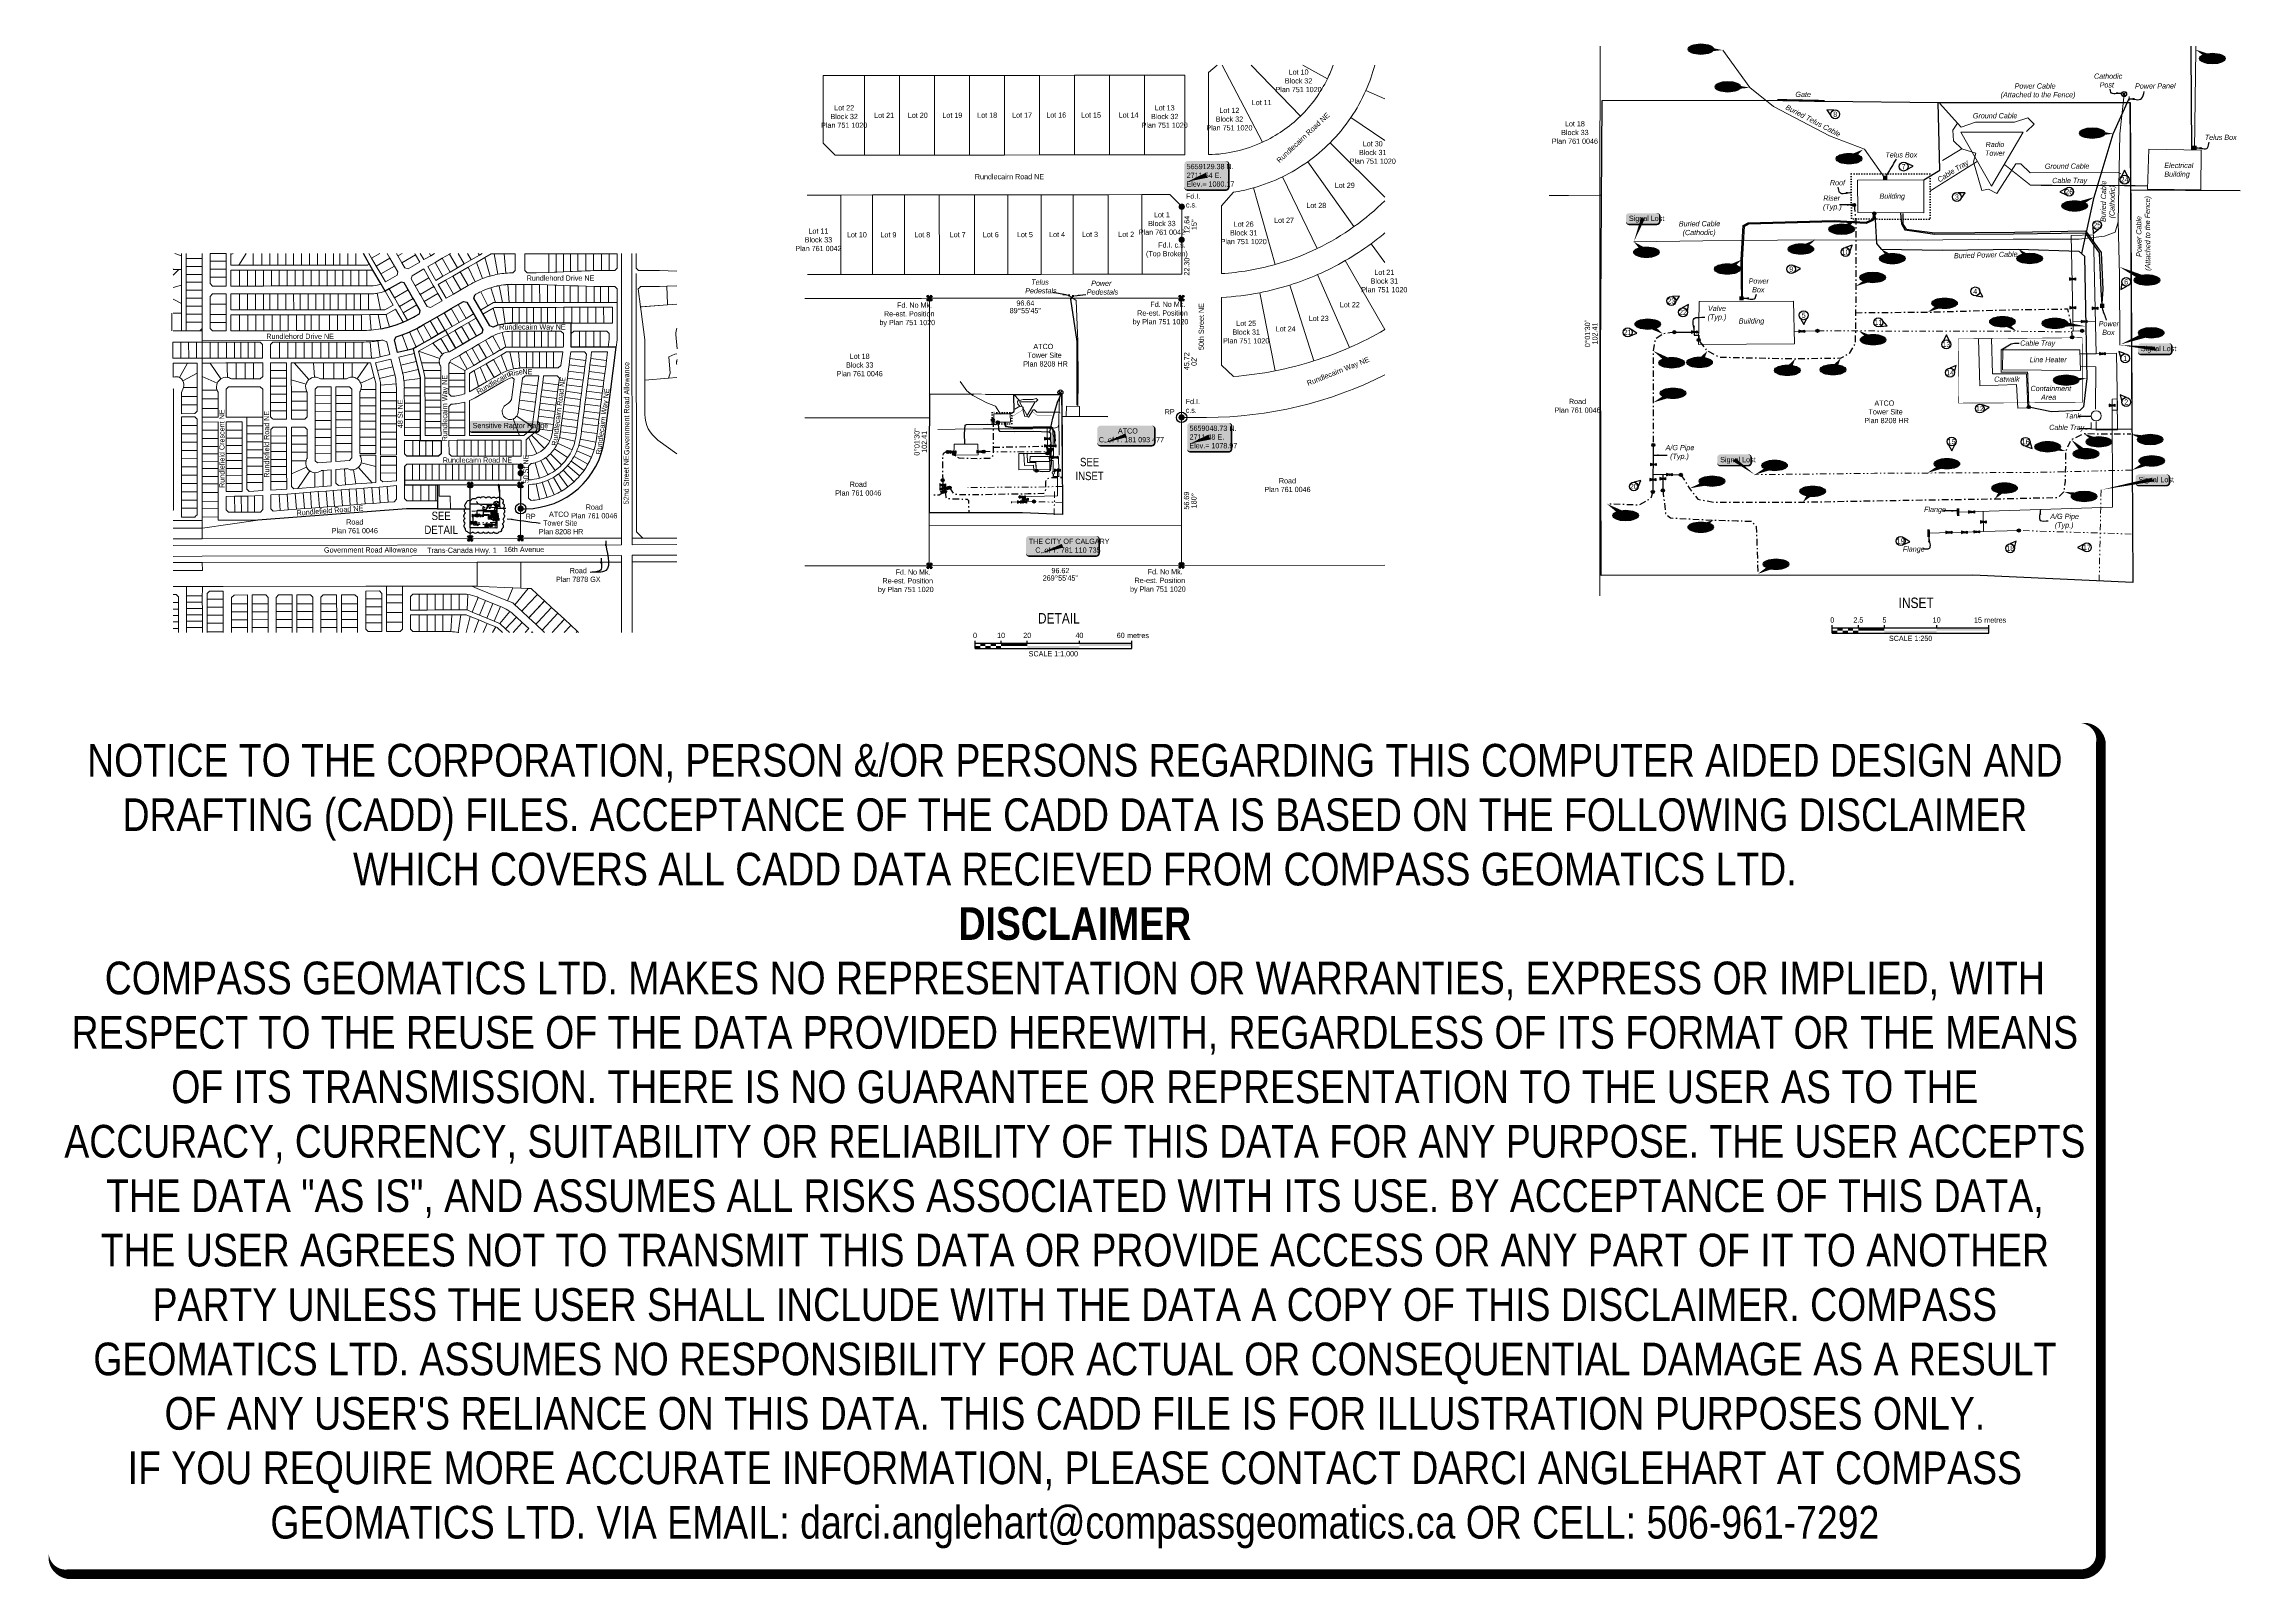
# Model space of a CAD drawing. Extents: x 1799 to 6004, y 5657000 to 5659938.
import ezdxf
from ezdxf.enums import TextEntityAlignment as Align

# ---------------------------------------------------------------- set-up
doc = ezdxf.new("R2010")
doc.units = 0
doc.header["$LTSCALE"] = 5
for name, pattern in [('CENTERLINEX3', [5, 2.5, -1, 0.5, -1]), ('CENTERLINEX33', [6.5, 2.5, -1, 0.5, -1, 0.5, -1]), ('foc-TOPO', [1, 0.2, -0.8])]:
    doc.linetypes.add(name, pattern=pattern)
for name, color, linetype in [('35', 37, 'Continuous'), ('AS-CABLE', 224, 'foc-CABLE'), ('AS-FENCE-DASH', 48, 'foc-FENCE-DASH'), ('AS-OWNER', 7, 'Continuous'), ('AS-PIPE-AG', 44, 'Continuous'), ('AS-POWER', 104, 'foc-POWER'), ('AS-POWER-BURIED-ATCO PIPELINES', 241, 'foc-POWER_BURIED'), ('AS-POWER-OH-ATCO PIPELINES', 241, 'foc-OHPOWER'), ('AS-SYMBOL', 7, 'Continuous'), ('AS-WILDLIFE-BLOCK', 131, 'Continuous'), ('CG-NOTES', 7, 'Continuous'), ('DETAIL-T', 7, 'Continuous'), ('L-BD', 7, 'Continuous'), ('L-MON', 1, 'Continuous'), ('L-ROAD-T', 7, 'Continuous'), ('L-SEC', 7, 'Continuous'), ('L-TITLEDB', 4, 'Continuous'), ('L-TITLEDB-T', 4, 'Continuous'), ('P-ELEVATION', 7, 'Continuous'), ('P-PROPOSED', 10, 'Continuous'), ('PROPOSED-SCOPE', 240, 'Continuous'), ('T-GENERAL', 48, 'foc-TOPO')]:
    doc.layers.add(name, color=color, linetype=linetype)
for name, color, linetype, lineweight in [('AS-CABLE-ATCO PIPELINES', 241, 'foc-CABLE', 9), ('AS-GENERAL', 48, 'Continuous', 18), ('C-RW-T', 13, 'Continuous', 9), ('EXISTING PIPE (EXIST OR HP)', 240, 'CENTERLINEX33', 20), ('T-TEXT', 48, 'Continuous', 18)]:
    doc.layers.add(name, color=color, linetype=linetype, lineweight=lineweight)
doc.layers.add('AS-TELUS-ATCO PIPELINES', color=7, linetype='foc-TEL', lineweight=9, true_color=0xff9c38)
doc.layers.add('EXISTING PIPE IP', color=7, linetype='CENTERLINEX3', lineweight=30, true_color=0x3800e0)
doc.layers.add('DISCLAIMER', color=7, linetype='Continuous', plot=False)
doc.styles.add('80', font='ARIALN.TTF', dxfattribs={"height": 10})
doc.styles.add('80CG', font='ARIALN.TTF', dxfattribs={"height": 10})
doc.styles.add('80L', font='ARIALN.TTF', dxfattribs={"height": 10})
doc.styles.add('DESCRIPTION', font='ARIALN.TTF', dxfattribs={"height": 2.5})
doc.styles.add('foc-LtypeFont', font='ARIALN.TTF', dxfattribs={"height": 7.35})
doc.linetypes.add('foc-CABLE', pattern='A,2,-1,["C",foc-LtypeFont,S=0.2,R=0,X=-0.625,Y=-0.75],-1.24,8', length=12.24)
doc.linetypes.add('foc-FENCE-DASH', pattern='A,0.5,-0.5,1,-0.5,1,-0.5,1,-0.5,1,-0.5,["X",foc-LtypeFont,S=0.2,R=0,X=-0.625,Y=-0.75],-0.5', length=7.5)
doc.linetypes.add('foc-OHPOWER', pattern='A,10,-1,["O/P",foc-LtypeFont,S=0.2,R=0,X=-0.5,Y=-0.75],-3.25', length=14.25)
doc.linetypes.add('foc-POWER', pattern='A,6,-1,["P",foc-LtypeFont,S=0.2,R=0,X=-0.625,Y=-0.75],-1.24,4', length=12.24)
doc.linetypes.add('foc-POWER-NOLINE', pattern='A,0,-4,["P",foc-LtypeFont,S=0.2,R=0,X=-0.625,Y=-0.75],-8.24', length=12.24)
doc.linetypes.add('foc-POWER_BURIED', pattern='A,10,-1,["P",foc-LtypeFont,S=0.2,R=0,X=-0.425,Y=-0.75],-2', length=13)
doc.linetypes.add('foc-TEL', pattern='A,2,-1,["T",foc-LtypeFont,S=0.2,R=0,X=-0.425,Y=-0.75],-1.24,8', length=12.24)
doc.dimstyles.new('Compass 5 000', dxfattribs={"dimscale": 5, "dimtxt": 9, "dimasz": 2, "dimexe": 0.2, "dimexo": 0.0625, "dimgap": 0.5, "dimtad": 0, "dimtih": 1, "dimtoh": 1, "dimzin": 0, "dimdsep": 46, "dimtxsty": '80CG', "dimcen": 0.1, "dimse1": 1, "dimse2": 1, "dimclrd": 256, "dimclrt": 256, "dimaunit": 1, "dimadec": 4, "dimazin": 0, "dimtfac": 0.06, "dimtofl": 0, "dimtmove": 0, "dimatfit": 1, "dimfxl": 0.2, "dimtolj": 1, "dimtzin": 0, "dimlwd": -1, "dimarcsym": 0})

# ---------------------------------------------------------------- blocks, each defined once
blk = doc.blocks.new('fdia')
at = {"color": 255, "const_width": 1}
blk.add_lwpolyline([(-0.5, 0, 1), (0.5, 0, 1)], format="xyb", close=True, dxfattribs=at)
blk = doc.blocks.new('Fdiaa')
blk.add_blockref('fdia', (0, 0))
blk = doc.blocks.new('fdib')
at = {"color": 1, "const_width": 1.6}
blk.add_lwpolyline([(-0.4, 0, 1), (0.4, 0, 1)], format="xyb", close=True, dxfattribs=at)
at = {"color": 1}
blk.add_circle((0, 0), 0.8, dxfattribs=at)
blk = doc.blocks.new('Fdibb')
blk.add_blockref('fdib', (0, 0))
blk = doc.blocks.new('fdicc')
for name in ['Fdibb', 'Fdiaa']:
    blk.add_blockref(name, (0, 0))
blk = doc.blocks.new('FDI')
blk.add_blockref('fdicc', (0, 0))
blk = doc.blocks.new('VALVE')
h = blk.add_hatch(color=255)
h.dxf.hatch_style = 1
edge = h.paths.add_edge_path()
edge.add_line((-0.33, 0.24), (-1.2, 0.59))
edge.add_line((-1.2, 0.59), (-1.2, -0.59))
edge.add_line((-1.2, -0.59), (-0.33, -0.24))
edge.add_arc((0, 0), 0.411, 215.87753, 324.12247)
edge.add_line((0.33, -0.24), (1.2, -0.59))
edge.add_line((1.2, -0.59), (1.2, 0.59))
edge.add_line((1.2, 0.59), (0.33, 0.24))
edge.add_arc((0, 0), 0.411, 35.87753, 144.12247)
at = {"color": 48}
for p, q in [((-1.1, 0.44), (-1.1, -0.44)), ((-0.29, 0.12), (-1.1, 0.44)), ((0.29, 0.12), (1.1, 0.44)), ((1.1, 0.44), (1.1, -0.44)), ((-1.1, -0.44), (-0.29, -0.12)), ((1.1, -0.44), (0.29, -0.12))]:
    blk.add_line(p, q, dxfattribs=at)
for radius in [0.311, 0.11]:
    blk.add_circle((0, 0), radius, dxfattribs=at)
blk = doc.blocks.new('SP2')
at = {"layer": 'AS-POWER'}
for p, q in [((0.68, -0.68), (-0.68, 0.68)), ((-0.68, -0.68), (0.68, 0.68))]:
    blk.add_line(p, q, dxfattribs=at)
blk.add_circle((0, 0), 0.96, dxfattribs=at)
blk = doc.blocks.new('riser')
h = blk.add_hatch(color=255)
h.dxf.hatch_style = 1
edge = h.paths.add_edge_path()
edge.add_arc((0, 0), 0.7, 0, 360)
blk.add_hatch(color=48).paths.add_polyline_path([(0.58, -0.15), (-0.58, -0.15, 0.774597)])
at = {"color": 48}
blk.add_line((-0.58, -0.15), (0.58, -0.15), dxfattribs=at)
blk.add_circle((0, 0), 0.6, dxfattribs=at)
blk = doc.blocks.new('TEMP')
h = blk.add_hatch(color=255)
h.dxf.hatch_style = 1
h.paths.add_polyline_path([(0, 0.25), (-0.67, 1.15), (-0.67, 0.67), (-1.15, 0.67), (-0.25, 0), (-1.15, -0.67), (-0.67, -0.67), (-0.67, -1.15), (0, -0.25), (0.67, -1.15), (0.67, -0.67), (1.15, -0.67), (0.25, 0), (1.15, 0.67), (0.67, 0.67), (0.67, 1.15)])
h.paths.add_polyline_path([(0.57, 0.85), (0.57, 0.57), (0.85, 0.57), (0.08, 0), (0.85, -0.57), (0.57, -0.57), (0.57, -0.85), (0, -0.08), (-0.57, -0.85), (-0.57, -0.57), (-0.85, -0.57), (-0.08, 0), (-0.85, 0.57), (-0.57, 0.57), (-0.57, 0.85), (0, 0.08)], flags=16)
h = blk.add_hatch(color=1)
h.dxf.hatch_style = 1
h.paths.add_polyline_path([(0, 0.08), (-0.57, 0.85), (-0.57, 0.57), (-0.85, 0.57), (-0.08, 0), (-0.85, -0.57), (-0.57, -0.57), (-0.57, -0.85), (0, -0.08), (0.57, -0.85), (0.57, -0.57), (0.85, -0.57), (0.08, 0), (0.85, 0.57), (0.57, 0.57), (0.57, 0.85)])
at = {"color": 1}
for p, q in [((-0.08, 0), (0.08, 0)), ((0, 0.08), (0, -0.08))]:
    blk.add_line(p, q, dxfattribs=at)
at = {"color": 255, "flags": 128}
blk.add_lwpolyline([(-0.25, 0), (-1.15, 0.67), (-0.67, 0.67), (-0.67, 1.15), (0, 0.25), (0.67, 1.15), (0.67, 0.67), (1.15, 0.67), (0.25, 0), (1.15, -0.67), (0.67, -0.67), (0.67, -1.15), (0, -0.25), (-0.67, -1.15), (-0.67, -0.67), (-1.15, -0.67)], close=True, dxfattribs=at)
at = {"color": 1, "flags": 128}
blk.add_lwpolyline([(-0.08, 0), (-0.85, 0.57), (-0.57, 0.57), (-0.57, 0.85), (0, 0.08), (0.57, 0.85), (0.57, 0.57), (0.85, 0.57), (0.08, 0), (0.85, -0.57), (0.57, -0.57), (0.57, -0.85), (0, -0.08), (-0.57, -0.85), (-0.57, -0.57), (-0.85, -0.57)], close=True, dxfattribs=at)
blk = doc.blocks.new('*U424')
h = blk.add_hatch(color=255)
edge = h.paths.add_edge_path()
edge.add_line((-26.5, -11.5), (26.5, -11.5))
edge.add_arc((26.5, -5.5), 6, 270, 360)
edge.add_line((32.5, -5.5), (32.5, 4))
edge.add_arc((26.5, 4), 6, 0, 90)
edge.add_line((26.5, 10), (-26.5, 10))
edge.add_arc((-26.5, 4), 6, 90, 180)
edge.add_line((-32.5, 4), (-32.5, -5.5))
edge.add_arc((-26.5, -5.5), 6, 180, 270)
at = {"color": 1, "flags": 128}
blk.add_lwpolyline([(-26.5, -11.5, 3, 3, 0), (26.5, -11.5, 3, 3, 0.414214), (32.5, -5.5, 3, 3, 0), (32.5, 4, 3, 0, 0.414214), (26.5, 10, 0, 0, 0), (-26.5, 10, 0, 0, 0.414214), (-32.5, 4, 0, 0, 0), (-32.5, -5.5, 0, 3, 0.414214)], format="xyseb", close=True, dxfattribs=at)
for points in [[(-17.3, -44.6, 0, 7.5, 0), (0, 0, 0, 0, 0)], [(1.1, -4.5, 0, 7.5, 0), (0, 0, 0, 0, 0)]]:
    blk.add_lwpolyline(points, format="xyseb", dxfattribs=at)
at = {"color": 1, "style": '80'}
blk.add_attdef('ENTER_TEXT_001', (-26.8, -4.9), '', height=10, dxfattribs=at)
blk = doc.blocks.new('*U425')
h = blk.add_hatch(color=255)
edge = h.paths.add_edge_path()
edge.add_line((-26.5, -11.5), (26.5, -11.5))
edge.add_arc((26.5, -5.5), 6, 270, 360)
edge.add_line((32.5, -5.5), (32.5, 4))
edge.add_arc((26.5, 4), 6, 0, 90)
edge.add_line((26.5, 10), (-26.5, 10))
edge.add_arc((-26.5, 4), 6, 90, 180)
edge.add_line((-32.5, 4), (-32.5, -5.5))
edge.add_arc((-26.5, -5.5), 6, 180, 270)
at = {"color": 1, "flags": 128}
for points in [[(-67.3, 6.8, 0, 7.5, 0), (0, 0, 0, 0, 0)], [(1.1, -4.5, 0, 7.5, 0), (0, 0, 0, 0, 0)]]:
    blk.add_lwpolyline(points, format="xyseb", dxfattribs=at)
blk.add_lwpolyline([(-26.5, -11.5, 3, 3, 0), (26.5, -11.5, 3, 3, 0.414214), (32.5, -5.5, 3, 3, 0), (32.5, 4, 3, 0, 0.414214), (26.5, 10, 0, 0, 0), (-26.5, 10, 0, 0, 0.414214), (-32.5, 4, 0, 0, 0), (-32.5, -5.5, 0, 3, 0.414214)], format="xyseb", close=True, dxfattribs=at)
at = {"color": 1, "style": '80'}
blk.add_attdef('ENTER_TEXT_001', (-26.8, -4.9), '', height=10, dxfattribs=at)
blk = doc.blocks.new('*U426')
h = blk.add_hatch(color=255)
edge = h.paths.add_edge_path()
edge.add_line((-26.5, -11.5), (26.5, -11.5))
edge.add_arc((26.5, -5.5), 6, 270, 360)
edge.add_line((32.5, -5.5), (32.5, 4))
edge.add_arc((26.5, 4), 6, 0, 90)
edge.add_line((26.5, 10), (-26.5, 10))
edge.add_arc((-26.5, 4), 6, 90, 180)
edge.add_line((-32.5, 4), (-32.5, -5.5))
edge.add_arc((-26.5, -5.5), 6, 180, 270)
at = {"color": 1, "flags": 128}
blk.add_lwpolyline([(-26.5, -11.5, 3, 3, 0), (26.5, -11.5, 3, 3, 0.414214), (32.5, -5.5, 3, 3, 0), (32.5, 4, 3, 0, 0.414214), (26.5, 10, 0, 0, 0), (-26.5, 10, 0, 0, 0.414214), (-32.5, 4, 0, 0, 0), (-32.5, -5.5, 0, 3, 0.414214)], format="xyseb", close=True, dxfattribs=at)
for points in [[(39.3, -28.6, 0, 7.5, 0), (0, 0, 0, 0, 0)], [(1.1, -4.5, 0, 7.5, 0), (0, 0, 0, 0, 0)]]:
    blk.add_lwpolyline(points, format="xyseb", dxfattribs=at)
at = {"color": 1, "style": '80'}
blk.add_attdef('ENTER_TEXT_001', (-26.8, -4.9), '', height=10, dxfattribs=at)
blk = doc.blocks.new('*U427')
h = blk.add_hatch(color=255)
edge = h.paths.add_edge_path()
edge.add_line((-26.5, -11.5), (26.5, -11.5))
edge.add_arc((26.5, -5.5), 6, 270, 360)
edge.add_line((32.5, -5.5), (32.5, 4))
edge.add_arc((26.5, 4), 6, 0, 90)
edge.add_line((26.5, 10), (-26.5, 10))
edge.add_arc((-26.5, 4), 6, 90, 180)
edge.add_line((-32.5, 4), (-32.5, -5.5))
edge.add_arc((-26.5, -5.5), 6, 180, 270)
at = {"color": 1, "flags": 128}
for points in [[(-98.5, -19.5, 0, 7.5, 0), (0, 0, 0, 0, 0)], [(1.1, -4.5, 0, 7.5, 0), (0, 0, 0, 0, 0)]]:
    blk.add_lwpolyline(points, format="xyseb", dxfattribs=at)
blk.add_lwpolyline([(-26.5, -11.5, 3, 3, 0), (26.5, -11.5, 3, 3, 0.414214), (32.5, -5.5, 3, 3, 0), (32.5, 4, 3, 0, 0.414214), (26.5, 10, 0, 0, 0), (-26.5, 10, 0, 0, 0.414214), (-32.5, 4, 0, 0, 0), (-32.5, -5.5, 0, 3, 0.414214)], format="xyseb", close=True, dxfattribs=at)
at = {"color": 1, "style": '80'}
blk.add_attdef('ENTER_TEXT_001', (-26.8, -4.9), '', height=10, dxfattribs=at)
blk = doc.blocks.new('*U430')
at = {"layer": 'P-ELEVATION'}
h = blk.add_hatch(color=111, dxfattribs=at)
h.dxf.hatch_style = 1
edge = h.paths.add_edge_path()
edge.add_ellipse((0, 0), major_axis=(-24.4, 0), ratio=0.410256, start_angle=0, end_angle=360)
at = {"layer": 'P-ELEVATION', "color": 7, "flags": 128}
blk.add_lwpolyline([(0, 0, 12.5, 0, 0), (-34.8, -18.5, 0, 0, 0)], format="xyseb", dxfattribs=at)
at = {"layer": 'P-ELEVATION', "color": 7}
blk.add_ellipse((0, 0), major_axis=(-24.4, 0), ratio=0.410256, dxfattribs=at)
at = {"layer": 'P-ELEVATION', "style": '80'}
blk.add_attdef('ELEVATION', text='', height=10, dxfattribs=at).set_placement((0, 0), align=Align.MIDDLE_CENTER)
blk = doc.blocks.new('*U431')
at = {"layer": 'P-ELEVATION'}
h = blk.add_hatch(color=111, dxfattribs=at)
h.dxf.hatch_style = 1
edge = h.paths.add_edge_path()
edge.add_ellipse((0, 0), major_axis=(-24.4, 0), ratio=0.410256, start_angle=0, end_angle=360)
at = {"layer": 'P-ELEVATION', "color": 7, "flags": 128}
blk.add_lwpolyline([(0, 0, 12.5, 0, 0), (24.1, 13.7, 0, 0, 0)], format="xyseb", dxfattribs=at)
at = {"layer": 'P-ELEVATION', "color": 7}
blk.add_ellipse((0, 0), major_axis=(-24.4, 0), ratio=0.410256, dxfattribs=at)
at = {"layer": 'P-ELEVATION', "style": '80'}
blk.add_attdef('ELEVATION', text='', height=10, dxfattribs=at).set_placement((0, 0), align=Align.MIDDLE_CENTER)
blk = doc.blocks.new('*U432')
at = {"layer": 'P-ELEVATION'}
h = blk.add_hatch(color=111, dxfattribs=at)
h.dxf.hatch_style = 1
edge = h.paths.add_edge_path()
edge.add_ellipse((0, 0), major_axis=(-24.4, 0), ratio=0.410256, start_angle=0, end_angle=360)
at = {"layer": 'P-ELEVATION', "color": 7, "flags": 128}
blk.add_lwpolyline([(0, 0, 12.5, 0, 0), (-35.5, 22.2, 0, 0, 0)], format="xyseb", dxfattribs=at)
at = {"layer": 'P-ELEVATION', "color": 7}
blk.add_ellipse((0, 0), major_axis=(-24.4, 0), ratio=0.410256, dxfattribs=at)
at = {"layer": 'P-ELEVATION', "style": '80'}
blk.add_attdef('ELEVATION', text='', height=10, dxfattribs=at).set_placement((0, 0), align=Align.MIDDLE_CENTER)
blk = doc.blocks.new('*U433')
at = {"layer": 'P-ELEVATION'}
h = blk.add_hatch(color=111, dxfattribs=at)
h.dxf.hatch_style = 1
edge = h.paths.add_edge_path()
edge.add_ellipse((0, 0), major_axis=(-24.4, 0), ratio=0.410256, start_angle=0, end_angle=360)
at = {"layer": 'P-ELEVATION', "color": 7, "flags": 128}
blk.add_lwpolyline([(0, 0, 12.5, 0, 0), (-43, -13.8, 0, 0, 0)], format="xyseb", dxfattribs=at)
at = {"layer": 'P-ELEVATION', "color": 7}
blk.add_ellipse((0, 0), major_axis=(-24.4, 0), ratio=0.410256, dxfattribs=at)
at = {"layer": 'P-ELEVATION', "style": '80'}
blk.add_attdef('ELEVATION', text='', height=10, dxfattribs=at).set_placement((0, 0), align=Align.MIDDLE_CENTER)
blk = doc.blocks.new('*U434')
at = {"layer": 'P-ELEVATION'}
h = blk.add_hatch(color=111, dxfattribs=at)
h.dxf.hatch_style = 1
edge = h.paths.add_edge_path()
edge.add_ellipse((0, 0), major_axis=(-24.4, 0), ratio=0.410256, start_angle=0, end_angle=360)
at = {"layer": 'P-ELEVATION', "color": 7, "flags": 128}
blk.add_lwpolyline([(0, 0, 12.5, 0, 0), (-18.5, -20.6, 0, 0, 0)], format="xyseb", dxfattribs=at)
at = {"layer": 'P-ELEVATION', "color": 7}
blk.add_ellipse((0, 0), major_axis=(-24.4, 0), ratio=0.410256, dxfattribs=at)
at = {"layer": 'P-ELEVATION', "style": '80'}
blk.add_attdef('ELEVATION', text='', height=10, dxfattribs=at).set_placement((0, 0), align=Align.MIDDLE_CENTER)
blk = doc.blocks.new('*U435')
at = {"layer": 'P-ELEVATION'}
h = blk.add_hatch(color=111, dxfattribs=at)
h.dxf.hatch_style = 1
edge = h.paths.add_edge_path()
edge.add_ellipse((0, 0), major_axis=(-24.4, 0), ratio=0.410256, start_angle=0, end_angle=360)
at = {"layer": 'P-ELEVATION', "color": 7, "flags": 128}
blk.add_lwpolyline([(0, 0, 12.5, 0, 0), (-38.5, 9, 0, 0, 0)], format="xyseb", dxfattribs=at)
at = {"layer": 'P-ELEVATION', "color": 7}
blk.add_ellipse((0, 0), major_axis=(-24.4, 0), ratio=0.410256, dxfattribs=at)
at = {"layer": 'P-ELEVATION', "style": '80'}
blk.add_attdef('ELEVATION', text='', height=10, dxfattribs=at).set_placement((0, 0), align=Align.MIDDLE_CENTER)
blk = doc.blocks.new('*U436')
at = {"layer": 'P-ELEVATION'}
h = blk.add_hatch(color=111, dxfattribs=at)
h.dxf.hatch_style = 1
edge = h.paths.add_edge_path()
edge.add_ellipse((0, 0), major_axis=(-24.4, 0), ratio=0.410256, start_angle=0, end_angle=360)
at = {"layer": 'P-ELEVATION', "color": 7, "flags": 128}
blk.add_lwpolyline([(0, 0, 12.5, 0, 0), (34.6, -8.4, 0, 0, 0)], format="xyseb", dxfattribs=at)
at = {"layer": 'P-ELEVATION', "color": 7}
blk.add_ellipse((0, 0), major_axis=(-24.4, 0), ratio=0.410256, dxfattribs=at)
at = {"layer": 'P-ELEVATION', "style": '80'}
blk.add_attdef('ELEVATION', text='', height=10, dxfattribs=at).set_placement((0, 0), align=Align.MIDDLE_CENTER)
blk = doc.blocks.new('*U437')
at = {"layer": 'P-ELEVATION'}
h = blk.add_hatch(color=111, dxfattribs=at)
h.dxf.hatch_style = 1
edge = h.paths.add_edge_path()
edge.add_ellipse((0, 0), major_axis=(-24.4, 0), ratio=0.410256, start_angle=0, end_angle=360)
at = {"layer": 'P-ELEVATION', "color": 7, "flags": 128}
blk.add_lwpolyline([(0, 0, 12.5, 0, 0), (-28.1, 27, 0, 0, 0)], format="xyseb", dxfattribs=at)
at = {"layer": 'P-ELEVATION', "color": 7}
blk.add_ellipse((0, 0), major_axis=(-24.4, 0), ratio=0.410256, dxfattribs=at)
at = {"layer": 'P-ELEVATION', "style": '80'}
blk.add_attdef('ELEVATION', text='', height=10, dxfattribs=at).set_placement((0, 0), align=Align.MIDDLE_CENTER)
blk = doc.blocks.new('*U438')
at = {"layer": 'P-ELEVATION'}
h = blk.add_hatch(color=111, dxfattribs=at)
h.dxf.hatch_style = 1
edge = h.paths.add_edge_path()
edge.add_ellipse((0, 0), major_axis=(-24.4, 0), ratio=0.410256, start_angle=0, end_angle=360)
at = {"layer": 'P-ELEVATION', "color": 7, "flags": 128}
blk.add_lwpolyline([(0, 0, 12.5, 0, 0), (-28.8, 15.8, 0, 0, 0)], format="xyseb", dxfattribs=at)
at = {"layer": 'P-ELEVATION', "color": 7}
blk.add_ellipse((0, 0), major_axis=(-24.4, 0), ratio=0.410256, dxfattribs=at)
at = {"layer": 'P-ELEVATION', "style": '80'}
blk.add_attdef('ELEVATION', text='', height=10, dxfattribs=at).set_placement((0, 0), align=Align.MIDDLE_CENTER)
blk = doc.blocks.new('*U439')
at = {"layer": 'P-ELEVATION'}
h = blk.add_hatch(color=111, dxfattribs=at)
h.dxf.hatch_style = 1
edge = h.paths.add_edge_path()
edge.add_ellipse((0, 0), major_axis=(-24.4, 0), ratio=0.410256, start_angle=0, end_angle=360)
at = {"layer": 'P-ELEVATION', "color": 7, "flags": 128}
blk.add_lwpolyline([(0, 0, 12.5, 0, 0), (-37.2, 10.7, 0, 0, 0)], format="xyseb", dxfattribs=at)
at = {"layer": 'P-ELEVATION', "color": 7}
blk.add_ellipse((0, 0), major_axis=(-24.4, 0), ratio=0.410256, dxfattribs=at)
at = {"layer": 'P-ELEVATION', "style": '80'}
blk.add_attdef('ELEVATION', text='', height=10, dxfattribs=at).set_placement((0, 0), align=Align.MIDDLE_CENTER)
blk = doc.blocks.new('*U440')
at = {"layer": 'P-ELEVATION'}
h = blk.add_hatch(color=111, dxfattribs=at)
h.dxf.hatch_style = 1
edge = h.paths.add_edge_path()
edge.add_ellipse((0, 0), major_axis=(-24.4, 0), ratio=0.410256, start_angle=0, end_angle=360)
at = {"layer": 'P-ELEVATION', "color": 7, "flags": 128}
blk.add_lwpolyline([(0, 0, 12.5, 0, 0), (-38, -17.7, 0, 0, 0)], format="xyseb", dxfattribs=at)
at = {"layer": 'P-ELEVATION', "color": 7}
blk.add_ellipse((0, 0), major_axis=(-24.4, 0), ratio=0.410256, dxfattribs=at)
at = {"layer": 'P-ELEVATION', "style": '80'}
blk.add_attdef('ELEVATION', text='', height=10, dxfattribs=at).set_placement((0, 0), align=Align.MIDDLE_CENTER)
blk = doc.blocks.new('*U441')
at = {"layer": 'P-ELEVATION'}
h = blk.add_hatch(color=111, dxfattribs=at)
h.dxf.hatch_style = 1
edge = h.paths.add_edge_path()
edge.add_ellipse((0, 0), major_axis=(-24.4, 0), ratio=0.410256, start_angle=0, end_angle=360)
at = {"layer": 'P-ELEVATION', "color": 7, "flags": 128}
blk.add_lwpolyline([(0, 0, 12.5, 0, 0), (-35.2, 22.8, 0, 0, 0)], format="xyseb", dxfattribs=at)
at = {"layer": 'P-ELEVATION', "color": 7}
blk.add_ellipse((0, 0), major_axis=(-24.4, 0), ratio=0.410256, dxfattribs=at)
at = {"layer": 'P-ELEVATION', "style": '80'}
blk.add_attdef('ELEVATION', text='', height=10, dxfattribs=at).set_placement((0, 0), align=Align.MIDDLE_CENTER)
blk = doc.blocks.new('*U442')
at = {"layer": 'P-ELEVATION'}
h = blk.add_hatch(color=111, dxfattribs=at)
h.dxf.hatch_style = 1
edge = h.paths.add_edge_path()
edge.add_ellipse((0, 0), major_axis=(-24.4, 0), ratio=0.410256, start_angle=0, end_angle=360)
at = {"layer": 'P-ELEVATION', "color": 7, "flags": 128}
blk.add_lwpolyline([(0, 0, 12.5, 0, 0), (29, -18.7, 0, 0, 0)], format="xyseb", dxfattribs=at)
at = {"layer": 'P-ELEVATION', "color": 7}
blk.add_ellipse((0, 0), major_axis=(-24.4, 0), ratio=0.410256, dxfattribs=at)
at = {"layer": 'P-ELEVATION', "style": '80'}
blk.add_attdef('ELEVATION', text='', height=10, dxfattribs=at).set_placement((0, 0), align=Align.MIDDLE_CENTER)
blk = doc.blocks.new('*U443')
at = {"layer": 'P-ELEVATION'}
h = blk.add_hatch(color=111, dxfattribs=at)
h.dxf.hatch_style = 1
edge = h.paths.add_edge_path()
edge.add_ellipse((0, 0), major_axis=(-24.4, 0), ratio=0.410256, start_angle=0, end_angle=360)
at = {"layer": 'P-ELEVATION', "color": 7, "flags": 128}
blk.add_lwpolyline([(0, 0, 12.5, 0, 0), (14.8, 21.8, 0, 0, 0)], format="xyseb", dxfattribs=at)
at = {"layer": 'P-ELEVATION', "color": 7}
blk.add_ellipse((0, 0), major_axis=(-24.4, 0), ratio=0.410256, dxfattribs=at)
at = {"layer": 'P-ELEVATION', "style": '80'}
blk.add_attdef('ELEVATION', text='', height=10, dxfattribs=at).set_placement((0, 0), align=Align.MIDDLE_CENTER)
blk = doc.blocks.new('*U444')
at = {"layer": 'P-ELEVATION'}
h = blk.add_hatch(color=111, dxfattribs=at)
h.dxf.hatch_style = 1
edge = h.paths.add_edge_path()
edge.add_ellipse((0, 0), major_axis=(-24.4, 0), ratio=0.410256, start_angle=0, end_angle=360)
at = {"layer": 'P-ELEVATION', "color": 7, "flags": 128}
blk.add_lwpolyline([(0, 0, 12.5, 0, 0), (-32.3, -16.9, 0, 0, 0)], format="xyseb", dxfattribs=at)
at = {"layer": 'P-ELEVATION', "color": 7}
blk.add_ellipse((0, 0), major_axis=(-24.4, 0), ratio=0.410256, dxfattribs=at)
at = {"layer": 'P-ELEVATION', "style": '80'}
blk.add_attdef('ELEVATION', text='', height=10, dxfattribs=at).set_placement((0, 0), align=Align.MIDDLE_CENTER)
blk = doc.blocks.new('*U445')
at = {"layer": 'P-ELEVATION'}
h = blk.add_hatch(color=111, dxfattribs=at)
h.dxf.hatch_style = 1
edge = h.paths.add_edge_path()
edge.add_ellipse((0, 0), major_axis=(-24.4, 0), ratio=0.410256, start_angle=0, end_angle=360)
at = {"layer": 'P-ELEVATION', "color": 7, "flags": 128}
blk.add_lwpolyline([(0, 0, 12.5, 0, 0), (-26.9, 16.8, 0, 0, 0)], format="xyseb", dxfattribs=at)
at = {"layer": 'P-ELEVATION', "color": 7}
blk.add_ellipse((0, 0), major_axis=(-24.4, 0), ratio=0.410256, dxfattribs=at)
at = {"layer": 'P-ELEVATION', "style": '80'}
blk.add_attdef('ELEVATION', text='', height=10, dxfattribs=at).set_placement((0, 0), align=Align.MIDDLE_CENTER)
blk = doc.blocks.new('*U446')
at = {"layer": 'P-ELEVATION'}
h = blk.add_hatch(color=111, dxfattribs=at)
h.dxf.hatch_style = 1
edge = h.paths.add_edge_path()
edge.add_ellipse((0, 0), major_axis=(-24.4, 0), ratio=0.410256, start_angle=0, end_angle=360)
at = {"layer": 'P-ELEVATION', "color": 7, "flags": 128}
blk.add_lwpolyline([(0, 0, 12.5, 0, 0), (26.4, -18.1, 0, 0, 0)], format="xyseb", dxfattribs=at)
at = {"layer": 'P-ELEVATION', "color": 7}
blk.add_ellipse((0, 0), major_axis=(-24.4, 0), ratio=0.410256, dxfattribs=at)
at = {"layer": 'P-ELEVATION', "style": '80'}
blk.add_attdef('ELEVATION', text='', height=10, dxfattribs=at).set_placement((0, 0), align=Align.MIDDLE_CENTER)
blk = doc.blocks.new('*U447')
at = {"layer": 'P-ELEVATION'}
h = blk.add_hatch(color=111, dxfattribs=at)
h.dxf.hatch_style = 1
edge = h.paths.add_edge_path()
edge.add_ellipse((0, 0), major_axis=(-24.4, 0), ratio=0.410256, start_angle=0, end_angle=360)
at = {"layer": 'P-ELEVATION', "color": 7, "flags": 128}
blk.add_lwpolyline([(0, 0, 12.5, 0, 0), (59.4, -5.8, 0, 0, 0)], format="xyseb", dxfattribs=at)
at = {"layer": 'P-ELEVATION', "color": 7}
blk.add_ellipse((0, 0), major_axis=(-24.4, 0), ratio=0.410256, dxfattribs=at)
at = {"layer": 'P-ELEVATION', "style": '80'}
blk.add_attdef('ELEVATION', text='', height=10, dxfattribs=at).set_placement((0, 0), align=Align.MIDDLE_CENTER)
blk = doc.blocks.new('*U448')
at = {"layer": 'P-ELEVATION'}
h = blk.add_hatch(color=111, dxfattribs=at)
h.dxf.hatch_style = 1
edge = h.paths.add_edge_path()
edge.add_ellipse((0, 0), major_axis=(-24.4, 0), ratio=0.410256, start_angle=0, end_angle=360)
at = {"layer": 'P-ELEVATION', "color": 7, "flags": 128}
blk.add_lwpolyline([(0, 0, 12.5, 0, 0), (26.8, 17.5, 0, 0, 0)], format="xyseb", dxfattribs=at)
at = {"layer": 'P-ELEVATION', "color": 7}
blk.add_ellipse((0, 0), major_axis=(-24.4, 0), ratio=0.410256, dxfattribs=at)
at = {"layer": 'P-ELEVATION', "style": '80'}
blk.add_attdef('ELEVATION', text='', height=10, dxfattribs=at).set_placement((0, 0), align=Align.MIDDLE_CENTER)
blk = doc.blocks.new('*U449')
at = {"layer": 'P-ELEVATION'}
h = blk.add_hatch(color=111, dxfattribs=at)
h.dxf.hatch_style = 1
edge = h.paths.add_edge_path()
edge.add_ellipse((0, 0), major_axis=(-24.4, 0), ratio=0.410256, start_angle=0, end_angle=360)
at = {"layer": 'P-ELEVATION', "color": 7, "flags": 128}
blk.add_lwpolyline([(0, 0, 12.5, 0, 0), (-24.1, 20.1, 0, 0, 0)], format="xyseb", dxfattribs=at)
at = {"layer": 'P-ELEVATION', "color": 7}
blk.add_ellipse((0, 0), major_axis=(-24.4, 0), ratio=0.410256, dxfattribs=at)
at = {"layer": 'P-ELEVATION', "style": '80'}
blk.add_attdef('ELEVATION', text='', height=10, dxfattribs=at).set_placement((0, 0), align=Align.MIDDLE_CENTER)
blk = doc.blocks.new('*U450')
at = {"layer": 'P-ELEVATION'}
h = blk.add_hatch(color=111, dxfattribs=at)
h.dxf.hatch_style = 1
edge = h.paths.add_edge_path()
edge.add_ellipse((0, 0), major_axis=(-24.4, 0), ratio=0.410256, start_angle=0, end_angle=360)
at = {"layer": 'P-ELEVATION', "color": 7, "flags": 128}
blk.add_lwpolyline([(0, 0, 12.5, 0, 0), (-21.5, 18, 0, 0, 0)], format="xyseb", dxfattribs=at)
at = {"layer": 'P-ELEVATION', "color": 7}
blk.add_ellipse((0, 0), major_axis=(-24.4, 0), ratio=0.410256, dxfattribs=at)
at = {"layer": 'P-ELEVATION', "style": '80'}
blk.add_attdef('ELEVATION', text='', height=10, dxfattribs=at).set_placement((0, 0), align=Align.MIDDLE_CENTER)
blk = doc.blocks.new('*U451')
at = {"layer": 'P-ELEVATION'}
h = blk.add_hatch(color=111, dxfattribs=at)
h.dxf.hatch_style = 1
edge = h.paths.add_edge_path()
edge.add_ellipse((0, 0), major_axis=(-24.4, 0), ratio=0.410256, start_angle=0, end_angle=360)
at = {"layer": 'P-ELEVATION', "color": 7, "flags": 128}
blk.add_lwpolyline([(0, 0, 12.5, 0, 0), (39.8, 3.4, 0, 0, 0)], format="xyseb", dxfattribs=at)
at = {"layer": 'P-ELEVATION', "color": 7}
blk.add_ellipse((0, 0), major_axis=(-24.4, 0), ratio=0.410256, dxfattribs=at)
at = {"layer": 'P-ELEVATION', "style": '80'}
blk.add_attdef('ELEVATION', text='', height=10, dxfattribs=at).set_placement((0, 0), align=Align.MIDDLE_CENTER)
blk = doc.blocks.new('*U452')
at = {"layer": 'P-ELEVATION'}
h = blk.add_hatch(color=111, dxfattribs=at)
h.dxf.hatch_style = 1
edge = h.paths.add_edge_path()
edge.add_ellipse((0, 0), major_axis=(-24.4, 0), ratio=0.410256, start_angle=0, end_angle=360)
at = {"layer": 'P-ELEVATION', "color": 7, "flags": 128}
blk.add_lwpolyline([(0, 0, 12.5, 0, 0), (-58.4, -22.1, 0, 0, 0)], format="xyseb", dxfattribs=at)
at = {"layer": 'P-ELEVATION', "color": 7}
blk.add_ellipse((0, 0), major_axis=(-24.4, 0), ratio=0.410256, dxfattribs=at)
at = {"layer": 'P-ELEVATION', "style": '80'}
blk.add_attdef('ELEVATION', text='', height=10, dxfattribs=at).set_placement((0, 0), align=Align.MIDDLE_CENTER)
blk = doc.blocks.new('*U453')
at = {"layer": 'P-ELEVATION'}
h = blk.add_hatch(color=111, dxfattribs=at)
h.dxf.hatch_style = 1
edge = h.paths.add_edge_path()
edge.add_ellipse((0, 0), major_axis=(-24.4, 0), ratio=0.410256, start_angle=0, end_angle=360)
at = {"layer": 'P-ELEVATION', "color": 7, "flags": 128}
blk.add_lwpolyline([(0, 0, 12.5, 0, 0), (-53.2, 25.5, 0, 0, 0)], format="xyseb", dxfattribs=at)
at = {"layer": 'P-ELEVATION', "color": 7}
blk.add_ellipse((0, 0), major_axis=(-24.4, 0), ratio=0.410256, dxfattribs=at)
at = {"layer": 'P-ELEVATION', "style": '80'}
blk.add_attdef('ELEVATION', text='', height=10, dxfattribs=at).set_placement((0, 0), align=Align.MIDDLE_CENTER)
blk = doc.blocks.new('*U454')
at = {"layer": 'P-ELEVATION'}
h = blk.add_hatch(color=111, dxfattribs=at)
h.dxf.hatch_style = 1
edge = h.paths.add_edge_path()
edge.add_ellipse((0, 0), major_axis=(-24.4, 0), ratio=0.410256, start_angle=0, end_angle=360)
at = {"layer": 'P-ELEVATION', "color": 7, "flags": 128}
blk.add_lwpolyline([(0, 0, 12.5, 0, 0), (40.2, -1.1, 0, 0, 0)], format="xyseb", dxfattribs=at)
at = {"layer": 'P-ELEVATION', "color": 7}
blk.add_ellipse((0, 0), major_axis=(-24.4, 0), ratio=0.410256, dxfattribs=at)
at = {"layer": 'P-ELEVATION', "style": '80'}
blk.add_attdef('ELEVATION', text='', height=10, dxfattribs=at).set_placement((0, 0), align=Align.MIDDLE_CENTER)
blk = doc.blocks.new('*U483')
at = {"layer": 'P-ELEVATION'}
h = blk.add_hatch(color=111, dxfattribs=at)
h.dxf.hatch_style = 1
edge = h.paths.add_edge_path()
edge.add_ellipse((0, 0), major_axis=(-24.4, 0), ratio=0.410256, start_angle=0, end_angle=360)
at = {"layer": 'P-ELEVATION', "color": 7, "flags": 128}
blk.add_lwpolyline([(0, 0, 12.5, 0, 0), (37.5, 16.9, 0, 0, 0)], format="xyseb", dxfattribs=at)
at = {"layer": 'P-ELEVATION', "color": 7}
blk.add_ellipse((0, 0), major_axis=(-24.4, 0), ratio=0.410256, dxfattribs=at)
at = {"layer": 'P-ELEVATION', "style": '80'}
blk.add_attdef('ELEVATION', text='', height=10, dxfattribs=at).set_placement((0, 0), align=Align.MIDDLE_CENTER)
blk = doc.blocks.new('*U455')
at = {"layer": 'P-ELEVATION'}
h = blk.add_hatch(color=111, dxfattribs=at)
h.dxf.hatch_style = 1
edge = h.paths.add_edge_path()
edge.add_ellipse((0, 0), major_axis=(-24.4, 0), ratio=0.410256, start_angle=0, end_angle=360)
at = {"layer": 'P-ELEVATION', "color": 7, "flags": 128}
blk.add_lwpolyline([(0, 0, 12.5, 0, 0), (41.8, -1.7, 0, 0, 0)], format="xyseb", dxfattribs=at)
at = {"layer": 'P-ELEVATION', "color": 7}
blk.add_ellipse((0, 0), major_axis=(-24.4, 0), ratio=0.410256, dxfattribs=at)
at = {"layer": 'P-ELEVATION', "style": '80'}
blk.add_attdef('ELEVATION', text='', height=10, dxfattribs=at).set_placement((0, 0), align=Align.MIDDLE_CENTER)
blk = doc.blocks.new('*U456')
at = {"layer": 'P-ELEVATION'}
h = blk.add_hatch(color=111, dxfattribs=at)
h.dxf.hatch_style = 1
edge = h.paths.add_edge_path()
edge.add_ellipse((0, 0), major_axis=(-24.4, 0), ratio=0.410256, start_angle=0, end_angle=360)
at = {"layer": 'P-ELEVATION', "color": 7, "flags": 128}
blk.add_lwpolyline([(0, 0, 12.5, 0, 0), (-31.9, 17, 0, 0, 0)], format="xyseb", dxfattribs=at)
at = {"layer": 'P-ELEVATION', "color": 7}
blk.add_ellipse((0, 0), major_axis=(-24.4, 0), ratio=0.410256, dxfattribs=at)
at = {"layer": 'P-ELEVATION', "style": '80'}
blk.add_attdef('ELEVATION', text='', height=10, dxfattribs=at).set_placement((0, 0), align=Align.MIDDLE_CENTER)
blk = doc.blocks.new('RP')
at = {"layer": '35', "color": 3}
blk.add_circle((0, 0), 10, dxfattribs=at)
at = {"layer": '35', "color": 3, "style": '80'}
blk.add_attdef('RP_001', (-32.4, 5.8), '', height=10, dxfattribs=at)
blk = doc.blocks.new('*U317')
at = {"color": 0}
for p, q in [((-150, 0), (-150, 15)), ((-150, 10), (150.2, 10)), ((-150, 0), (150.2, 0)), ((-100, 10), (-100, 15)), ((-50, 10), (-50, 15)), ((50, 10), (50, 15)), ((150.2, 0), (150.2, 15))]:
    blk.add_line(p, q, dxfattribs=at)
for points in [[(-150, 5), (-140, 5), (-150, 0), (-140, 0)], [(-140, 10), (-130, 10), (-140, 5), (-130, 5)], [(-130, 5), (-120, 5), (-130, 0), (-120, 0)], [(-120, 10), (-110, 10), (-120, 5), (-110, 5)], [(-110, 5), (-100, 5), (-110, 0), (-100, 0)], [(-100, 10), (-50, 10), (-100, 5), (-50, 5)], [(-50, 5), (50, 5), (-50, 0), (50, 0)], [(50, 10), (150.2, 10), (50, 5), (150.2, 5)]]:
    blk.add_solid(points, dxfattribs=at)
at = {"color": 0, "style": '80'}
blk.add_text('metres', height=10, dxfattribs=at).set_placement((162.2, 20), align=Align.CENTER)
at = {"color": 0, "char_height": 10, "style": '80'}
for s, insert, attachment_point in [('0', (-150, 30.2), 2), ('10', (-100, 30.2), 2), ('20', (-50, 30.2), 2), ('40', (50, 30.2), 2), ('60', (136.7, 30.2), 3), ('SCALE 1:1,000', (0.1, -5), 2)]:
    blk.add_mtext(s, dxfattribs=dict(at, insert=insert, attachment_point=attachment_point))
blk = doc.blocks.new('*U458')
at = {"color": 0}
for p, q in [((-150, 0), (-150, 15)), ((-150, 10), (150.2, 10)), ((-150, 0), (150.2, 0)), ((-100, 10), (-100, 15)), ((-50, 10), (-50, 15)), ((50, 10), (50, 15)), ((150.2, 0), (150.2, 15))]:
    blk.add_line(p, q, dxfattribs=at)
for points in [[(-150, 5), (-140, 5), (-150, 0), (-140, 0)], [(-140, 10), (-130, 10), (-140, 5), (-130, 5)], [(-130, 5), (-120, 5), (-130, 0), (-120, 0)], [(-120, 10), (-110, 10), (-120, 5), (-110, 5)], [(-110, 5), (-100, 5), (-110, 0), (-100, 0)], [(-100, 10), (-50, 10), (-100, 5), (-50, 5)], [(-50, 5), (50, 5), (-50, 0), (50, 0)], [(50, 10), (150.2, 10), (50, 5), (150.2, 5)]]:
    blk.add_solid(points, dxfattribs=at)
at = {"color": 0, "style": '80'}
blk.add_text('metres', height=10, dxfattribs=at).set_placement((162.2, 20), align=Align.CENTER)
at = {"color": 0, "char_height": 10, "style": '80'}
for s, insert, attachment_point in [('0', (-150, 30.2), 2), ('2.5', (-100, 30.2), 2), ('5', (-50, 30.2), 2), ('10', (50, 30.2), 2), ('15', (136.7, 30.2), 3), ('SCALE 1:250', (0.1, -5), 2)]:
    blk.add_mtext(s, dxfattribs=dict(at, insert=insert, attachment_point=attachment_point))
blk = doc.blocks.new('*U457')
at = {"layer": '35', "color": 3}
blk.add_circle((0, 0), 10, dxfattribs=at)
at = {"layer": '35', "color": 3, "style": '80'}
blk.add_attdef('RP_001', (9.6, -19.7), '', height=10, dxfattribs=at)
blk = doc.blocks.new('*U279')
at = {"layer": 'CG-NOTES', "color": 182}
blk.add_lwpolyline([(-6, 6), (-18, 0), (-6, -6)], dxfattribs=at)
blk.add_circle((0, 0), 8.49, dxfattribs=at)
at = {"color": 182, "style": '80L'}
blk.add_attdef('#', text='', height=10, dxfattribs=at).set_placement((0, 0), align=Align.MIDDLE_CENTER)
blk = doc.blocks.new('*U462')
at = {"layer": 'CG-NOTES', "color": 182}
blk.add_lwpolyline([(0.2, 8.5), (-12.4, 13), (-8.5, 0.2)], dxfattribs=at)
blk.add_circle((0, 0), 8.49, dxfattribs=at)
at = {"color": 182, "style": '80L'}
blk.add_attdef('#', text='', height=10, dxfattribs=at).set_placement((0, 0), align=Align.MIDDLE_CENTER)
blk = doc.blocks.new('*U461')
at = {"layer": 'CG-NOTES', "color": 182}
blk.add_lwpolyline([(0.6, 8.5), (-11.8, 13.6), (-8.5, 0.6)], dxfattribs=at)
blk.add_circle((0, 0), 8.49, dxfattribs=at)
at = {"color": 182, "style": '80L'}
blk.add_attdef('#', text='', height=10, dxfattribs=at).set_placement((0, 0), align=Align.MIDDLE_CENTER)
blk = doc.blocks.new('*U463')
at = {"layer": 'CG-NOTES', "color": 182}
blk.add_lwpolyline([(8, -2.8), (16.2, 7.8), (2.8, 8)], dxfattribs=at)
blk.add_circle((0, 0), 8.49, dxfattribs=at)
at = {"color": 182, "style": '80L'}
blk.add_attdef('#', text='', height=10, dxfattribs=at).set_placement((0, 0), align=Align.MIDDLE_CENTER)
blk = doc.blocks.new('*U464')
at = {"layer": 'CG-NOTES', "color": 182}
blk.add_lwpolyline([(1.4, -8.4), (14.7, -10.4), (8.4, 1.4)], dxfattribs=at)
blk.add_circle((0, 0), 8.49, dxfattribs=at)
at = {"color": 182, "style": '80L'}
blk.add_attdef('#', text='', height=10, dxfattribs=at).set_placement((0, 0), align=Align.MIDDLE_CENTER)
blk = doc.blocks.new('*U465')
at = {"layer": 'CG-NOTES', "color": 182}
blk.add_lwpolyline([(-5.8, -6.2), (0.5, -18), (6.2, -5.8)], dxfattribs=at)
blk.add_circle((0, 0), 8.49, dxfattribs=at)
at = {"color": 182, "style": '80L'}
blk.add_attdef('#', text='', height=10, dxfattribs=at).set_placement((0, 0), align=Align.MIDDLE_CENTER)
blk = doc.blocks.new('*U466')
at = {"layer": 'CG-NOTES', "color": 182}
blk.add_lwpolyline([(-8.4, -1.4), (-10.4, -14.7), (1.4, -8.4)], dxfattribs=at)
blk.add_circle((0, 0), 8.49, dxfattribs=at)
at = {"color": 182, "style": '80L'}
blk.add_attdef('#', text='', height=10, dxfattribs=at).set_placement((0, 0), align=Align.MIDDLE_CENTER)
blk = doc.blocks.new('*U467')
at = {"layer": 'CG-NOTES', "color": 182}
blk.add_lwpolyline([(6.2, -5.8), (18, 0.5), (5.8, 6.2)], dxfattribs=at)
blk.add_circle((0, 0), 8.49, dxfattribs=at)
at = {"color": 182, "style": '80L'}
blk.add_attdef('#', text='', height=10, dxfattribs=at).set_placement((0, 0), align=Align.MIDDLE_CENTER)
blk = doc.blocks.new('*U468')
at = {"layer": 'CG-NOTES', "color": 182}
blk.add_lwpolyline([(-2.6, 8.1), (-16, 8.3), (-8.1, -2.6)], dxfattribs=at)
blk.add_circle((0, 0), 8.49, dxfattribs=at)
at = {"color": 182, "style": '80L'}
blk.add_attdef('#', text='', height=10, dxfattribs=at).set_placement((0, 0), align=Align.MIDDLE_CENTER)
blk = doc.blocks.new('*U469')
at = {"layer": 'CG-NOTES', "color": 182}
blk.add_lwpolyline([(6.4, -5.6), (18, 1.2), (5.6, 6.4)], dxfattribs=at)
blk.add_circle((0, 0), 8.49, dxfattribs=at)
at = {"color": 182, "style": '80L'}
blk.add_attdef('#', text='', height=10, dxfattribs=at).set_placement((0, 0), align=Align.MIDDLE_CENTER)
blk = doc.blocks.new('*U470')
at = {"layer": 'CG-NOTES', "color": 182}
blk.add_lwpolyline([(8.5, 0.2), (12.4, 13), (-0.2, 8.5)], dxfattribs=at)
blk.add_circle((0, 0), 8.49, dxfattribs=at)
at = {"color": 182, "style": '80L'}
blk.add_attdef('#', text='', height=10, dxfattribs=at).set_placement((0, 0), align=Align.MIDDLE_CENTER)
blk = doc.blocks.new('*U471')
at = {"layer": 'CG-NOTES', "color": 182}
blk.add_lwpolyline([(3.5, -7.7), (16.8, -6.4), (7.7, 3.5)], dxfattribs=at)
blk.add_circle((0, 0), 8.49, dxfattribs=at)
at = {"color": 182, "style": '80L'}
blk.add_attdef('#', text='', height=10, dxfattribs=at).set_placement((0, 0), align=Align.MIDDLE_CENTER)
blk = doc.blocks.new('*U473')
at = {"layer": 'CG-NOTES', "color": 182}
blk.add_lwpolyline([(6.8, -5.1), (17.8, 2.5), (5.1, 6.8)], dxfattribs=at)
blk.add_circle((0, 0), 8.49, dxfattribs=at)
at = {"color": 182, "style": '80L'}
blk.add_attdef('#', text='', height=10, dxfattribs=at).set_placement((0, 0), align=Align.MIDDLE_CENTER)
blk = doc.blocks.new('*U474')
at = {"layer": 'CG-NOTES', "color": 182}
blk.add_lwpolyline([(6, 6), (0, 18), (-6, 6)], dxfattribs=at)
blk.add_circle((0, 0), 8.49, dxfattribs=at)
at = {"color": 182, "style": '80L'}
blk.add_attdef('#', text='', height=10, dxfattribs=at).set_placement((0, 0), align=Align.MIDDLE_CENTER)
blk = doc.blocks.new('*U475')
at = {"layer": 'CG-NOTES', "color": 182}
blk.add_lwpolyline([(8.5, 0.7), (11.6, 13.8), (-0.7, 8.5)], dxfattribs=at)
blk.add_circle((0, 0), 8.49, dxfattribs=at)
at = {"color": 182, "style": '80L'}
blk.add_attdef('#', text='', height=10, dxfattribs=at).set_placement((0, 0), align=Align.MIDDLE_CENTER)
blk = doc.blocks.new('*U476')
at = {"layer": 'CG-NOTES', "color": 182}
blk.add_lwpolyline([(-6, -6), (0, -18), (6, -6)], dxfattribs=at)
blk.add_circle((0, 0), 8.49, dxfattribs=at)
at = {"color": 182, "style": '80L'}
blk.add_attdef('#', text='', height=10, dxfattribs=at).set_placement((0, 0), align=Align.MIDDLE_CENTER)
blk = doc.blocks.new('*U477')
at = {"layer": 'CG-NOTES', "color": 182}
blk.add_lwpolyline([(0, -8.5), (12.7, -12.7), (8.5, 0)], dxfattribs=at)
blk.add_circle((0, 0), 8.49, dxfattribs=at)
at = {"color": 182, "style": '80L'}
blk.add_attdef('#', text='', height=10, dxfattribs=at).set_placement((0, 0), align=Align.MIDDLE_CENTER)
blk = doc.blocks.new('*U478')
at = {"layer": 'CG-NOTES', "color": 182}
blk.add_lwpolyline([(5.5, -6.5), (17.9, -1.6), (6.5, 5.5)], dxfattribs=at)
blk.add_circle((0, 0), 8.49, dxfattribs=at)
at = {"color": 182, "style": '80L'}
blk.add_attdef('#', text='', height=10, dxfattribs=at).set_placement((0, 0), align=Align.MIDDLE_CENTER)
blk = doc.blocks.new('*U479')
at = {"layer": 'CG-NOTES', "color": 182}
blk.add_lwpolyline([(8.5, -0.7), (13.8, 11.6), (0.7, 8.5)], dxfattribs=at)
blk.add_circle((0, 0), 8.49, dxfattribs=at)
at = {"color": 182, "style": '80L'}
blk.add_attdef('#', text='', height=10, dxfattribs=at).set_placement((0, 0), align=Align.MIDDLE_CENTER)
blk = doc.blocks.new('*U480')
at = {"layer": 'CG-NOTES', "color": 182}
blk.add_lwpolyline([(8.4, 1.5), (10.3, 14.7), (-1.5, 8.4)], dxfattribs=at)
blk.add_circle((0, 0), 8.49, dxfattribs=at)
at = {"color": 182, "style": '80L'}
blk.add_attdef('#', text='', height=10, dxfattribs=at).set_placement((0, 0), align=Align.MIDDLE_CENTER)
blk = doc.blocks.new('*U481')
at = {"layer": 'CG-NOTES', "color": 182}
blk.add_lwpolyline([(8.2, -2.2), (15.6, 9), (2.2, 8.2)], dxfattribs=at)
blk.add_circle((0, 0), 8.49, dxfattribs=at)
at = {"color": 182, "style": '80L'}
blk.add_attdef('#', text='', height=10, dxfattribs=at).set_placement((0, 0), align=Align.MIDDLE_CENTER)
blk = doc.blocks.new('*U482')
at = {"layer": 'CG-NOTES', "color": 182}
blk.add_lwpolyline([(-8, -2.8), (-7.8, -16.2), (2.8, -8)], dxfattribs=at)
blk.add_circle((0, 0), 8.49, dxfattribs=at)
at = {"color": 182, "style": '80L'}
blk.add_attdef('#', text='', height=10, dxfattribs=at).set_placement((0, 0), align=Align.MIDDLE_CENTER)
blk = doc.blocks.new('*U484')
at = {"layer": 'CG-NOTES', "color": 182}
blk.add_lwpolyline([(-6, 6), (-18, 0), (-6, -6)], dxfattribs=at)
blk.add_circle((0, 0), 8.49, dxfattribs=at)
at = {"color": 182, "style": '80L'}
blk.add_attdef('#', text='', height=10, dxfattribs=at).set_placement((0, 0), align=Align.MIDDLE_CENTER)
blk = doc.blocks.new('*U487')
h = blk.add_hatch(color=254)
edge = h.paths.add_edge_path()
edge.add_line((-36.5, -28.5), (36.5, -28.5))
edge.add_arc((36.5, -22.5), 6, 270, 360)
edge.add_line((42.5, -22.5), (42.5, 21))
edge.add_arc((36.5, 21), 6, 0, 90)
edge.add_line((36.5, 27), (-36.5, 27))
edge.add_arc((-36.5, 21), 6, 90, 180)
edge.add_line((-42.5, 21), (-42.5, -22.5))
edge.add_arc((-36.5, -22.5), 6, 180, 270)
at = {"color": 1, "flags": 128}
blk.add_lwpolyline([(-36.5, -28.5, 3, 3, 0), (36.5, -28.5, 3, 3, 0.414214), (42.5, -22.5, 3, 3, 0), (42.5, 21, 3, 0, 0.414214), (36.5, 27, 0, 0, 0), (-36.5, 27, 0, 0, 0.414214), (-42.5, 21, 0, 0, 0), (-42.5, -22.5, 0, 3, 0.414214)], format="xyseb", close=True, dxfattribs=at)
blk.add_lwpolyline([(-36.6, -12.3, 0, 10, 0), (0, 0, 5, 5, 0)], format="xyseb", dxfattribs=at)
at = {"color": 1, "style": '80'}
blk.add_attdef('ENTER_TEXT_001', (-36, -5), '', height=10, dxfattribs=at)
blk = doc.blocks.new('*U498')
h = blk.add_hatch(color=255)
edge = h.paths.add_edge_path()
edge.add_line((-61.5, -11.5), (61.5, -11.5))
edge.add_arc((61.5, -5.5), 6, 270, 360)
edge.add_line((67.5, -5.5), (67.5, 4))
edge.add_arc((61.5, 4), 6, 0, 90)
edge.add_line((61.5, 10), (-61.5, 10))
edge.add_arc((-61.5, 4), 6, 90, 180)
edge.add_line((-67.5, 4), (-67.5, -5.5))
edge.add_arc((-61.5, -5.5), 6, 180, 270)
at = {"color": 131, "flags": 128}
blk.add_lwpolyline([(-61.5, -11.5, 3, 3, 0), (61.5, -11.5, 3, 3, 0.414214), (67.5, -5.5, 3, 3, 0), (67.5, 4, 3, 0, 0.414214), (61.5, 10, 0, 0, 0), (-61.5, 10, 0, 0, 0.414214), (-67.5, 4, 0, 0, 0), (-67.5, -5.5, 0, 3, 0.414214)], format="xyseb", close=True, dxfattribs=at)
at = {"color": 131, "style": '80'}
blk.add_attdef('ENTER_TEXT_001', (-36, -5), '', height=10, dxfattribs=at)
blk = doc.blocks.new('*U502')
h = blk.add_hatch(color=59)
edge = h.paths.add_edge_path()
edge.add_line((-64, -20), (64, -20))
edge.add_arc((64, -14), 6, 270, 360)
edge.add_line((70, -14), (70, 12.5))
edge.add_arc((64, 12.5), 6, 0, 90)
edge.add_line((64, 18.5), (-64, 18.5))
edge.add_arc((-64, 12.5), 6, 90, 180)
edge.add_line((-70, 12.5), (-70, -14))
edge.add_arc((-64, -14), 6, 180, 270)
at = {"color": 1, "flags": 128}
blk.add_lwpolyline([(-64, -20, 3, 3, 0), (64, -20, 3, 3, 0.414214), (70, -14, 3, 3, 0), (70, 12.5, 3, 0, 0.414214), (64, 18.5, 0, 0, 0), (-64, 18.5, 0, 0, 0.414214), (-70, 12.5, 0, 0, 0), (-70, -14, 0, 3, 0.414214)], format="xyseb", close=True, dxfattribs=at)
blk.add_lwpolyline([(-42.8, -15, 0, 7.5, 0), (0, 0, 0, 0, 0)], format="xyseb", dxfattribs=at)
at = {"color": 1, "style": '80'}
blk.add_attdef('ENTER_TEXT_001', (-36, -5), '', height=10, dxfattribs=at)
blk = doc.blocks.new('*U501')
h = blk.add_hatch(color=59)
edge = h.paths.add_edge_path()
edge.add_line((-49, -20), (49, -20))
edge.add_arc((49, -14), 6, 270, 360)
edge.add_line((55, -14), (55, 12.5))
edge.add_arc((49, 12.5), 6, 0, 90)
edge.add_line((49, 18.5), (-49, 18.5))
edge.add_arc((-49, 12.5), 6, 90, 180)
edge.add_line((-55, 12.5), (-55, -14))
edge.add_arc((-49, -14), 6, 180, 270)
at = {"color": 1, "flags": 128}
blk.add_lwpolyline([(-49, -20, 3, 3, 0), (49, -20, 3, 3, 0.414214), (55, -14, 3, 3, 0), (55, 12.5, 3, 0, 0.414214), (49, 18.5, 0, 0, 0), (-49, 18.5, 0, 0, 0.414214), (-55, 12.5, 0, 0, 0), (-55, -14, 0, 3, 0.414214)], format="xyseb", close=True, dxfattribs=at)
blk.add_lwpolyline([(-42.8, -15, 0, 7.5, 0), (0, 0, 0, 0, 0)], format="xyseb", dxfattribs=at)
at = {"color": 1, "style": '80'}
blk.add_attdef('ENTER_TEXT_001', (-36, -5), '', height=10, dxfattribs=at)
blk = doc.blocks.new('Disclaimer_Legal')
at = {"layer": 'DISCLAIMER', "color": 254, "flags": 128}
blk.add_lwpolyline([(-3612.9, -1104.6, 37.5, 37.5, 0), (4096.1, -1104.6, 37.5, 37.5, 0.414214), (4171.1, -1029.6, 37.5, 37.5, 0), (4171.1, 2078.7, 37.5, 0, 0.414214), (4096.1, 2153.7, 0, 0, 0), (-3612.9, 2153.7, 0, 0, 0.414214), (-3687.9, 2078.7, 0, 0, 0), (-3687.9, -1029.6, 0, 37.5, 0.414214)], format="xyseb", close=True, dxfattribs=at)
at = {"layer": 'DISCLAIMER', "color": 254, "insert": (241.6, 533.9), "char_height": 125, "width": 7717.568, "attachment_point": 5, "style": '80'}
blk.add_mtext('NOTICE TO THE CORPORATION, PERSON &/OR PERSONS REGARDING THIS COMPUTER AIDED DESIGN AND DRAFTING (CADD) FILES. ACCEPTANCE OF THE CADD DATA IS BASED ON THE FOLLOWING DISCLAIMER WHICH COVERS ALL CADD DATA RECIEVED FROM COMPASS GEOMATICS LTD.\\P{\\fArial Narrow|b1|i0|c0|p34;DISCLAIMER}\\PCOMPASS GEOMATICS LTD. MAKES NO REPRESENTATION OR WARRANTIES, EXPRESS OR IMPLIED, WITH RESPECT TO THE REUSE OF THE DATA PROVIDED HEREWITH, REGARDLESS OF ITS FORMAT OR THE MEANS OF ITS TRANSMISSION. THERE IS NO GUARANTEE OR REPRESENTATION TO THE USER AS TO THE ACCURACY, CURRENCY, SUITABILITY OR RELIABILITY OF THIS DATA FOR ANY PURPOSE. THE USER ACCEPTS THE DATA "AS IS", AND ASSUMES ALL RISKS ASSOCIATED WITH ITS USE. BY ACCEPTANCE OF THIS DATA, THE USER AGREES NOT TO TRANSMIT THIS DATA OR PROVIDE ACCESS OR ANY PART OF IT TO ANOTHER PARTY UNLESS THE USER SHALL INCLUDE WITH THE DATA A COPY OF THIS DISCLAIMER. COMPASS GEOMATICS LTD. ASSUMES NO RESPONSIBILITY FOR ACTUAL OR CONSEQUENTIAL DAMAGE AS A RESULT OF ANY USER\'S RELIANCE ON THIS DATA. THIS CADD FILE IS FOR ILLUSTRATION PURPOSES ONLY.\\PIF YOU REQUIRE MORE ACCURATE INFORMATION, PLEASE CONTACT DARCI ANGLEHART AT COMPASS GEOMATICS LTD. VIA EMAIL: darci.anglehart@compassgeomatics.ca OR CELL: 506-961-7292', dxfattribs=at)

msp = doc.modelspace()

# ---------------------------------------------------------------- linework, layer by layer
at = {"layer": 'AS-CABLE', "linetype": 'ByBlock', "flags": 128}
for points, const_width in [([(5410.9, 5659657.1), (5501, 5659713.7)], 2), ([(5552.5, 5659707.7), (5602.8, 5659667.8), (5827.1, 5659666.9)], 2), ([(5546.6, 5659352.9), (5546.6, 5659310.3), (5597.1, 5659310.3), (5599.5, 5659243.2)], 2), ([(3747.3, 5659270.1), (3747.3, 5659268.1)], 0.5), ([(3652.2, 5659224.9), (3674.8, 5659239.1)], 0.5), ([(3687.6, 5659237.6), (3700.2, 5659227.6), (3747.4, 5659227.4)], 0.5), ([(5718.8, 5659213.9), (5719.1, 5659200.7), (5797.2, 5659200.9)], 2), ([(3686.2, 5659148.9), (3686.2, 5659138.2), (3698.8, 5659138.2), (3699.4, 5659121.4)], 0.5), ([(3729.2, 5659114.1), (3729.3, 5659110.8), (3748.8, 5659110.9)], 0.5), ([(2665.5, 5659058), (2665.5, 5659057.6)], 0.1), ([(2628.4, 5659038.5), (2628.4, 5659038.9)], 0.4), ([(2646.5, 5659049), (2651, 5659051.8)], 0.1), ([(2653.3, 5659033.8), (2653.3, 5659031.7), (2655.8, 5659031.7), (2655.9, 5659028.3)], 0.1), ([(2653.6, 5659051.5), (2656.1, 5659049.5), (2665.5, 5659049.5)], 0.1), ([(2661.9, 5659026.8), (2661.9, 5659026.2), (2665.8, 5659026.2)], 0.1), ([(2663, 5659037.8), (2663, 5659038.2)], 0.4)]:
    msp.add_lwpolyline(points, dxfattribs=dict(at, const_width=const_width))
at = {"layer": 'AS-CABLE-ATCO PIPELINES', "flags": 128}
for points in [[(4843.1, 5659559.7), (4975.3, 5659561.6), (5189.7, 5659563.1), (5367.7, 5659562.7), (5569.3, 5659564.7), (5696, 5659564.9), (5744.5, 5659570.2), (5764.7, 5659577.9), (5770.8, 5659597.5), (5773.4, 5659766), (5781.8, 5659842.4)], [(5429.1, 5659824.1), (5462.9, 5659786.6), (5454.2, 5659773.3), (5455.3, 5659753.1), (5471, 5659737.4)], [(5462.9, 5659786.6), (5470.1, 5659779.3), (5497.1, 5659788.3), (5572, 5659788.8), (5597.5, 5659797.2), (5609.9, 5659784.5), (5595, 5659770.9)], [(5434.2, 5659714.9), (5471, 5659737.4), (5498, 5659729.1), (5493.6, 5659712.7), (5509.4, 5659657.5), (5522.5, 5659660.2)], [(5522.5, 5659660.2), (5538.3, 5659652.3), (5574.8, 5659709.1), (5584.2, 5659709), (5602.3, 5659691.4), (5770.6, 5659692.1), (5775.5, 5659689.4)], [(5773.5, 5659362), (5772.9, 5659496.4), (5770.8, 5659597.5)], [(3510.3, 5659200.6), (3543.3, 5659201), (3596.9, 5659201.4), (3641.4, 5659201.3), (3691.8, 5659201.8), (3723.5, 5659201.9), (3735.6, 5659203.2), (3740.7, 5659205.1), (3742.2, 5659210), (3742.9, 5659252.1), (3745, 5659271.2)], [(3656.8, 5659266.7), (3665.2, 5659257.3), (3663.1, 5659254), (3663.3, 5659248.9), (3667.2, 5659245)], [(3658.1, 5659239.4), (3667.2, 5659245), (3674, 5659242.9), (3672.9, 5659238.8), (3676.9, 5659225), (3680.1, 5659225.7), (3684.1, 5659223.7), (3693.2, 5659237.9), (3695.6, 5659237.9), (3700.1, 5659233.5), (3742.2, 5659233.7), (3744.9, 5659232.2)], [(3665.2, 5659257.3), (3667, 5659255.5), (3673.8, 5659257.7), (3692.5, 5659257.8), (3698.9, 5659259.9), (3702, 5659256.8), (3698.3, 5659253.4)], [(3742.9, 5659151.1), (3742.7, 5659184.7), (3742.2, 5659210)], [(2618.1, 5659044.1), (2624.7, 5659044.2), (2635.5, 5659044.3), (2644.4, 5659044.3), (2654.4, 5659044.4), (2660.8, 5659044.4), (2663.2, 5659044.7), (2664.2, 5659045.1), (2664.5, 5659046), (2664.6, 5659054.5), (2665.1, 5659058.3)], [(2647.4, 5659057.4), (2649.1, 5659055.5), (2648.7, 5659054.8), (2648.7, 5659053.8), (2649.5, 5659053)], [(2652.1, 5659049.2), (2651.4, 5659049), (2650.6, 5659051.8), (2650.9, 5659052.6), (2649.5, 5659053), (2647.7, 5659051.9)], [(2649.1, 5659055.5), (2649.5, 5659055.1), (2650.8, 5659055.6), (2654.6, 5659055.6), (2655.8, 5659056), (2656.5, 5659055.4), (2655.7, 5659054.7)], [(2652.1, 5659049.2), (2652.9, 5659048.8), (2654.7, 5659051.6), (2655.2, 5659051.6), (2656.1, 5659050.7), (2664.5, 5659050.8), (2665, 5659050.5)], [(2664.6, 5659034.3), (2664.6, 5659041), (2664.5, 5659046)]]:
    msp.add_lwpolyline(points, dxfattribs=at)
at = {"layer": 'AS-FENCE-DASH', "flags": 128}
for points in [[(5208.3, 5659829.1), (5425.8, 5659826), (5793.7, 5659826.3), (5798.9, 5658907.3), (5492.2, 5658921.6), (4780.5, 5658920.8), (4779.1, 5659341.9), (4782.7, 5659830.1), (5118, 5659831)], [(5398.5, 5659678), (5429, 5659696.9), (5425.8, 5659826)], [(6003.9, 5659657.4), (5794.5, 5659658.2)], [(3601.6, 5659267.9), (3656, 5659267.1), (3747.9, 5659267.2), (3749.2, 5659037.5), (3672.6, 5659041), (3494.6, 5659040.8), (3494.3, 5659146.1), (3495.2, 5659268.2), (3579, 5659268.4)], [(3649.1, 5659230.1), (3656.8, 5659234.9), (3656, 5659267.1)], [(3835.6, 5659224.8), (3748.1, 5659225.2)], [(2636.4, 5659057.6), (2647.3, 5659057.5), (2665.7, 5659057.5), (2665.9, 5659011.5), (2650.6, 5659012.2), (2615, 5659012.2), (2614.9, 5659033.2), (2615.1, 5659057.7), (2631.9, 5659057.7)], [(2631.9, 5659057.7), (2636.4, 5659057.6)], [(2647.3, 5659057.5), (2647.4, 5659051), (2645.9, 5659050.1)], [(2683.2, 5659049), (2665.7, 5659049.1)]]:
    msp.add_lwpolyline(points, dxfattribs=at)
at = {"layer": 'AS-GENERAL', "flags": 128}
for points, const_width in [([(5118, 5659831), (5208.3, 5659829.1)], 4), ([(3579, 5659268.4), (3601.6, 5659267.9)], 1), ([(2631.9, 5659057.7), (2636.4, 5659057.6)], 0.5)]:
    msp.add_lwpolyline(points, dxfattribs=dict(at, const_width=const_width))
for points in [[(5469.5, 5659769.4), (5588.4, 5659769.5), (5528.2, 5659665.8)], [(5829.4, 5659736.7), (5826.8, 5659660.3), (5928.8, 5659659), (5929.5, 5659735.2)], [(5271.7, 5659615.4), (5271.1, 5659677.7), (5398.5, 5659678), (5398.6, 5659614.8)], [(4968.3, 5659445.2), (4966.7, 5659362.8), (5151, 5659364.5), (5149.1, 5659446)], [(5597.5, 5659241.7), (5578.4, 5659241.1), (5576, 5659286.3), (5505.8, 5659283.7), (5503.3, 5659373.7), (5527.8, 5659374.3), (5529.9, 5659306.7), (5595, 5659306.8)], [(5549.5, 5659352.9), (5697.3, 5659353), (5698.5, 5659313.5), (5549.3, 5659314.6)], [(3617.4, 5659214.5), (3617.3, 5659230.1), (3649.1, 5659230.1), (3649.2, 5659214.3)], [(3666.9, 5659253), (3696.6, 5659253), (3681.6, 5659227.1)], [(3756.8, 5659244.8), (3756.2, 5659225.7), (3781.7, 5659225.4), (3781.9, 5659244.4)], [(3541.6, 5659171.9), (3541.2, 5659151.3), (3587.3, 5659151.8), (3586.8, 5659172.1)], [(3665.5, 5659154.1), (3665.7, 5659123.3), (3725, 5659123.6), (3724.9, 5659154.6)], [(3698.9, 5659121.1), (3694.1, 5659120.9), (3693.5, 5659132.2), (3676, 5659131.6), (3675.3, 5659154.1), (3681.5, 5659154.2), (3682, 5659137.3), (3698.3, 5659137.3)], [(3686.9, 5659148.9), (3723.8, 5659148.9), (3724.1, 5659139), (3686.8, 5659139.3)], [(2649.4, 5659054.6), (2655.4, 5659054.6), (2652.4, 5659049.4)], [(2667.4, 5659053), (2667.3, 5659049.2), (2672.4, 5659049.1), (2672.4, 5659052.9)], [(2624.4, 5659038.4), (2624.3, 5659034.3), (2633.5, 5659034.4), (2633.4, 5659038.5)], [(2639.5, 5659046.9), (2639.5, 5659050), (2645.9, 5659050.1), (2645.9, 5659046.9)], [(2649.2, 5659034.8), (2649.2, 5659028.7), (2661.1, 5659028.8), (2661.1, 5659035)], [(2655.8, 5659028.2), (2654.9, 5659028.2), (2654.8, 5659030.5), (2651.3, 5659030.3), (2651.1, 5659034.8), (2652.4, 5659034.9), (2652.5, 5659031.5), (2655.7, 5659031.5)], [(2653.4, 5659033.8), (2660.8, 5659033.8), (2660.9, 5659031.8), (2653.4, 5659031.9)]]:
    msp.add_lwpolyline(points, close=True, dxfattribs=at)
at = {"layer": 'AS-GENERAL', "const_width": 1, "flags": 128}
msp.add_lwpolyline([(5464.1, 5659373.7), (5465, 5659250.8), (5701.8, 5659251.9), (5701.7, 5659376)], close=True, dxfattribs=at)
at = {"layer": 'AS-GENERAL'}
for centre, radius in [((5728.4, 5659226.5), 9.61), ((3731.6, 5659117.3), 2.4), ((2662.4, 5659027.5), 0.481)]:
    msp.add_circle(centre, radius, dxfattribs=at)
at = {"layer": 'AS-PIPE-AG', "flags": 128}
for points in [[(3524.1, 5659089.2), (3524.2, 5659081.6)], [(3677.7, 5659061.9), (3677.6, 5659071.5)], [(2620, 5659024.7), (2619.9, 5659020.2)], [(2620, 5659021.9), (2622.6, 5659021.8)], [(2620.9, 5659021.9), (2620.9, 5659020.3)], [(2651.6, 5659016.4), (2651.6, 5659018.3)], [(2651.6, 5659016.4), (2651.6, 5659018.3)]]:
    msp.add_lwpolyline(points, dxfattribs=at)
at = {"layer": 'AS-POWER-BURIED-ATCO PIPELINES', "flags": 128}
for points in [[(5911.4, 5659735.5), (5910.4, 5659926.2), (5910.4, 5659934.3)], [(5700.7, 5659536.9), (5724.6, 5659645.1), (5760.9, 5659766.5), (5791.3, 5659833.9)], [(5049.6, 5659448.4), (5048.9, 5659525), (5052.7, 5659590.7), (5062.2, 5659595.8), (5226.7, 5659600.3), (5287.9, 5659597), (5300.6, 5659602.6), (5302.6, 5659613.4)], [(5304.6, 5659614), (5307.9, 5659556.2), (5316.5, 5659545.5), (5434, 5659543.8), (5579.5, 5659545.7), (5694.9, 5659541.8), (5706.1, 5659532), (5708.7, 5659397.7), (5710.7, 5659298.2), (5704.1, 5659243.5), (5697.1, 5659236.5), (5642.6, 5659234.1), (5599.5, 5659243.2)], [(5353.7, 5659614.7), (5355.4, 5659593.7), (5361.8, 5659582.7), (5419.4, 5659574.2), (5570.2, 5659575), (5707.4, 5659576.8), (5734, 5659538.3), (5737.1, 5659467.2), (5739.5, 5659438.9)], [(5357.9, 5659614), (5358.4, 5659593.1), (5364.3, 5659584), (5419.6, 5659576.9), (5572.6, 5659578.1), (5708.1, 5659580.5), (5737.7, 5659539.2), (5741.1, 5659468.2), (5738.9, 5659433.5)], [(3777.3, 5659246.7), (3777.1, 5659292.2), (3777, 5659368.5), (3765, 5659449.7), (3769.3, 5659455.8)], [(3724.7, 5659194.9), (3730.7, 5659221.9), (3739.7, 5659252.3), (3747.3, 5659269.1)], [(3561.9, 5659173.5), (3561.7, 5659191.9), (3562.7, 5659208.3), (3565.1, 5659209.6), (3606.2, 5659210.7), (3621.5, 5659209.9), (3624.7, 5659211.3), (3625.2, 5659214)], [(3625.7, 5659214.1), (3626.5, 5659199.7), (3628.6, 5659197), (3658, 5659196.6), (3694.4, 5659197.1), (3723.2, 5659196.1), (3726, 5659193.6), (3726.7, 5659160.1), (3727.2, 5659135.2), (3725.5, 5659121.5), (3723.8, 5659119.8), (3710.2, 5659119.2), (3699.4, 5659121.4)], [(3637.9, 5659214.3), (3638.4, 5659209.1), (3640, 5659206.3), (3654.4, 5659204.2), (3692.1, 5659204.4), (3726.4, 5659204.8), (3733, 5659195.2), (3733.8, 5659177.4), (3734.4, 5659169.9)], [(3639, 5659214.1), (3639.1, 5659208.9), (3640.6, 5659206.6), (3654.4, 5659204.9), (3692.7, 5659205.2), (3726.5, 5659205.8), (3733.9, 5659195.4), (3734.8, 5659177.7)], [(2671.5, 5659053.4), (2671.5, 5659062.5), (2671.5, 5659077.7), (2669.1, 5659094), (2669.9, 5659095.2)], [(2661, 5659043), (2662.2, 5659048.4), (2664, 5659054.5), (2665.5, 5659057.8)], [(2628.4, 5659038.7), (2628.4, 5659042.4), (2628.6, 5659045.7), (2629.1, 5659045.9), (2637.3, 5659046.2), (2640.4, 5659046), (2641, 5659046.3), (2641.1, 5659046.8)], [(2641.2, 5659046.9), (2641.4, 5659044), (2641.8, 5659043.4), (2647.7, 5659043.3), (2654.9, 5659043.4), (2660.7, 5659043.2), (2661.3, 5659042.8), (2661.4, 5659036), (2661.5, 5659031.1), (2661.2, 5659028.3), (2660.8, 5659028), (2658.1, 5659027.9), (2655.9, 5659028.3)], [(2643.7, 5659046.9), (2643.7, 5659045.8), (2644.1, 5659045.3), (2646.9, 5659044.9), (2654.5, 5659044.9), (2661.3, 5659045), (2662.7, 5659043.1), (2662.8, 5659039.5), (2663, 5659038)], [(2643.9, 5659046.9), (2643.9, 5659045.8), (2644.2, 5659045.4), (2646.9, 5659045), (2654.6, 5659045.1), (2661.4, 5659045.2), (2662.9, 5659043.1), (2663, 5659039.6)]]:
    msp.add_lwpolyline(points, dxfattribs=at)
at = {"layer": 'AS-POWER-BURIED-ATCO PIPELINES', "linetype": 'foc-POWER-NOLINE', "flags": 128}
for points in [[(5208.3, 5659829.1), (5425.8, 5659826), (5793.7, 5659826.3)], [(5797.2, 5659200.9), (5794.5, 5659658.2), (5793.7, 5659826.3)], [(3601.6, 5659267.9), (3656, 5659267.1), (3747.9, 5659267.2)], [(3748.8, 5659110.9), (3748.1, 5659225.2), (3747.9, 5659267.2)], [(2636.4, 5659057.6), (2647.3, 5659057.5), (2665.7, 5659057.5)], [(2665.8, 5659026.2), (2665.7, 5659049.1), (2665.7, 5659057.5)]]:
    msp.add_lwpolyline(points, dxfattribs=at)
at = {"layer": 'AS-POWER-BURIED-ATCO PIPELINES', "flags": 128}
for points, const_width in [([(5791.3, 5659837.9), (5791.3, 5659829.9)], 2), ([(3769.3, 5659453.8), (3769.3, 5659457.8)], 4), ([(5049.4, 5659447.6), (5049.4, 5659455.5)], 8), ([(5739.7, 5659433), (5739.7, 5659441)], 8), ([(3561.9, 5659172.5), (3561.9, 5659174.5)], 2), ([(3734.4, 5659168.9), (3734.4, 5659170.9)], 2), ([(2669.9, 5659094.8), (2669.9, 5659095.6)], 0.8)]:
    msp.add_lwpolyline(points, dxfattribs=dict(at, const_width=const_width))
msp.add_lwpolyline([(5051.4, 5659454.6), (5050.9, 5659524.9), (5054.7, 5659589.5), (5062.8, 5659593.8), (5226.6, 5659598.3), (5287.8, 5659595, 0.118781), (5288.7, 5659595.2), (5301.4, 5659600.8, 0.248215), (5302.6, 5659602.3), (5304.6, 5659613.1)], format="xyb", dxfattribs=at)
at = {"layer": 'AS-TELUS-ATCO PIPELINES', "flags": 128}
for points in [[(5013.7, 5659926.5), (5064.9, 5659854.7), (5110.7, 5659818.4), (5217.8, 5659762.5), (5284.6, 5659737.1), (5324.3, 5659681)], [(5916.6, 5659735.4), (5919, 5659927.5), (5919, 5659934.3)], [(3778.7, 5659245.2), (3779.3, 5659292.5), (3778.6, 5659368.5), (3775.5, 5659447.5), (3761.4, 5659457)], [(3552.9, 5659292.3), (3565.7, 5659274.3), (3577.2, 5659265.2), (3604, 5659251.3), (3620.7, 5659244.9), (3630.5, 5659229.9)], [(2671.8, 5659053.1), (2671.9, 5659062.5), (2671.8, 5659077.7), (2671.2, 5659093.5), (2668.3, 5659095.4)], [(2626.7, 5659062.5), (2629.2, 5659058.9), (2631.5, 5659057.1), (2636.9, 5659054.3), (2640.2, 5659053), (2642.2, 5659050)]]:
    msp.add_lwpolyline(points, dxfattribs=at)
for points, const_width in [([(5916.7, 5659735.5), (5916.7, 5659743.5)], 8), ([(5324.4, 5659677.9), (5324.4, 5659685.9)], 8), ([(3761.4, 5659455), (3761.4, 5659459)], 4), ([(3761.4, 5659456), (3761.4, 5659458)], 2), ([(2668.3, 5659095), (2668.3, 5659095.8)], 0.8), ([(2668.3, 5659095.2), (2668.3, 5659095.6)], 0.4)]:
    msp.add_lwpolyline(points, dxfattribs=dict(at, const_width=const_width))
at = {"layer": 'EXISTING PIPE (EXIST OR HP)', "linetype": 'ByBlock', "flags": 128}
for points in [[(5728.2, 5659345.3), (5723.1, 5659573.2), (5680.2, 5659571.7), (5684.3, 5659388.5), (5701.5, 5659389.1)], [(5194.8, 5659389.1), (5150.4, 5659388)], [(5684.2, 5659406.2), (5726.8, 5659407.6)], [(5759.1, 5659237), (5769.1, 5659237.3), (5767.1, 5659346.4), (5728.2, 5659345.3), (5697.6, 5659345.1)], [(5727.3, 5659239), (5727.6, 5659320.4), (5698.3, 5659320.6)], [(5463.9, 5659042), (5759.5, 5659051.6), (5758.9, 5659258.5), (5768.6, 5659258.9), (5769.5, 5659199.8), (5728.6, 5659199.3), (5728.3, 5659215.9)], [(3731.6, 5659147), (3730.3, 5659203.9), (3719.6, 5659203.6), (3720.6, 5659157.8), (3724.9, 5659157.9)], [(3598.2, 5659157.9), (3587.1, 5659157.6)], [(3720.6, 5659162.2), (3731.2, 5659162.5)], [(3731.3, 5659120.4), (3731.4, 5659140.7), (3723.9, 5659140.8)], [(3739.3, 5659119.9), (3741.8, 5659120), (3741.3, 5659147.2), (3731.6, 5659147), (3724.2, 5659146.9)], [(3665.5, 5659071.1), (3739.4, 5659073.5), (3739.2, 5659125.3), (3741.7, 5659125.4), (3741.9, 5659110.6), (3731.7, 5659110.5), (3731.6, 5659114.6)], [(3694.6, 5659062.4), (3677.7, 5659061.9), (3651.4, 5659061.1)], [(3677.7, 5659061.9), (3677.6, 5659071.5)], [(2635.7, 5659035.6), (2633.5, 5659035.6)], [(2655, 5659016.5), (2651.6, 5659016.4), (2646.3, 5659016.2)], [(2649.2, 5659018.3), (2663.9, 5659018.7), (2663.9, 5659029.1), (2664.4, 5659029.1), (2664.4, 5659026.1), (2662.4, 5659026.1), (2662.4, 5659027)], [(2651.6, 5659016.4), (2651.6, 5659018.3)], [(2662.4, 5659033.4), (2662.1, 5659044.8), (2660, 5659044.7), (2660.2, 5659035.6), (2661, 5659035.6)], [(2660.2, 5659036.5), (2662.3, 5659036.5)], [(2663.9, 5659028), (2664.4, 5659028), (2664.3, 5659033.5), (2662.4, 5659033.4), (2660.9, 5659033.4)], [(2662.3, 5659028.1), (2662.3, 5659032.2), (2660.9, 5659032.2)], [(5512.9, 5659005), (5512.2, 5659043.6)], [(5580.4, 5659007), (5512.9, 5659005), (5407.5, 5659001.8)]]:
    msp.add_lwpolyline(points, dxfattribs=at)
at = {"layer": 'EXISTING PIPE (EXIST OR HP)', "flags": 128}
for points in [[(5194.8, 5659389.1), (5414.3, 5659388.6), (5575.3, 5659388.5), (5671.4, 5659387), (5684.3, 5659388.5), (5701.5, 5659389.1)], [(3598.2, 5659157.9), (3653.1, 5659157.8), (3693.3, 5659157.8), (3717.3, 5659157.4), (3724.9, 5659157.9)], [(5796.9, 5659122.6), (5617.8, 5659118.2), (5303.8, 5659116.4), (5074.5, 5659113.8)], [(3748.7, 5659091.3), (3704, 5659090.2), (3625.5, 5659089.7), (3568.1, 5659089.1)], [(3748.4, 5659060.7), (3694.6, 5659062.4)], [(3734, 5659081.8), (3733, 5659036.8)], [(5737.8, 5659084.8), (5734, 5658904.6)], [(2665.8, 5659022.3), (2656.9, 5659022.1), (2641.2, 5659022), (2629.7, 5659021.8)], [(2635.7, 5659035.6), (2646.7, 5659035.6), (2654.7, 5659035.6), (2659.5, 5659035.5), (2661, 5659035.6)], [(2665.8, 5659016.2), (2655, 5659016.5)], [(2662.9, 5659020.4), (2662.7, 5659011.4)], [(5795.7, 5659000.2), (5580.4, 5659007)]]:
    msp.add_lwpolyline(points, dxfattribs=at)
at = {"layer": 'EXISTING PIPE (EXIST OR HP)', "linetype": 'Continuous', "flags": 128}
for points, const_width in [([(3651.3, 5659063), (3651.4, 5659059.2)], 1.5), ([(3665.4, 5659073), (3665.5, 5659069.3)], 1.5), ([(2646.3, 5659016.6), (2646.4, 5659015.9)], 0.3), ([(2649.2, 5659018.6), (2649.2, 5659017.9)], 0.3), ([(5407.3, 5659009.4), (5407.8, 5658994.3)], 5), ([(5463.7, 5659049.6), (5464.2, 5659034.5)], 5)]:
    msp.add_lwpolyline(points, dxfattribs=dict(at, const_width=const_width))
at = {"layer": 'EXISTING PIPE IP', "flags": 128}
for points in [[(5264.8, 5659630), (5268.1, 5659598.6), (5268.3, 5659474.4), (5267, 5659364.9), (5255.7, 5659345.9), (5239.3, 5659336.6), (5152, 5659335.2), (5007.1, 5659338.2), (4983.8, 5659350.6), (4967.3, 5659371.6)], [(5267.8, 5659423.9), (5405.8, 5659425), (5565.7, 5659429.5), (5673.6, 5659431.1), (5679.9, 5659402.1), (5682.3, 5659376.8)], [(4920.6, 5659386.6), (4898.9, 5659383.2), (4883.9, 5659372.9), (4880.3, 5659350.8), (4880.1, 5659251.9), (4880.4, 5659170.6)], [(3615.7, 5659218.1), (3616.5, 5659210.3), (3616.6, 5659179.2), (3616.3, 5659151.9), (3613.4, 5659147.1), (3609.3, 5659144.8), (3587.5, 5659144.4), (3551.3, 5659145.2), (3545.4, 5659148.3), (3541.3, 5659153.5)], [(4933.1, 5659113.6), (4949.8, 5659087.6), (4965.8, 5659066.7), (4995.7, 5659061.3), (5166.9, 5659061.4), (5367.4, 5659065), (5534.3, 5659067.5), (5655.3, 5659070.3), (5666.8, 5659081.1), (5669.8, 5659101.3), (5670.2, 5659158.8), (5680.8, 5659180.8), (5704.7, 5659192.4), (5794.6, 5659191.8)], [(3529.6, 5659157.3), (3524.2, 5659156.4), (3520.5, 5659153.9), (3519.6, 5659148.3), (3519.5, 5659123.6), (3519.6, 5659103.3)], [(3616.5, 5659166.6), (3651, 5659166.9), (3690.9, 5659168), (3717.9, 5659168.4), (3719.5, 5659161.2), (3720.1, 5659154.8)], [(3532.8, 5659089), (3536.9, 5659082.5), (3541, 5659077.3), (3548.4, 5659076), (3591.2, 5659076), (3641.4, 5659076.9), (3683.1, 5659077.5), (3713.3, 5659078.2), (3716.2, 5659080.9), (3717, 5659086), (3717.1, 5659100.3), (3719.7, 5659105.8), (3725.7, 5659108.7), (3748.2, 5659108.6)], [(3519.4, 5659080.8), (3518.3, 5659077.6), (3512.7, 5659074.5), (3497.5, 5659075.1)], [(3524.2, 5659081.6), (3525.5, 5659070.5), (3527.9, 5659068.4), (3548.4, 5659067.4), (3559.7, 5659067), (3566.7, 5659066.8), (3568.9, 5659064.3), (3569.7, 5659041.6)], [(4879.4, 5659080.7), (4875.3, 5659068), (4852.8, 5659055.4), (4791.8, 5659057.8)], [(4898.6, 5659083.8), (4903.8, 5659039.5), (4913.5, 5659030.9), (4995.4, 5659026.9), (5040.9, 5659025.5), (5068.7, 5659024.6), (5077.6, 5659014.7), (5080.7, 5658923.9)], [(2619.9, 5659020.2), (2619.7, 5659019.6), (2618.6, 5659018.9), (2615.6, 5659019)], [(2622, 5659035.5), (2620.9, 5659035.3), (2620.2, 5659034.8), (2620, 5659033.7), (2620, 5659028.8), (2620, 5659024.7)], [(2620.9, 5659020.3), (2621.2, 5659018.1), (2621.6, 5659017.7), (2625.7, 5659017.5), (2628, 5659017.4), (2629.4, 5659017.4), (2629.8, 5659016.9), (2630, 5659012.3)], [(2622.6, 5659021.8), (2623.5, 5659020.5), (2624.3, 5659019.5), (2625.8, 5659019.2), (2634.3, 5659019.2), (2644.3, 5659019.4), (2652.7, 5659019.5), (2658.7, 5659019.7), (2659.3, 5659020.2), (2659.5, 5659021.2), (2659.5, 5659024.1), (2660, 5659025.2), (2661.2, 5659025.8), (2665.7, 5659025.7)], [(2639.2, 5659047.7), (2639.4, 5659046.1), (2639.4, 5659039.9), (2639.3, 5659034.4), (2638.8, 5659033.5), (2637.9, 5659033), (2633.6, 5659032.9), (2626.3, 5659033.1), (2625.2, 5659033.7), (2624.3, 5659034.7)], [(2639.4, 5659037.3), (2646.3, 5659037.4), (2654.3, 5659037.6), (2659.6, 5659037.7), (2660, 5659036.3), (2660.1, 5659035)]]:
    msp.add_lwpolyline(points, dxfattribs=at)
at = {"layer": 'EXISTING PIPE IP', "linetype": 'ByBlock', "flags": 128}
for points in [[(4920.6, 5659386.6), (4966.5, 5659386.9)], [(4958.7, 5659386.9), (4958.6, 5659381), (4967.4, 5659380.7), (4967.3, 5659371.6)], [(3529.6, 5659157.3), (3541.1, 5659157.4)], [(3539.2, 5659157.4), (3539.1, 5659155.9), (3541.3, 5659155.8), (3541.3, 5659153.5)], [(4880.4, 5659170.6), (4879.4, 5659080.7)], [(3519.6, 5659103.3), (3519.4, 5659080.8)], [(4879.8, 5659114.5), (4933.1, 5659113.6)], [(4898.5, 5659114.2), (4898.6, 5659083.8)], [(3519.4, 5659089.3), (3532.8, 5659089)], [(2622, 5659035.5), (2624.3, 5659035.5)], [(2623.9, 5659035.5), (2623.9, 5659035.2), (2624.3, 5659035.2), (2624.3, 5659034.7)]]:
    msp.add_lwpolyline(points, dxfattribs=at)
at = {"layer": 'L-SEC', "lineweight": 0}
for p, q in [((2904.7, 5658979.4), (2045.9, 5658978.3)), ((2904.7, 5658979.4), (2904.7, 5658979.4)), ((3010.3, 5658979.9), (2924.9, 5658979.7)), ((2924.9, 5658959.6), (3010.3, 5658959.7)), ((2924.9, 5658959.3), (2924.9, 5658959.6))]:
    msp.add_line(p, q, dxfattribs=at)
for points in [[(2904.6, 5659537.3), (2904.6, 5659372.2), (2904.7, 5658992.3), (2904.7, 5658979.4)], [(2924.9, 5658979.7), (2924.9, 5658992.3), (2924.7, 5659537.3)], [(2045.9, 5658957.5), (2101.9, 5658957.6), (2904.7, 5658959.2)], [(2904.7, 5658959.2), (2904.8, 5658946.6), (2904.8, 5658868.9), (2904.8, 5658811.8)], [(2924.9, 5658811.8), (2924.9, 5658946.7), (2924.9, 5658959.3)]]:
    msp.add_lwpolyline(points, dxfattribs=at)
at = {"layer": 'L-TITLEDB', "linetype": 'Continuous', "lineweight": 0}
for p, q in [((4028.7, 5659883.5), (4045.1, 5659897.6)), ((4054.9, 5659897.6), (4132.1, 5659750.2)), ((4110.4, 5659897.6), (4204.6, 5659800)), ((4209.2, 5659897.6), (4256.2, 5659871.3)), ((3290.8, 5659877.6), (3370, 5659877.7)), ((3291, 5659748.1), (3290.8, 5659877.6)), ((3370, 5659877.7), (3437, 5659877.8)), ((3370, 5659877.7), (3370.2, 5659725.4)), ((3437, 5659877.8), (3504.1, 5659877.9)), ((3437, 5659877.8), (3437.2, 5659725.5)), ((3504.1, 5659877.9), (3571.1, 5659878)), ((3504.1, 5659877.9), (3504.2, 5659725.6)), ((3571.1, 5659878), (3638.1, 5659878.1)), ((3571.1, 5659878), (3571.2, 5659725.7)), ((3638.1, 5659878.1), (3705.1, 5659878.2)), ((3638.1, 5659878.1), (3638.3, 5659725.7)), ((3705.1, 5659878.2), (3772.1, 5659878.3)), ((3705.1, 5659878.2), (3705.3, 5659725.8)), ((3772.1, 5659878.3), (3839.2, 5659878.4)), ((3772.1, 5659878.3), (3772.3, 5659725.9)), ((3839.2, 5659878.4), (3906.2, 5659878.5)), ((3839.2, 5659878.4), (3839.3, 5659726)), ((3906.2, 5659878.5), (3983.1, 5659878.6)), ((3906.2, 5659878.5), (3906.3, 5659726.1)), ((3983.1, 5659878.6), (3983.3, 5659726.2)), ((4028.9, 5659726.4), (4028.7, 5659883.5)), ((4330, 5659849.2), (4366.2, 5659833.1)), ((4366.2, 5659753.2), (4301.2, 5659797.4)), ((3313.8, 5659725.3), (3291, 5659748.1)), ((3370.2, 5659725.4), (3313.8, 5659725.3)), ((3437.2, 5659725.5), (3370.2, 5659725.4)), ((3504.2, 5659725.6), (3437.2, 5659725.5)), ((3571.2, 5659725.7), (3504.2, 5659725.6)), ((3638.3, 5659725.7), (3571.2, 5659725.7)), ((3705.3, 5659725.8), (3638.3, 5659725.7)), ((3772.3, 5659725.9), (3705.3, 5659725.8)), ((3839.3, 5659726), (3772.3, 5659725.9)), ((3906.3, 5659726.1), (3839.3, 5659726)), ((3983.3, 5659726.2), (3906.3, 5659726.1)), ((4261.6, 5659749.2), (4366.2, 5659645.1)), ((4170.2, 5659683.9), (4236.8, 5659546.8)), ((4218.6, 5659712.7), (4307.2, 5659588.6)), ((3260.3, 5659649), (3324.3, 5659649.1)), ((3324.3, 5659649.1), (3385.3, 5659649.2)), ((3324.3, 5659649.1), (3324.5, 5659496.7)), ((3385.3, 5659649.2), (3446.2, 5659649.3)), ((3385.3, 5659649.2), (3385.5, 5659496.8)), ((3446.2, 5659649.3), (3513.2, 5659649.4)), ((3446.2, 5659649.3), (3446.4, 5659496.9)), ((3513.2, 5659649.4), (3513.5, 5659497)), ((3513.2, 5659649.4), (3580.3, 5659649.4)), ((3580.3, 5659649.4), (3644.3, 5659649.5)), ((3580.3, 5659649.4), (3580.5, 5659497.1)), ((3644.3, 5659649.5), (3708.3, 5659649.6)), ((3644.3, 5659649.5), (3644.5, 5659497.2)), ((3708.3, 5659649.6), (3769.2, 5659649.7)), ((3708.3, 5659649.6), (3708.5, 5659497.3)), ((3769.2, 5659649.7), (3836.3, 5659649.8)), ((3769.2, 5659649.7), (3769.5, 5659497.4)), ((3836.3, 5659649.8), (3901.1, 5659649.9)), ((3836.3, 5659649.8), (3836.5, 5659497.4)), ((3901.1, 5659649.9), (3954.8, 5659650)), ((3901.1, 5659649.9), (3901.3, 5659497.5)), ((3954.8, 5659650), (3977.6, 5659627.1)), ((4053.8, 5659628.7), (4076.5, 5659654.4)), ((4114.8, 5659662.8), (4156.1, 5659516.1)), ((4777.8, 5658881.8), (4778.2, 5659648.6)), ((3977.6, 5659627.1), (3977.5, 5659497.6)), ((4053.7, 5659498.7), (4053.8, 5659628.7)), ((4290.3, 5659523.5), (4366.5, 5659391.5)), ((4339.9, 5659555.9), (4366.2, 5659520.2)), ((2977.3, 5659474), (2991.3, 5659474.5)), ((2991.3, 5659474.5), (3010.3, 5659475.2)), ((3324.5, 5659496.7), (3260.5, 5659496.7)), ((3385.5, 5659496.8), (3324.5, 5659496.7)), ((3446.4, 5659496.9), (3385.5, 5659496.8)), ((3513.5, 5659497), (3446.4, 5659496.9)), ((3580.5, 5659497.1), (3513.5, 5659497)), ((3644.5, 5659497.2), (3580.5, 5659497.1)), ((3708.5, 5659497.3), (3644.5, 5659497.2)), ((3769.5, 5659497.4), (3708.5, 5659497.3)), ((3836.5, 5659497.4), (3769.5, 5659497.4)), ((3901.3, 5659497.5), (3836.5, 5659497.4)), ((3977.5, 5659497.6), (3901.3, 5659497.5)), ((4184.3, 5659476.8), (4230.1, 5659331.5)), ((4298.6, 5659357.1), (4237.5, 5659496.8)), ((2992.7, 5659439.1), (3010.3, 5659440.5)), ((4053.6, 5659323.2), (4053.7, 5659452.9)), ((4126.9, 5659462.2), (4156.4, 5659312.6)), ((3008.9, 5659382), (3011.1, 5659355)), ((2997.6, 5659308), (2994.4, 5659298.6)), ((3006.7, 5659344.8), (2995.1, 5659339.3)), ((2995.1, 5659339.3), (2997.6, 5659308)), ((3010.3, 5659345.1), (3006.7, 5659344.8)), ((3010.3, 5659324.9), (3010.2, 5659326.3)), ((4076.4, 5659301.7), (4053.6, 5659323.2)), ((3010.3, 5659299.9), (2994.4, 5659298.6)), ((3494, 5659015.7), (3494.1, 5659222.8)), ((3010.3, 5659154), (2974.4, 5659180.1)), ((3493.8, 5659015.7), (3977, 5659016.3)), ((3493.9, 5658939.5), (3493.8, 5659015.7)), ((2102, 5658930.2), (2045.9, 5658930.2)), ((2101.9, 5658945.5), (2102, 5658930.2)), ((2628.5, 5658900.1), (2628.5, 5658946.2)), ((2711.6, 5658946.4), (2711.6, 5658896.6)), ((3977.2, 5658940.1), (3494.3, 5658939.5)), ((2045.9, 5658899.7), (2071.5, 5658899.8)), ((2045.9, 5658884.5), (2051.7, 5658884.5)), ((2051.7, 5658884.5), (2056.3, 5658879.9)), ((2071.5, 5658899.8), (2102, 5658899.8)), ((2071.5, 5658899.8), (2102, 5658899.8)), ((2102, 5658899.8), (2141.6, 5658899.9)), ((2111.1, 5658886.1), (2115.7, 5658890.7)), ((2111.1, 5658875.4), (2111.1, 5658886.1)), ((2115.7, 5658890.7), (2141.6, 5658890.7)), ((2141.6, 5658899.9), (2415.2, 5658900.3)), ((2141.6, 5658890.7), (2141.6, 5658875.5)), ((2415.2, 5658900.3), (2454.8, 5658900.3)), ((2415.2, 5658891.1), (2441.1, 5658891.2)), ((2415.2, 5658875.9), (2415.2, 5658891.1)), ((2441.1, 5658891.2), (2445.7, 5658886.6)), ((2445.7, 5658886.6), (2445.7, 5658875.9)), ((2454.8, 5658883.6), (2454.8, 5658900.3)), ((2485.3, 5658900.4), (2617.8, 5658900.6)), ((2485.3, 5658900.4), (2485.3, 5658883.6)), ((2500.5, 5658880.6), (2505.1, 5658885.2)), ((2505.1, 5658885.2), (2517.3, 5658885.2)), ((2517.3, 5658885.2), (2517.3, 5658854.7)), ((2517.3, 5658885.2), (2532.5, 5658885.2)), ((2532.5, 5658885.2), (2532.6, 5658854.7)), ((2532.5, 5658885.2), (2547.8, 5658885.2)), ((2547.8, 5658885.2), (2563, 5658885.3)), ((2547.8, 5658885.2), (2547.8, 5658854.8)), ((2563, 5658885.3), (2563, 5658854.8)), ((2563, 5658885.3), (2578.2, 5658885.3)), ((2578.2, 5658885.3), (2578.3, 5658854.8)), ((2578.2, 5658885.3), (2593.5, 5658885.3)), ((2593.5, 5658885.3), (2593.5, 5658854.8)), ((2593.5, 5658885.3), (2600.4, 5658885.3)), ((2608.8, 5658854.8), (2610.2, 5658884.7)), ((2617.8, 5658900.6), (2628.5, 5658900.1)), ((2628.5, 5658900.1), (2617.8, 5658900.6)), ((2696.7, 5658897.3), (2711.6, 5658896.6)), ((2700.4, 5658864.7), (2725.7, 5658896)), ((2711.6, 5658896.6), (2725.7, 5658896)), ((2725.7, 5658896), (2731.9, 5658895.8)), ((2731.9, 5658895.8), (2743.8, 5658884.7)), ((2743.8, 5658884.7), (2757.2, 5658872.3)), ((2056.3, 5658869.1), (2045.9, 5658869.1)), ((2056.3, 5658856.6), (2045.9, 5658856.6)), ((2045.9, 5658844.1), (2056.3, 5658844.1)), ((2056.3, 5658879.9), (2056.3, 5658869.1)), ((2056.3, 5658869.1), (2056.3, 5658856.6)), ((2056.3, 5658856.6), (2056.3, 5658844.1)), ((2056.3, 5658844.1), (2056.3, 5658831.9)), ((2071.5, 5658869.9), (2071.5, 5658882.1)), ((2101.9, 5658882.1), (2071.5, 5658882.1)), ((2071.5, 5658869.9), (2101.9, 5658869.9)), ((2071.5, 5658857.7), (2071.5, 5658869.9)), ((2102, 5658857.8), (2071.5, 5658857.7)), ((2071.5, 5658845.5), (2071.5, 5658857.7)), ((2071.5, 5658845.5), (2102, 5658845.6)), ((2071.6, 5658833.3), (2071.5, 5658845.5)), ((2101.9, 5658882.1), (2101.9, 5658869.9)), ((2101.9, 5658869.9), (2102, 5658857.8)), ((2102, 5658857.8), (2102, 5658845.6)), ((2102, 5658845.6), (2102, 5658833.4)), ((2111.1, 5658875.4), (2141.6, 5658875.5)), ((2111.1, 5658860.2), (2111.1, 5658875.4)), ((2111.2, 5658845), (2111.1, 5658860.2)), ((2141.6, 5658860.2), (2111.1, 5658860.2)), ((2111.2, 5658845), (2141.6, 5658845)), ((2111.2, 5658829.7), (2111.2, 5658845)), ((2141.6, 5658875.5), (2141.6, 5658860.2)), ((2141.6, 5658860.2), (2141.6, 5658845)), ((2141.6, 5658845), (2141.6, 5658829.7)), ((2158, 5658878.8), (2162.6, 5658883.4)), ((2158.1, 5658866.7), (2158, 5658878.8)), ((2158.1, 5658851.4), (2158.1, 5658866.7)), ((2188.5, 5658866.7), (2158.1, 5658866.7)), ((2158.1, 5658836.2), (2158.1, 5658851.4)), ((2158.1, 5658851.4), (2188.5, 5658851.4)), ((2162.6, 5658883.4), (2188.5, 5658883.5)), ((2188.5, 5658883.5), (2188.5, 5658866.7)), ((2188.5, 5658866.7), (2188.5, 5658851.4)), ((2188.5, 5658851.4), (2188.6, 5658836.2)), ((2197.7, 5658883.5), (2223.6, 5658883.5)), ((2197.7, 5658866.7), (2197.7, 5658883.5)), ((2197.7, 5658851.5), (2197.7, 5658866.7)), ((2228.1, 5658866.7), (2197.7, 5658866.7)), ((2197.7, 5658836.2), (2197.7, 5658851.5)), ((2197.7, 5658851.5), (2228.2, 5658851.5)), ((2223.6, 5658883.5), (2228.1, 5658879)), ((2228.1, 5658879), (2228.1, 5658866.7)), ((2228.1, 5658866.7), (2228.2, 5658851.5)), ((2228.2, 5658851.5), (2228.2, 5658836.3)), ((2243.4, 5658879), (2247.9, 5658883.5)), ((2243.4, 5658866.9), (2243.4, 5658879)), ((2243.4, 5658851.6), (2243.4, 5658866.9)), ((2273.9, 5658866.9), (2243.4, 5658866.9)), ((2243.4, 5658836.4), (2243.4, 5658851.6)), ((2273.8, 5658883.6), (2273.9, 5658866.9)), ((2273.9, 5658866.9), (2273.9, 5658851.7)), ((2273.9, 5658851.7), (2273.9, 5658836.4)), ((2283, 5658883.6), (2308.9, 5658883.6)), ((2283, 5658866.9), (2283, 5658883.6)), ((2313.4, 5658866.9), (2283, 5658866.9)), ((2283, 5658851.7), (2283, 5658866.9)), ((2283, 5658851.7), (2313.5, 5658851.7)), ((2283, 5658836.4), (2283, 5658851.7)), ((2308.9, 5658883.6), (2313.4, 5658879.1)), ((2313.4, 5658879.1), (2313.4, 5658866.9)), ((2313.4, 5658866.9), (2313.5, 5658851.7)), ((2313.5, 5658851.7), (2313.5, 5658836.5)), ((2328.7, 5658879.1), (2333.2, 5658883.6)), ((2328.7, 5658866.8), (2328.7, 5658879.1)), ((2359.1, 5658866.8), (2328.7, 5658866.8)), ((2328.7, 5658851.6), (2328.7, 5658866.8)), ((2328.7, 5658851.6), (2359.2, 5658851.6)), ((2328.7, 5658836.3), (2328.7, 5658851.6)), ((2333.2, 5658883.6), (2359.1, 5658883.7)), ((2359.1, 5658883.7), (2359.1, 5658866.8)), ((2359.1, 5658866.8), (2359.2, 5658851.6)), ((2359.2, 5658851.6), (2359.2, 5658836.4)), ((2368.3, 5658883.7), (2394.2, 5658883.7)), ((2368.3, 5658866.8), (2368.3, 5658883.7)), ((2398.8, 5658866.9), (2368.3, 5658866.8)), ((2368.3, 5658851.6), (2368.3, 5658866.8)), ((2368.3, 5658851.6), (2398.8, 5658851.6)), ((2368.3, 5658836.4), (2368.3, 5658851.6)), ((2394.2, 5658883.7), (2398.8, 5658879.2)), ((2398.8, 5658879.2), (2398.8, 5658866.9)), ((2398.8, 5658866.9), (2398.8, 5658851.6)), ((2398.8, 5658851.6), (2398.8, 5658836.4)), ((2445.7, 5658875.9), (2415.2, 5658875.9)), ((2415.2, 5658860.7), (2415.2, 5658875.9)), ((2445.7, 5658860.7), (2415.2, 5658860.7)), ((2415.2, 5658845.4), (2415.2, 5658860.7)), ((2415.2, 5658845.4), (2445.7, 5658845.5)), ((2415.3, 5658830.2), (2415.2, 5658845.4)), ((2445.7, 5658875.9), (2445.7, 5658860.7)), ((2445.7, 5658860.7), (2445.7, 5658845.5)), ((2445.7, 5658845.5), (2445.7, 5658830.2)), ((2454.8, 5658868.3), (2454.8, 5658883.6)), ((2485.3, 5658883.6), (2454.8, 5658883.6)), ((2454.8, 5658868.3), (2485.3, 5658868.4)), ((2454.9, 5658850.1), (2454.8, 5658868.3)), ((2454.9, 5658831.8), (2454.9, 5658850.1)), ((2454.9, 5658850.1), (2485.3, 5658850.1)), ((2485.3, 5658883.6), (2485.3, 5658868.4)), ((2500.6, 5658854.7), (2500.5, 5658880.6)), ((2517.3, 5658854.7), (2500.6, 5658854.7)), ((2500.6, 5658845.5), (2517, 5658845.6)), ((2517, 5658845.6), (2532.3, 5658845.6)), ((2517, 5658845.6), (2517.1, 5658813.6)), ((2532.6, 5658854.7), (2517.3, 5658854.7)), ((2532.3, 5658845.6), (2547.5, 5658845.6)), ((2547.8, 5658854.8), (2532.6, 5658854.7)), ((2547.5, 5658845.6), (2562.7, 5658845.6)), ((2563, 5658854.8), (2547.8, 5658854.8)), ((2562.7, 5658845.6), (2579.4, 5658845.7)), ((2562.8, 5658813.6), (2562.7, 5658845.6)), ((2578.3, 5658854.8), (2563, 5658854.8)), ((2577.7, 5658813.4), (2579.4, 5658845.7)), ((2593.5, 5658854.8), (2578.3, 5658854.8)), ((2579.4, 5658845.7), (2597.2, 5658845.7)), ((2597.2, 5658845.7), (2592.1, 5658812)), ((2597.2, 5658845.7), (2607, 5658845.7)), ((2614.7, 5658842.5), (2606.9, 5658811.8)), ((2607, 5658845.7), (2614.7, 5658842.5)), ((2614.7, 5658842.5), (2631.2, 5658835.8)), ((2618.7, 5658850.8), (2630.3, 5658879)), ((2632.8, 5658845), (2618.7, 5658850.8)), ((2628.2, 5658879.8), (2630.3, 5658879)), ((2630.3, 5658879), (2644.4, 5658873.2)), ((2632.8, 5658845), (2644.4, 5658873.2)), ((2646.9, 5658839.2), (2632.8, 5658845)), ((2644.4, 5658873.2), (2658.5, 5658867.4)), ((2658.5, 5658867.4), (2646.9, 5658839.2)), ((2658.5, 5658867.4), (2672.6, 5658861.7)), ((2661, 5658833.5), (2672.6, 5658861.7)), ((2671.4, 5658829.2), (2690.7, 5658852.1)), ((2672.6, 5658861.7), (2675.8, 5658860.3)), ((2696.4, 5658868.4), (2686.5, 5658872.4)), ((2700.4, 5658864.7), (2696.4, 5658868.4)), ((2697.8, 5658846.3), (2703.4, 5658841.1)), ((2713.8, 5658852.3), (2700.4, 5658864.7)), ((2727.2, 5658839.9), (2713.8, 5658852.3)), ((2727.2, 5658839.9), (2757.2, 5658872.3)), ((2752.9, 5658816), (2782.9, 5658848.4)), ((2757.2, 5658872.3), (2770.6, 5658859.8)), ((2770.6, 5658859.8), (2782.9, 5658848.4)), ((2782.9, 5658848.4), (2795.2, 5658837)), ((2056.3, 5658831.9), (2045.9, 5658831.9)), ((2045.9, 5658819.4), (2056.3, 5658819.5)), ((2056.3, 5658831.9), (2056.3, 5658819.5)), ((2056.3, 5658819.5), (2056.3, 5658811.8)), ((2102, 5658833.4), (2071.6, 5658833.3)), ((2071.6, 5658821.2), (2071.6, 5658833.3)), ((2071.6, 5658811.8), (2071.6, 5658821.2)), ((2071.6, 5658821.2), (2102, 5658821.2)), ((2102, 5658833.4), (2102, 5658821.2)), ((2102, 5658821.2), (2102, 5658811.8)), ((2111.2, 5658813), (2111.2, 5658829.7)), ((2111.2, 5658829.7), (2141.6, 5658829.7)), ((2141.7, 5658813), (2111.2, 5658813)), ((2111.2, 5658811.8), (2111.2, 5658813)), ((2141.6, 5658829.7), (2141.7, 5658813)), ((2158.1, 5658836.2), (2188.6, 5658836.2)), ((2158.1, 5658821), (2158.1, 5658836.2)), ((2158.1, 5658811.8), (2158.1, 5658821)), ((2188.6, 5658821), (2158.1, 5658821)), ((2188.6, 5658836.2), (2188.6, 5658821)), ((2188.6, 5658821), (2188.6, 5658811.8)), ((2197.7, 5658836.2), (2228.2, 5658836.3)), ((2197.7, 5658821), (2197.7, 5658836.2)), ((2228.2, 5658821), (2197.7, 5658821)), ((2197.7, 5658811.8), (2197.7, 5658821)), ((2228.2, 5658836.3), (2228.2, 5658821)), ((2228.2, 5658821), (2228.2, 5658811.8)), ((2243.4, 5658821.1), (2243.4, 5658836.4)), ((2243.4, 5658811.8), (2243.4, 5658821.1)), ((2273.9, 5658836.4), (2273.9, 5658821.2)), ((2273.9, 5658821.2), (2273.9, 5658811.8)), ((2283, 5658836.4), (2313.5, 5658836.5)), ((2283, 5658821.2), (2283, 5658836.4)), ((2283, 5658811.8), (2283, 5658821.2)), ((2313.5, 5658821.2), (2283, 5658821.2)), ((2313.5, 5658836.5), (2313.5, 5658821.2)), ((2313.5, 5658821.2), (2313.5, 5658811.8)), ((2328.7, 5658836.3), (2359.2, 5658836.4)), ((2328.7, 5658821.1), (2328.7, 5658836.3)), ((2328.7, 5658811.8), (2328.7, 5658821.1)), ((2359.2, 5658821.1), (2328.7, 5658821.1)), ((2359.2, 5658836.4), (2359.2, 5658821.1)), ((2359.2, 5658821.1), (2359.2, 5658811.8)), ((2368.3, 5658821.1), (2368.3, 5658836.4)), ((2368.3, 5658836.4), (2398.8, 5658836.4)), ((2398.8, 5658821.2), (2368.3, 5658821.1)), ((2368.3, 5658811.8), (2368.3, 5658821.1)), ((2398.8, 5658836.4), (2398.8, 5658821.2)), ((2398.8, 5658821.2), (2398.8, 5658811.8)), ((2415.3, 5658818), (2415.3, 5658830.2)), ((2445.7, 5658830.2), (2415.3, 5658830.2)), ((2419.8, 5658813.4), (2415.3, 5658818)), ((2445.7, 5658813.5), (2419.8, 5658813.4)), ((2445.7, 5658830.2), (2445.7, 5658813.5)), ((2454.9, 5658831.8), (2485.3, 5658831.8)), ((2454.9, 5658813.5), (2454.9, 5658831.8)), ((2485.4, 5658818.1), (2480.8, 5658813.5)), ((2485.3, 5658831.8), (2485.4, 5658818.1)), ((2505.2, 5658813.5), (2500.6, 5658818.1)), ((2517.1, 5658813.6), (2505.2, 5658813.5)), ((2532.3, 5658813.6), (2517.1, 5658813.6)), ((2547.5, 5658813.6), (2532.3, 5658813.6)), ((2562.8, 5658813.6), (2547.5, 5658813.6)), ((2569.6, 5658813.7), (2562.8, 5658813.6)), ((2622.6, 5658811.8), (2631.2, 5658835.8)), ((2631.2, 5658835.8), (2647.6, 5658829.1)), ((2639.4, 5658811.8), (2647.6, 5658829.1)), ((2661, 5658833.5), (2646.9, 5658839.2)), ((2647.6, 5658829.1), (2664.2, 5658822.3)), ((2664.2, 5658822.3), (2657.8, 5658811.8)), ((2664.2, 5658822.3), (2666.4, 5658821.4)), ((2666.4, 5658821.4), (2676.7, 5658811.8)), ((2703.4, 5658841.1), (2682.7, 5658818.8)), ((2690.2, 5658811.8), (2682.7, 5658818.8)), ((2714.6, 5658830.8), (2697, 5658811.8)), ((2703.4, 5658841.1), (2714.6, 5658830.8)), ((2714.6, 5658830.8), (2726.9, 5658819.4)), ((2726.9, 5658819.4), (2719.9, 5658811.8)), ((2740.6, 5658827.4), (2727.2, 5658839.9)), ((2732.3, 5658811.8), (2733.6, 5658813.2)), ((2733.6, 5658813.2), (2735, 5658811.8)), ((2757.4, 5658811.8), (2752.9, 5658816)), ((2795.2, 5658837), (2771.8, 5658811.8)), ((2795.2, 5658837), (2807.5, 5658825.6)), ((2807.5, 5658825.6), (2819.8, 5658814.3)), ((2819.8, 5658814.3), (2822.4, 5658811.8))]:
    msp.add_line(p, q, dxfattribs=at)
at = {"layer": 'L-TITLEDB', "lineweight": 0}
for p, q in [((2062, 5659533), (2049.6, 5659537.3)), ((2062, 5659533), (2062, 5659506.8)), ((2071.1, 5659527.8), (2071.1, 5659537.3)), ((2071.1, 5659512.6), (2071.1, 5659527.8)), ((2101.6, 5659527.8), (2071.1, 5659527.8)), ((2101.6, 5659537.3), (2101.6, 5659527.8)), ((2101.6, 5659527.8), (2101.6, 5659512.6)), ((2116.8, 5659522.2), (2116.8, 5659537.4)), ((2116.8, 5659537.4), (2147.3, 5659537.4)), ((2116.8, 5659506.9), (2116.8, 5659522.2)), ((2116.8, 5659522.2), (2147.3, 5659522.2)), ((2147.3, 5659537.4), (2147.3, 5659522.2)), ((2147.3, 5659522.2), (2147.3, 5659506.9)), ((2160.7, 5659537.3), (2156.4, 5659535.1)), ((2156.4, 5659535.1), (2156.4, 5659537.3)), ((2156.4, 5659514.6), (2156.4, 5659535.1)), ((2172, 5659514.6), (2186.1, 5659537.3)), ((2199.4, 5659537.3), (2199.4, 5659514.6)), ((2215.9, 5659514.6), (2215.9, 5659537.3)), ((2231.1, 5659537.3), (2231.1, 5659514.6)), ((2246.3, 5659537.3), (2246.3, 5659514.6)), ((2261.6, 5659537.3), (2261.6, 5659514.6)), ((2276.8, 5659537.3), (2276.8, 5659514.6)), ((2292.1, 5659537.3), (2292.1, 5659514.6)), ((2307.3, 5659537.3), (2307.3, 5659514.6)), ((2322.5, 5659537.3), (2322.5, 5659514.6)), ((2337.8, 5659537.3), (2337.8, 5659514.6)), ((2353, 5659537.3), (2353, 5659514.6)), ((2365.2, 5659537.3), (2365.2, 5659514.6)), ((2380.4, 5659537.3), (2380.5, 5659514.6)), ((2395.7, 5659537.3), (2395.7, 5659514.6)), ((2410.3, 5659537.3), (2421.1, 5659518.6)), ((2421.1, 5659518.6), (2418.8, 5659514.6)), ((2426.1, 5659528.1), (2420.8, 5659537.3)), ((2426.1, 5659528.1), (2442.1, 5659537.3)), ((2434.8, 5659513), (2426.1, 5659528.1)), ((2461.2, 5659528.3), (2434.8, 5659513)), ((2456, 5659537.3), (2461.2, 5659528.3)), ((2461.2, 5659528.3), (2469.9, 5659513.2)), ((2476.3, 5659532.5), (2473.6, 5659537.3)), ((2476.3, 5659532.5), (2484.6, 5659537.3)), ((2484, 5659519.3), (2476.3, 5659532.5)), ((2510.4, 5659534.5), (2484, 5659519.3)), ((2489.6, 5659509.5), (2484, 5659519.3)), ((2518.3, 5659520.8), (2495.9, 5659507.9)), ((2508.8, 5659537.3), (2510.4, 5659534.5)), ((2510.4, 5659534.5), (2518.3, 5659520.8)), ((2526.2, 5659525.4), (2519.3, 5659537.3)), ((2539.4, 5659533), (2526.2, 5659525.4)), ((2533.8, 5659512.2), (2547.5, 5659520.1)), ((2539.4, 5659533), (2536.9, 5659537.3)), ((2546.7, 5659537.3), (2539.4, 5659533)), ((2547.5, 5659520.1), (2561.3, 5659528.1)), ((2562.8, 5659493.7), (2547.5, 5659520.1)), ((2561.3, 5659528.1), (2575, 5659536)), ((2561.3, 5659528.1), (2576.5, 5659501.7)), ((2575, 5659536), (2577.2, 5659537.3)), ((2590.3, 5659509.6), (2575, 5659536)), ((2603.4, 5659517.2), (2590.3, 5659509.6)), ((2591.8, 5659537.3), (2603.4, 5659517.2)), ((2616.6, 5659524.9), (2603.4, 5659517.2)), ((2609.5, 5659537.3), (2616.6, 5659524.9)), ((2610.8, 5659510.9), (2626.7, 5659520.1)), ((2632.9, 5659534.2), (2616.6, 5659524.9)), ((2626.7, 5659520.1), (2643.2, 5659529.6)), ((2626.7, 5659520.1), (2638.5, 5659489.3)), ((2632.9, 5659534.2), (2630.1, 5659537.3)), ((2638.1, 5659537.3), (2632.9, 5659534.2)), ((2643.2, 5659529.6), (2655.3, 5659536.6)), ((2643.2, 5659529.6), (2653, 5659494.1)), ((2655.3, 5659536.6), (2660.9, 5659536.6)), ((2660.9, 5659536.6), (2668, 5659497.5)), ((2660.9, 5659536.6), (2680, 5659536.6)), ((2680, 5659536.6), (2701.3, 5659536.6)), ((2680, 5659536.6), (2683.1, 5659499.5)), ((2701.3, 5659536.6), (2701.3, 5659504.6)), ((2719.6, 5659536.6), (2765.3, 5659536.6)), ((2719.6, 5659504.6), (2719.6, 5659536.6)), ((2765.3, 5659501), (2765.3, 5659536.6)), ((2779.3, 5659501.6), (2779.3, 5659536.6)), ((2793, 5659536.6), (2793.3, 5659536.6)), ((2793.3, 5659536.6), (2807, 5659536.7)), ((2793.4, 5659502.1), (2793.3, 5659536.6)), ((2807, 5659536.7), (2807.1, 5659502.7)), ((2807, 5659536.7), (2810.1, 5659536.7)), ((2810.1, 5659536.7), (2820.8, 5659536.7)), ((2820.8, 5659536.7), (2827.8, 5659536.7)), ((2820.8, 5659536.7), (2820.8, 5659503.2)), ((2827.8, 5659536.7), (2836, 5659536.7)), ((2836, 5659536.7), (2845.4, 5659536.7)), ((2836, 5659536.7), (2836, 5659503.8)), ((2845.4, 5659536.7), (2851.2, 5659536.7)), ((2851.2, 5659536.7), (2862.8, 5659536.7)), ((2851.2, 5659536.7), (2851.2, 5659504.4)), ((2862.8, 5659536.7), (2866.2, 5659536.7)), ((2866.2, 5659536.7), (2879.3, 5659536.7)), ((2866.2, 5659536.7), (2866.2, 5659504.4)), ((2879.3, 5659536.7), (2881.1, 5659536.7)), ((2881.1, 5659536.7), (2881.1, 5659504.4)), ((2881.1, 5659536.7), (2896.3, 5659536.7)), ((2896.3, 5659536.7), (2896.3, 5659509)), ((2932.8, 5659509), (2932.8, 5659537.3)), ((2045.9, 5659507.9), (2046.7, 5659506.8)), ((2056.9, 5659506.8), (2045.9, 5659495.4)), ((2045.9, 5659506.8), (2046.7, 5659506.8)), ((2062, 5659476.3), (2045.9, 5659472.2)), ((2046.7, 5659506.8), (2056.9, 5659506.8)), ((2056.9, 5659506.8), (2062, 5659506.8)), ((2062, 5659476.3), (2062, 5659441.3)), ((2071.1, 5659497.3), (2071.1, 5659512.6)), ((2101.6, 5659512.6), (2071.1, 5659512.6)), ((2071.1, 5659497.3), (2101.6, 5659497.3)), ((2071.1, 5659482.1), (2071.1, 5659497.3)), ((2101.6, 5659482.1), (2071.1, 5659482.1)), ((2071.1, 5659466.9), (2071.1, 5659482.1)), ((2101.6, 5659512.6), (2101.6, 5659497.3)), ((2101.6, 5659497.3), (2101.6, 5659482.1)), ((2101.6, 5659482.1), (2101.6, 5659466.9)), ((2116.8, 5659491.7), (2116.8, 5659506.9)), ((2147.3, 5659506.9), (2116.8, 5659506.9)), ((2116.8, 5659491.7), (2147.3, 5659491.7)), ((2116.8, 5659479.5), (2116.8, 5659491.7)), ((2121.4, 5659474.9), (2116.8, 5659479.5)), ((2147.3, 5659474.9), (2121.4, 5659474.9)), ((2147.3, 5659506.9), (2147.3, 5659491.7)), ((2147.3, 5659491.7), (2147.3, 5659474.9)), ((2172, 5659514.6), (2156.4, 5659514.6)), ((2156.4, 5659505.4), (2173.2, 5659505.4)), ((2156.4, 5659474.9), (2156.4, 5659505.4)), ((2173.2, 5659474.9), (2156.4, 5659474.9)), ((2173.2, 5659505.4), (2188.4, 5659505.4)), ((2173.2, 5659474.9), (2173.2, 5659505.4)), ((2188.4, 5659474.9), (2173.2, 5659474.9)), ((2188.4, 5659505.4), (2203.7, 5659505.4)), ((2188.4, 5659505.4), (2188.4, 5659474.9)), ((2203.7, 5659474.9), (2188.4, 5659474.9)), ((2203.7, 5659505.4), (2218.9, 5659505.4)), ((2203.7, 5659505.4), (2203.7, 5659474.9)), ((2218.9, 5659474.9), (2203.7, 5659474.9)), ((2231.1, 5659514.6), (2215.9, 5659514.6)), ((2218.9, 5659505.4), (2234.1, 5659505.4)), ((2218.9, 5659505.4), (2218.9, 5659474.9)), ((2234.2, 5659475), (2218.9, 5659474.9)), ((2246.3, 5659514.6), (2231.1, 5659514.6)), ((2234.1, 5659505.4), (2234.2, 5659475)), ((2234.1, 5659505.4), (2249.4, 5659505.4)), ((2249.4, 5659475), (2234.2, 5659475)), ((2261.6, 5659514.6), (2246.3, 5659514.6)), ((2249.4, 5659505.4), (2264.6, 5659505.4)), ((2249.4, 5659505.4), (2249.4, 5659475)), ((2264.6, 5659475), (2249.4, 5659475)), ((2276.8, 5659514.6), (2261.6, 5659514.6)), ((2264.6, 5659505.4), (2279.9, 5659505.4)), ((2264.6, 5659505.4), (2264.6, 5659475)), ((2279.9, 5659475), (2264.6, 5659475)), ((2292.1, 5659514.6), (2276.8, 5659514.6)), ((2279.9, 5659475), (2279.9, 5659505.4)), ((2279.9, 5659505.4), (2295.1, 5659505.4)), ((2295.1, 5659475), (2279.9, 5659475)), ((2307.3, 5659514.6), (2292.1, 5659514.6)), ((2295.1, 5659505.4), (2310.4, 5659505.5)), ((2295.1, 5659475), (2295.1, 5659505.4)), ((2310.4, 5659475), (2295.1, 5659475)), ((2322.5, 5659514.6), (2307.3, 5659514.6)), ((2310.4, 5659505.5), (2325.6, 5659505.5)), ((2310.4, 5659505.5), (2310.4, 5659475)), ((2325.6, 5659475), (2310.4, 5659475)), ((2337.8, 5659514.6), (2322.5, 5659514.6)), ((2325.6, 5659505.5), (2325.6, 5659475)), ((2325.6, 5659505.5), (2340.8, 5659505.5)), ((2340.9, 5659475), (2325.6, 5659475)), ((2353, 5659514.6), (2337.8, 5659514.6)), ((2340.8, 5659505.5), (2340.9, 5659475)), ((2340.8, 5659505.5), (2356.1, 5659505.5)), ((2356.1, 5659475), (2340.9, 5659475)), ((2365.2, 5659514.6), (2353, 5659514.6)), ((2356.1, 5659505.5), (2356.1, 5659475)), ((2356.1, 5659505.5), (2371.3, 5659505.5)), ((2371.3, 5659475), (2356.1, 5659475)), ((2380.5, 5659514.6), (2365.2, 5659514.6)), ((2371.3, 5659505.5), (2386.6, 5659505.5)), ((2371.3, 5659505.5), (2371.3, 5659475)), ((2386.6, 5659475), (2371.3, 5659475)), ((2395.7, 5659514.6), (2380.5, 5659514.6)), ((2386.6, 5659505.5), (2401.8, 5659505.5)), ((2386.6, 5659505.5), (2386.6, 5659475)), ((2401.8, 5659475), (2386.6, 5659475)), ((2418.8, 5659514.6), (2395.7, 5659514.6)), ((2401.8, 5659505.5), (2417, 5659505.5)), ((2401.8, 5659505.5), (2401.8, 5659475)), ((2417.1, 5659475), (2401.8, 5659475)), ((2417, 5659505.5), (2428.6, 5659505.5)), ((2417, 5659505.5), (2417.1, 5659475)), ((2423.7, 5659475), (2417.1, 5659475)), ((2428.6, 5659505.5), (2444.1, 5659478.8)), ((2443.5, 5659498), (2434.8, 5659513)), ((2469.9, 5659513.2), (2443.5, 5659498)), ((2452.4, 5659482.7), (2443.5, 5659498)), ((2474.8, 5659495.7), (2452.4, 5659482.7)), ((2460, 5659469.5), (2482.4, 5659482.5)), ((2469.9, 5659513.2), (2476.5, 5659501.9)), ((2476.5, 5659501.9), (2474.8, 5659495.7)), ((2482.4, 5659482.5), (2488.7, 5659480.8)), ((2488.7, 5659480.8), (2496.1, 5659467.9)), ((2495.9, 5659507.9), (2489.6, 5659509.5)), ((2501.8, 5659488.4), (2503.5, 5659494.7)), ((2509.3, 5659475.5), (2501.8, 5659488.4)), ((2503.5, 5659494.7), (2525.9, 5659507.6)), ((2509.3, 5659475.5), (2535.7, 5659490.7)), ((2545.5, 5659473.8), (2519.1, 5659458.6)), ((2525.9, 5659507.6), (2535.7, 5659490.7)), ((2549.1, 5659485.8), (2533.8, 5659512.2)), ((2562.8, 5659493.7), (2549.1, 5659485.8)), ((2553.7, 5659477.9), (2567.7, 5659486)), ((2568.9, 5659451.5), (2553.7, 5659477.9)), ((2576.5, 5659501.7), (2562.8, 5659493.7)), ((2567.7, 5659486), (2581.7, 5659494.1)), ((2582.9, 5659459.6), (2567.7, 5659486)), ((2590.3, 5659509.6), (2576.5, 5659501.7)), ((2581.7, 5659494.1), (2595.7, 5659502.2)), ((2581.7, 5659494.1), (2596.9, 5659467.7)), ((2595.7, 5659502.2), (2610.8, 5659510.9)), ((2610.9, 5659475.7), (2595.7, 5659502.2)), ((2610.9, 5659475.7), (2596.9, 5659467.7)), ((2610.8, 5659510.9), (2624.5, 5659483.2)), ((2615, 5659478.1), (2610.9, 5659475.7)), ((2670.4, 5659475.6), (2676.6, 5659443.1)), ((2687, 5659477.8), (2689.4, 5659443.2)), ((2701.3, 5659504.6), (2696.8, 5659500.1)), ((2696.8, 5659478.1), (2702.2, 5659478.1)), ((2702.2, 5659478.1), (2717.4, 5659478.1)), ((2702.2, 5659443.2), (2702.2, 5659478.1)), ((2717.4, 5659478.1), (2717.5, 5659443.2)), ((2717.4, 5659478.1), (2732.7, 5659478.1)), ((2724.2, 5659500.1), (2719.6, 5659504.6)), ((2741, 5659500.1), (2724.2, 5659500.1)), ((2732.7, 5659478.1), (2732.7, 5659443.2)), ((2732.7, 5659478.1), (2741, 5659478.1)), ((2765.3, 5659501), (2741, 5659500.1)), ((2741, 5659478.1), (2747.9, 5659477.9)), ((2747.9, 5659477.9), (2763.2, 5659477.3)), ((2747.9, 5659477.9), (2748, 5659443.2)), ((2763.2, 5659443.3), (2763.2, 5659477.3)), ((2778.4, 5659443.3), (2778.4, 5659476.7)), ((2793.4, 5659502.1), (2793, 5659502.1)), ((2807.1, 5659502.7), (2793.4, 5659502.1)), ((2794.1, 5659476.1), (2806.3, 5659475.6)), ((2794.1, 5659476.1), (2794.1, 5659443.3)), ((2806.3, 5659475.6), (2821.5, 5659475.1)), ((2806.3, 5659443.3), (2806.3, 5659475.6)), ((2810.1, 5659502.8), (2807.1, 5659502.7)), ((2820.8, 5659503.2), (2810.1, 5659502.8)), ((2827.8, 5659503.5), (2820.8, 5659503.2)), ((2821.5, 5659475.1), (2836.8, 5659474.5)), ((2821.5, 5659443.3), (2821.5, 5659475.1)), ((2836, 5659503.8), (2827.8, 5659503.5)), ((2845.5, 5659504.1), (2836, 5659503.8)), ((2836.8, 5659474.5), (2852, 5659473.9)), ((2836.8, 5659474.5), (2836.8, 5659443.4)), ((2851.2, 5659504.4), (2845.5, 5659504.1)), ((2852, 5659504.4), (2851.2, 5659504.4)), ((2862.8, 5659504.4), (2852, 5659504.4)), ((2852, 5659443.4), (2852, 5659473.9)), ((2852, 5659473.9), (2864.4, 5659473.9)), ((2866.2, 5659504.4), (2862.8, 5659504.4)), ((2864.4, 5659473.9), (2879.6, 5659473.9)), ((2864.4, 5659473.9), (2864.4, 5659443.4)), ((2879.3, 5659504.4), (2866.2, 5659504.4)), ((2881.1, 5659504.4), (2879.3, 5659504.4)), ((2879.6, 5659473.9), (2879.6, 5659443.4)), ((2879.6, 5659473.9), (2891.8, 5659473.9)), ((2891.8, 5659504.4), (2881.1, 5659504.4)), ((2896.3, 5659509), (2891.8, 5659504.4)), ((2891.8, 5659473.9), (2896.4, 5659469.4)), ((2937.4, 5659504.4), (2932.8, 5659509)), ((2977.2, 5659504.5), (2937.4, 5659504.4)), ((2940.7, 5659473.9), (2977.3, 5659474)), ((2045.9, 5659449.5), (2062, 5659441.3)), ((2062, 5659441.3), (2062, 5659422.7)), ((2071.1, 5659451.6), (2071.1, 5659466.9)), ((2071.1, 5659466.9), (2101.6, 5659466.9)), ((2071.2, 5659436.4), (2071.1, 5659451.6)), ((2071.1, 5659451.6), (2101.6, 5659451.6)), ((2071.2, 5659436.4), (2101.6, 5659436.4)), ((2071.2, 5659421.2), (2071.2, 5659436.4)), ((2101.6, 5659466.9), (2101.6, 5659451.6)), ((2101.6, 5659451.6), (2101.6, 5659436.4)), ((2101.6, 5659436.4), (2101.6, 5659421.2)), ((2116.8, 5659455.1), (2121.4, 5659459.7)), ((2116.8, 5659440.2), (2116.8, 5659455.1)), ((2147.3, 5659440.2), (2116.8, 5659440.2)), ((2116.9, 5659420.7), (2116.8, 5659440.2)), ((2121.4, 5659459.7), (2147.3, 5659459.7)), ((2147.3, 5659459.7), (2147.3, 5659440.2)), ((2156.4, 5659459.7), (2173.2, 5659459.7)), ((2156.5, 5659429.2), (2156.4, 5659459.7)), ((2173.2, 5659459.7), (2188.4, 5659459.7)), ((2173.2, 5659459.7), (2173.2, 5659429.2)), ((2188.4, 5659459.7), (2203.7, 5659459.7)), ((2188.4, 5659459.7), (2188.5, 5659429.2)), ((2203.7, 5659459.7), (2203.7, 5659429.2)), ((2203.7, 5659459.7), (2218.9, 5659459.7)), ((2218.9, 5659459.7), (2218.9, 5659429.2)), ((2218.9, 5659459.7), (2231.1, 5659459.7)), ((2231.1, 5659459.7), (2246.4, 5659459.7)), ((2231.1, 5659459.7), (2231.1, 5659429.2)), ((2246.4, 5659459.7), (2246.4, 5659429.3)), ((2246.4, 5659459.7), (2261.6, 5659459.7)), ((2261.6, 5659459.7), (2261.6, 5659429.3)), ((2261.6, 5659459.7), (2276.8, 5659459.7)), ((2276.8, 5659459.7), (2289, 5659459.7)), ((2276.8, 5659459.7), (2276.9, 5659429.3)), ((2289, 5659459.7), (2289.1, 5659429.3)), ((2289, 5659459.7), (2304.3, 5659459.7)), ((2304.3, 5659459.7), (2304.3, 5659429.3)), ((2304.3, 5659459.7), (2319.5, 5659459.7)), ((2319.5, 5659459.7), (2319.5, 5659429.3)), ((2319.5, 5659459.7), (2334.8, 5659459.7)), ((2334.8, 5659459.7), (2334.8, 5659429.3)), ((2334.8, 5659459.7), (2347, 5659459.7)), ((2347, 5659459.7), (2347, 5659429.3)), ((2347, 5659459.7), (2362.2, 5659459.7)), ((2362.2, 5659459.7), (2362.2, 5659429.3)), ((2362.2, 5659459.7), (2377.4, 5659459.7)), ((2377.4, 5659459.7), (2392.7, 5659459.8)), ((2377.4, 5659459.7), (2377.4, 5659429.3)), ((2392.7, 5659459.8), (2392.7, 5659429.3)), ((2392.7, 5659459.8), (2404.9, 5659459.8)), ((2404.9, 5659459.8), (2420.1, 5659459.8)), ((2404.9, 5659459.8), (2404.9, 5659429.3)), ((2420.1, 5659459.8), (2420.1, 5659429.3)), ((2420.1, 5659459.8), (2423.7, 5659459.8)), ((2437, 5659461), (2443, 5659429.3)), ((2467.3, 5659438.5), (2451.3, 5659429.3)), ((2451.8, 5659465.4), (2467.3, 5659438.5)), ((2469.8, 5659452.6), (2460, 5659469.5)), ((2469.8, 5659452.6), (2496.1, 5659467.9)), ((2479.5, 5659435.7), (2505.9, 5659451)), ((2512.9, 5659438.8), (2486.5, 5659423.6)), ((2512.9, 5659438.8), (2519.2, 5659428)), ((2553.1, 5659460.6), (2526.7, 5659445.4)), ((2532.4, 5659435.6), (2526.7, 5659445.4)), ((2538.6, 5659434), (2532.4, 5659435.6)), ((2561, 5659446.9), (2538.6, 5659434)), ((2553.1, 5659460.6), (2561, 5659446.9)), ((2564.9, 5659423.8), (2578.3, 5659431.6)), ((2582.9, 5659459.6), (2568.9, 5659451.5)), ((2578.3, 5659431.6), (2591.8, 5659439.4)), ((2578.3, 5659431.6), (2593.6, 5659405.2)), ((2596.9, 5659467.7), (2582.9, 5659459.6)), ((2591.8, 5659439.4), (2602.3, 5659445.5)), ((2607, 5659413), (2591.8, 5659439.4)), ((2602.3, 5659445.5), (2608.6, 5659443.8)), ((2608.6, 5659443.8), (2621.5, 5659421.4)), ((2621.8, 5659451.4), (2623.5, 5659457.7)), ((2634.7, 5659429), (2621.8, 5659451.4)), ((2623.5, 5659457.7), (2625.9, 5659459.1)), ((2648.5, 5659436.9), (2634.7, 5659429)), ((2635.4, 5659464.1), (2648.5, 5659436.9)), ((2639.3, 5659421.1), (2658.9, 5659432.4)), ((2659.2, 5659443.1), (2648.5, 5659436.9)), ((2654.1, 5659471.6), (2663.1, 5659443.1)), ((2658.9, 5659432.4), (2661.6, 5659434)), ((2658.9, 5659432.4), (2668.5, 5659399.8)), ((2663.1, 5659443.1), (2659.2, 5659443.1)), ((2661.6, 5659434), (2677.5, 5659434)), ((2676.6, 5659443.1), (2663.1, 5659443.1)), ((2689.4, 5659443.2), (2676.6, 5659443.1)), ((2677.5, 5659434), (2696.2, 5659434)), ((2677.5, 5659434), (2681.8, 5659402.7)), ((2702.2, 5659443.2), (2689.4, 5659443.2)), ((2696.2, 5659434), (2696.2, 5659403.6)), ((2696.2, 5659434), (2708.4, 5659434)), ((2717.5, 5659443.2), (2702.2, 5659443.2)), ((2708.4, 5659434), (2723.6, 5659434.1)), ((2708.4, 5659434), (2708.4, 5659403.6)), ((2732.7, 5659443.2), (2717.5, 5659443.2)), ((2723.6, 5659434.1), (2735.8, 5659434.1)), ((2723.6, 5659403.6), (2723.6, 5659434.1)), ((2748, 5659443.2), (2732.7, 5659443.2)), ((2735.8, 5659434.1), (2735.8, 5659403.6)), ((2735.8, 5659434.1), (2751, 5659434.1)), ((2763.2, 5659443.3), (2748, 5659443.2)), ((2751, 5659434.1), (2763.2, 5659434.1)), ((2751, 5659434.1), (2751, 5659403.6)), ((2763.2, 5659403.7), (2763.2, 5659434.1)), ((2806.3, 5659443.3), (2794.1, 5659443.3)), ((2794.3, 5659403.7), (2794.3, 5659434.2)), ((2794.3, 5659434.2), (2809.5, 5659434.2)), ((2821.5, 5659443.3), (2806.3, 5659443.3)), ((2809.5, 5659434.2), (2809.5, 5659403.7)), ((2809.5, 5659434.2), (2824.7, 5659434.2)), ((2836.8, 5659443.4), (2821.5, 5659443.3)), ((2824.7, 5659434.2), (2824.8, 5659403.7)), ((2824.7, 5659434.2), (2840, 5659434.2)), ((2852, 5659443.4), (2836.8, 5659443.4)), ((2840, 5659403.8), (2840, 5659434.2)), ((2864.4, 5659443.4), (2852, 5659443.4)), ((2855.2, 5659434.3), (2855.2, 5659403.8)), ((2879.6, 5659443.4), (2864.4, 5659443.4)), ((2870.4, 5659434.3), (2870.5, 5659403.8)), ((2870.4, 5659434.3), (2887.2, 5659434.3)), ((2896.4, 5659443.4), (2879.6, 5659443.4)), ((2887.2, 5659434.3), (2887.2, 5659403.8)), ((2896.4, 5659469.4), (2896.4, 5659443.4)), ((2941.1, 5659435), (2936.7, 5659469.4)), ((2992.7, 5659439.1), (2941.1, 5659435)), ((2062, 5659422.7), (2045.9, 5659422.7)), ((2062, 5659389.1), (2045.9, 5659389.1)), ((2071.2, 5659405.9), (2071.2, 5659421.2)), ((2101.6, 5659421.2), (2071.2, 5659421.2)), ((2071.2, 5659405.9), (2101.7, 5659405.9)), ((2097.1, 5659389.2), (2071.2, 5659389.1)), ((2101.6, 5659421.2), (2101.7, 5659405.9)), ((2101.7, 5659405.9), (2101.7, 5659393.7)), ((2116.9, 5659405.4), (2116.9, 5659420.7)), ((2116.9, 5659393.8), (2116.9, 5659405.4)), ((2121.5, 5659389.2), (2116.9, 5659393.8)), ((2147.4, 5659389.2), (2121.5, 5659389.2)), ((2147.3, 5659405.4), (2147.4, 5659389.2)), ((2173.2, 5659429.2), (2156.5, 5659429.2)), ((2156.5, 5659420.1), (2173.2, 5659420.1)), ((2156.5, 5659389.3), (2156.5, 5659420.1)), ((2173.3, 5659389.3), (2156.5, 5659389.3)), ((2188.5, 5659429.2), (2173.2, 5659429.2)), ((2173.2, 5659420.1), (2173.3, 5659389.3)), ((2173.2, 5659420.1), (2188.8, 5659420.1)), ((2188.8, 5659389.3), (2173.3, 5659389.3)), ((2203.7, 5659429.2), (2188.5, 5659429.2)), ((2188.8, 5659420.1), (2188.8, 5659389.3)), ((2188.8, 5659420.1), (2204.3, 5659420.1)), ((2204.4, 5659389.3), (2188.8, 5659389.3)), ((2218.9, 5659429.2), (2203.7, 5659429.2)), ((2204.3, 5659420.1), (2219.9, 5659420.1)), ((2204.3, 5659420.1), (2204.4, 5659389.3)), ((2219.9, 5659389.4), (2204.4, 5659389.3)), ((2231.1, 5659429.2), (2218.9, 5659429.2)), ((2219.9, 5659420.1), (2235.4, 5659420.1)), ((2219.9, 5659389.4), (2219.9, 5659420.1)), ((2235.4, 5659389.4), (2219.9, 5659389.4)), ((2246.4, 5659429.3), (2231.1, 5659429.2)), ((2235.4, 5659420.1), (2235.4, 5659389.4)), ((2235.4, 5659420.1), (2250.9, 5659420.1)), ((2251, 5659389.4), (2235.4, 5659389.4)), ((2261.6, 5659429.3), (2246.4, 5659429.3)), ((2250.9, 5659420.1), (2266.5, 5659420.1)), ((2250.9, 5659420.1), (2251, 5659389.4)), ((2266.5, 5659389.4), (2251, 5659389.4)), ((2276.9, 5659429.3), (2261.6, 5659429.3)), ((2266.5, 5659420.1), (2282.3, 5659420.1)), ((2266.5, 5659420.1), (2266.5, 5659389.4)), ((2282.3, 5659389.5), (2266.5, 5659389.4)), ((2289.1, 5659429.3), (2276.9, 5659429.3)), ((2282.3, 5659420.1), (2298, 5659420.1)), ((2282.3, 5659420.1), (2282.3, 5659389.5)), ((2298.1, 5659389.5), (2282.3, 5659389.5)), ((2304.3, 5659429.3), (2289.1, 5659429.3)), ((2298, 5659420.1), (2298.1, 5659389.5)), ((2298, 5659420.1), (2310.2, 5659420.1)), ((2310.3, 5659389.5), (2298.1, 5659389.5)), ((2319.5, 5659429.3), (2304.3, 5659429.3)), ((2310.2, 5659420.1), (2310.3, 5659389.5)), ((2310.2, 5659420.1), (2325.5, 5659420.1)), ((2325.5, 5659389.5), (2310.3, 5659389.5)), ((2334.8, 5659429.3), (2319.5, 5659429.3)), ((2325.5, 5659389.5), (2325.5, 5659420.1)), ((2347, 5659429.3), (2334.8, 5659429.3)), ((2345.3, 5659420.1), (2345.3, 5659389.6)), ((2362.2, 5659429.3), (2347, 5659429.3)), ((2360.5, 5659420.1), (2360.6, 5659389.6)), ((2360.5, 5659420.1), (2375.8, 5659420.1)), ((2375.8, 5659389.6), (2360.6, 5659389.6)), ((2377.4, 5659429.3), (2362.2, 5659429.3)), ((2375.8, 5659420.1), (2375.8, 5659389.6)), ((2375.8, 5659420.1), (2391.3, 5659420.1)), ((2391.3, 5659389.6), (2375.8, 5659389.6)), ((2392.7, 5659429.3), (2377.4, 5659429.3)), ((2391.3, 5659420.1), (2406.8, 5659420.1)), ((2391.3, 5659420.1), (2391.3, 5659389.6)), ((2406.9, 5659389.6), (2391.3, 5659389.6)), ((2404.9, 5659429.3), (2392.7, 5659429.3)), ((2420.1, 5659429.3), (2404.9, 5659429.3)), ((2406.8, 5659420.1), (2422.5, 5659420.2)), ((2406.8, 5659420.1), (2406.9, 5659389.6)), ((2443, 5659429.3), (2420.1, 5659429.3)), ((2422.5, 5659420.2), (2438.7, 5659420.2)), ((2422.5, 5659420.2), (2425.1, 5659390.5)), ((2443.7, 5659393), (2438.7, 5659420.2)), ((2451.3, 5659429.3), (2443, 5659429.3)), ((2471.9, 5659430.6), (2486.3, 5659405.7)), ((2494.7, 5659409.4), (2486.5, 5659423.6)), ((2517.5, 5659421.8), (2509.7, 5659417.2)), ((2512.5, 5659393.8), (2526.7, 5659366.7)), ((2519.2, 5659428), (2517.5, 5659421.8)), ((2520.6, 5659398.3), (2525.3, 5659401)), ((2525.3, 5659401), (2538.5, 5659408.6)), ((2540.5, 5659374.6), (2525.3, 5659401)), ((2538.5, 5659408.6), (2551.7, 5659416.2)), ((2538.5, 5659408.6), (2553.7, 5659382.2)), ((2551.7, 5659416.2), (2564.9, 5659423.8)), ((2566.9, 5659389.9), (2551.7, 5659416.2)), ((2566.9, 5659389.9), (2553.7, 5659382.2)), ((2580.1, 5659397.5), (2564.9, 5659423.8)), ((2580.1, 5659397.5), (2566.9, 5659389.9)), ((2572.1, 5659382.3), (2585.3, 5659389.9)), ((2593.6, 5659405.2), (2580.1, 5659397.5)), ((2585.3, 5659389.9), (2598.5, 5659397.6)), ((2600.6, 5659363.5), (2585.3, 5659389.9)), ((2607, 5659413), (2593.6, 5659405.2)), ((2598.5, 5659397.6), (2611.7, 5659405.2)), ((2598.5, 5659397.6), (2613.8, 5659371.2)), ((2621.5, 5659421.4), (2607, 5659413)), ((2611.7, 5659405.2), (2626.1, 5659413.5)), ((2627, 5659378.8), (2611.7, 5659405.2)), ((2626.1, 5659413.5), (2639.1, 5659391.1)), ((2639.1, 5659391.1), (2637.4, 5659384.8)), ((2652.4, 5659398.5), (2639.3, 5659421.1)), ((2658.8, 5659396.4), (2652.4, 5659398.5)), ((2696.2, 5659403.6), (2694.2, 5659403.6)), ((2708.4, 5659403.6), (2696.2, 5659403.6)), ((2723.6, 5659403.6), (2708.4, 5659403.6)), ((2735.8, 5659403.6), (2723.6, 5659403.6)), ((2751, 5659403.6), (2735.8, 5659403.6)), ((2763.2, 5659403.7), (2751, 5659403.6)), ((2778.5, 5659403.7), (2763.2, 5659403.7)), ((2794.3, 5659403.7), (2778.5, 5659403.7)), ((2809.5, 5659403.7), (2794.3, 5659403.7)), ((2824.8, 5659403.7), (2809.5, 5659403.7)), ((2840, 5659403.8), (2824.8, 5659403.7)), ((2887.2, 5659403.8), (2870.5, 5659403.8)), ((2045.3, 5659367.2), (2045.3, 5659336.6)), ((2045.3, 5659367.2), (2060.5, 5659367.2)), ((2060.5, 5659367.2), (2060.5, 5659336.6)), ((2060.5, 5659367.2), (2075.7, 5659367.2)), ((2075.7, 5659367.2), (2075.8, 5659336.6)), ((2091, 5659336.6), (2091, 5659367.2)), ((2091, 5659367.2), (2101.6, 5659367.2)), ((2101.6, 5659367.2), (2116.9, 5659367.3)), ((2101.7, 5659336.6), (2101.6, 5659367.2)), ((2116.9, 5659367.3), (2116.9, 5659336.6)), ((2116.9, 5659367.3), (2132.1, 5659367.3)), ((2132.1, 5659367.3), (2132.2, 5659336.7)), ((2148.3, 5659336.7), (2148.3, 5659367.3)), ((2163.5, 5659367.4), (2163.6, 5659336.7)), ((2163.5, 5659367.4), (2175.7, 5659367.4)), ((2175.7, 5659367.4), (2175.8, 5659336.7)), ((2175.7, 5659367.4), (2190, 5659367.4)), ((2190, 5659367.4), (2202.2, 5659367.4)), ((2190, 5659367.4), (2190, 5659336.8)), ((2202.2, 5659367.4), (2212.8, 5659367.4)), ((2202.2, 5659367.4), (2202.2, 5659336.8)), ((2212.8, 5659367.4), (2217.4, 5659362.9)), ((2217.4, 5659362.9), (2217.4, 5659336.8)), ((2232.6, 5659362.9), (2237.2, 5659367.5)), ((2232.7, 5659336.8), (2232.6, 5659362.9)), ((2237.2, 5659367.5), (2249.7, 5659367.5)), ((2249.7, 5659367.5), (2249.7, 5659336.8)), ((2249.7, 5659367.5), (2265.6, 5659367.5)), ((2265.6, 5659367.5), (2280.8, 5659367.5)), ((2265.6, 5659367.5), (2265.6, 5659336.9)), ((2280.8, 5659367.5), (2296.9, 5659367.6)), ((2280.8, 5659367.5), (2280.8, 5659336.9)), ((2296.9, 5659367.6), (2297, 5659336.9)), ((2296.9, 5659367.6), (2312.2, 5659367.6)), ((2312.2, 5659367.6), (2328.6, 5659367.6)), ((2312.2, 5659367.6), (2312.2, 5659336.9)), ((2328.6, 5659367.6), (2344.5, 5659367.6)), ((2328.6, 5659367.6), (2328.7, 5659336.9)), ((2344.5, 5659367.6), (2359.7, 5659367.6)), ((2344.5, 5659367.6), (2344.5, 5659337)), ((2359.7, 5659367.6), (2376.2, 5659367.7)), ((2359.8, 5659337), (2359.7, 5659367.6)), ((2376.2, 5659337), (2376.2, 5659367.7)), ((2376.2, 5659367.7), (2392, 5659367.7)), ((2392, 5659367.7), (2392.1, 5659337)), ((2392, 5659367.7), (2406.9, 5659367.7)), ((2406.9, 5659367.7), (2407.8, 5659367.7)), ((2407.8, 5659367.7), (2408, 5659337.1)), ((2423.4, 5659368.3), (2425.6, 5659337.1)), ((2438.2, 5659369.9), (2442.4, 5659339.7)), ((2447.6, 5659371.4), (2455.1, 5659368.2)), ((2455.1, 5659368.2), (2461, 5659344)), ((2469.8, 5659372), (2473.1, 5659377.7)), ((2475.9, 5659347.5), (2469.8, 5659372)), ((2495.3, 5659352.1), (2475.9, 5659347.5)), ((2495.3, 5659352.1), (2484.7, 5659381.5)), ((2505.5, 5659354.4), (2495.3, 5659352.1)), ((2498, 5659386.8), (2498.8, 5659387.2)), ((2511.7, 5659358), (2498.8, 5659387.2)), ((2516.1, 5659350), (2543.5, 5659365.8)), ((2521.6, 5659327.6), (2516.1, 5659350)), ((2516.1, 5659350), (2556.7, 5659336.4)), ((2540.5, 5659374.6), (2526.7, 5659366.7)), ((2553.7, 5659382.2), (2540.5, 5659374.6)), ((2543.5, 5659365.8), (2558.9, 5659374.7)), ((2543.5, 5659365.8), (2562, 5659344.4)), ((2558.9, 5659374.7), (2572.1, 5659382.3)), ((2558.9, 5659374.7), (2573.8, 5659348.9)), ((2587.4, 5659355.9), (2572.1, 5659382.3)), ((2587.4, 5659355.9), (2575.2, 5659348.9)), ((2600.6, 5659363.5), (2587.4, 5659355.9)), ((2594.1, 5659342.2), (2606.8, 5659349.5)), ((2613.8, 5659371.2), (2600.6, 5659363.5)), ((2606.8, 5659349.5), (2618.4, 5659356.2)), ((2606.8, 5659349.5), (2622, 5659323.1)), ((2627, 5659378.8), (2613.8, 5659371.2)), ((2618.4, 5659356.2), (2631, 5659363.5)), ((2618.4, 5659356.2), (2633.6, 5659329.9)), ((2637.4, 5659384.8), (2627, 5659378.8)), ((2631, 5659363.5), (2644.2, 5659371.2)), ((2631, 5659363.5), (2646.3, 5659337.2)), ((2644.2, 5659371.2), (2659.5, 5659344.8)), ((2672.6, 5659352.4), (2658.1, 5659379.2)), ((2682, 5659357.8), (2672.6, 5659352.4)), ((2674.4, 5659342.9), (2684.5, 5659348.7)), ((2683.1, 5659357.9), (2676.2, 5659386.1)), ((2683.1, 5659357.9), (2682, 5659357.8)), ((2695.2, 5659357.9), (2683.1, 5659357.9)), ((2684.5, 5659348.7), (2690.5, 5659348.7)), ((2697.6, 5659316.2), (2690.5, 5659348.7)), ((2690.5, 5659348.7), (2707.6, 5659348.7)), ((2694.2, 5659388.3), (2695.1, 5659388.3)), ((2695.1, 5659388.3), (2709.8, 5659388.3)), ((2695.1, 5659388.3), (2695.2, 5659357.9)), ((2709.8, 5659357.9), (2695.2, 5659357.9)), ((2707.6, 5659348.7), (2722.4, 5659348.8)), ((2707.6, 5659348.7), (2710.1, 5659318)), ((2709.8, 5659388.3), (2723.2, 5659388.4)), ((2709.8, 5659388.3), (2709.8, 5659357.9)), ((2723.2, 5659357.9), (2709.8, 5659357.9)), ((2722.4, 5659348.8), (2722.5, 5659318.3)), ((2722.4, 5659348.8), (2734.6, 5659348.8)), ((2723.2, 5659388.4), (2723.2, 5659357.9)), ((2723.2, 5659388.4), (2737.8, 5659388.4)), ((2737.8, 5659357.9), (2723.2, 5659357.9)), ((2734.6, 5659318.3), (2734.6, 5659348.8)), ((2737.8, 5659388.4), (2751.2, 5659388.4)), ((2737.8, 5659388.4), (2737.8, 5659357.9)), ((2751.2, 5659357.9), (2737.8, 5659357.9)), ((2747.4, 5659318.3), (2747.4, 5659348.8)), ((2751.2, 5659388.4), (2751.2, 5659357.9)), ((2751.2, 5659388.4), (2764, 5659388.4)), ((2764.1, 5659358), (2751.2, 5659357.9)), ((2760.8, 5659348.8), (2760.8, 5659318.4)), ((2760.8, 5659348.8), (2774.2, 5659348.8)), ((2764, 5659388.4), (2778.6, 5659388.5)), ((2764, 5659388.4), (2764.1, 5659358)), ((2778.7, 5659358), (2764.1, 5659358)), ((2774.2, 5659348.8), (2792, 5659348.9)), ((2774.3, 5659318.4), (2774.2, 5659348.8)), ((2778.6, 5659388.5), (2778.7, 5659358)), ((2778.6, 5659388.5), (2788.7, 5659388.5)), ((2793.2, 5659358), (2778.7, 5659358)), ((2788.7, 5659388.5), (2793.3, 5659383.9)), ((2792, 5659348.9), (2788.7, 5659322.9)), ((2793.3, 5659359), (2793.2, 5659358)), ((2793.3, 5659383.9), (2793.3, 5659359)), ((2805.7, 5659336.2), (2807.4, 5659348.9)), ((2807.4, 5659348.9), (2833.5, 5659348.9)), ((2808.5, 5659383.9), (2813.1, 5659388.5)), ((2808.5, 5659358), (2808.5, 5659383.9)), ((2824.4, 5659358), (2808.5, 5659358)), ((2813.1, 5659388.5), (2824.4, 5659388.5)), ((2824.4, 5659388.5), (2824.4, 5659358)), ((2824.4, 5659388.5), (2836.5, 5659388.5)), ((2836.6, 5659358.1), (2824.4, 5659358)), ((2833.5, 5659348.9), (2837.5, 5659344.4)), ((2836.6, 5659358.1), (2836.5, 5659388.5)), ((2845.7, 5659336.3), (2847.3, 5659348.9)), ((2847.3, 5659348.9), (2878, 5659349)), ((2851.8, 5659358.1), (2851.8, 5659388.6)), ((2864, 5659388.6), (2876.6, 5659388.6)), ((2864, 5659388.6), (2864, 5659358.1)), ((2879.2, 5659358.1), (2864, 5659358.1)), ((2878, 5659349), (2875.9, 5659332.4)), ((2876.6, 5659388.6), (2881.1, 5659384)), ((2881.1, 5659373.1), (2879.2, 5659358.1)), ((2881.1, 5659384), (2881.1, 5659373.1)), ((2949.1, 5659350), (2949.1, 5659372.1)), ((2060.5, 5659336.6), (2045.3, 5659336.6)), ((2045.9, 5659327.4), (2046.1, 5659327.4)), ((2046.1, 5659327.4), (2073.5, 5659327.5)), ((2046.1, 5659327.4), (2046.1, 5659300.5)), ((2073.5, 5659327.5), (2058.5, 5659299.6)), ((2075.8, 5659336.6), (2060.5, 5659336.6)), ((2064.7, 5659293.5), (2091.9, 5659308.4)), ((2073.5, 5659327.5), (2091.9, 5659327.5)), ((2101.7, 5659336.6), (2091, 5659336.6)), ((2091.9, 5659327.5), (2091.9, 5659308.4)), ((2091.9, 5659308.4), (2091.9, 5659281)), ((2116.9, 5659336.6), (2101.7, 5659336.6)), ((2101.7, 5659301.5), (2101.7, 5659327.5)), ((2132.2, 5659336.7), (2116.9, 5659336.6)), ((2117.1, 5659327.5), (2137.3, 5659297.1)), ((2149.8, 5659327.6), (2166.9, 5659327.6)), ((2175.8, 5659336.7), (2163.6, 5659336.7)), ((2166.9, 5659327.6), (2183.7, 5659327.6)), ((2166.9, 5659327.6), (2166.9, 5659297.1)), ((2190, 5659336.8), (2175.8, 5659336.7)), ((2183.7, 5659327.6), (2200.1, 5659327.7)), ((2183.7, 5659297.2), (2183.7, 5659327.6)), ((2202.2, 5659336.8), (2190, 5659336.8)), ((2200.1, 5659327.7), (2217.5, 5659327.7)), ((2200.2, 5659297.2), (2200.1, 5659327.7)), ((2217.4, 5659336.8), (2202.2, 5659336.8)), ((2217.5, 5659327.7), (2217.5, 5659301.8)), ((2249.7, 5659336.8), (2232.7, 5659336.8)), ((2232.7, 5659327.7), (2263.2, 5659327.7)), ((2232.7, 5659313.1), (2232.7, 5659327.7)), ((2232.7, 5659298.4), (2232.7, 5659313.1)), ((2232.7, 5659313.1), (2263.2, 5659313.1)), ((2265.6, 5659336.9), (2249.7, 5659336.8)), ((2263.2, 5659327.7), (2263.2, 5659313.1)), ((2263.2, 5659313.1), (2263.2, 5659298.5)), ((2280.8, 5659336.9), (2265.6, 5659336.9)), ((2272.3, 5659327.7), (2277.5, 5659327.7)), ((2272.3, 5659295.1), (2272.3, 5659327.7)), ((2277.5, 5659327.7), (2314.7, 5659327.8)), ((2277.5, 5659327.7), (2305.9, 5659295.7)), ((2297, 5659336.9), (2280.8, 5659336.9)), ((2312.2, 5659336.9), (2297, 5659336.9)), ((2328.7, 5659336.9), (2312.2, 5659336.9)), ((2314.7, 5659327.8), (2333.9, 5659327.8)), ((2316.7, 5659300.3), (2314.7, 5659327.8)), ((2344.5, 5659337), (2328.7, 5659336.9)), ((2333.9, 5659297.3), (2333.9, 5659327.8)), ((2359.8, 5659337), (2344.5, 5659337)), ((2353.7, 5659297.4), (2353.7, 5659327.8)), ((2376.2, 5659337), (2359.8, 5659337)), ((2372, 5659327.9), (2388.7, 5659327.9)), ((2372, 5659327.9), (2372, 5659297.4)), ((2392.1, 5659337), (2376.2, 5659337)), ((2388.7, 5659327.9), (2419.3, 5659327.9)), ((2388.7, 5659327.9), (2388.7, 5659300.5)), ((2408, 5659337.1), (2392.1, 5659337)), ((2419.3, 5659327.9), (2398.4, 5659297.3)), ((2425.6, 5659337.1), (2408, 5659337.1)), ((2419.3, 5659327.9), (2424.2, 5659327.9)), ((2424.2, 5659327.9), (2431, 5659300.4)), ((2431.4, 5659337.1), (2425.6, 5659337.1)), ((2442.4, 5659339.7), (2431.4, 5659337.1)), ((2433.6, 5659328.2), (2463.2, 5659335.1)), ((2437.2, 5659313.4), (2433.6, 5659328.2)), ((2466.9, 5659320.4), (2437.2, 5659313.4)), ((2441, 5659298.2), (2437.2, 5659313.4)), ((2441, 5659298.2), (2470.7, 5659304.7)), ((2461, 5659344), (2442.4, 5659339.7)), ((2463.2, 5659335.1), (2466.9, 5659320.4)), ((2466.9, 5659320.4), (2469.9, 5659308.1)), ((2478.1, 5659338.6), (2507.7, 5659345.6)), ((2481.9, 5659323.3), (2478.1, 5659338.6)), ((2511.5, 5659330.2), (2481.9, 5659323.3)), ((2484.7, 5659311.8), (2481.9, 5659323.3)), ((2485.5, 5659308.4), (2515.3, 5659315)), ((2507.7, 5659345.6), (2511.5, 5659330.2)), ((2511.5, 5659330.2), (2515.3, 5659315)), ((2515.3, 5659315), (2519.2, 5659299.4)), ((2521.6, 5659327.6), (2555.9, 5659327.6)), ((2525.2, 5659313), (2521.6, 5659327.6)), ((2525.2, 5659313), (2558.8, 5659313)), ((2528.3, 5659300.5), (2525.2, 5659313)), ((2558.8, 5659320.5), (2558.8, 5659313)), ((2558.8, 5659313), (2558.8, 5659298.4)), ((2574, 5659326), (2576, 5659329.5)), ((2574.1, 5659307.4), (2574, 5659326)), ((2604.5, 5659307.5), (2574.1, 5659307.4)), ((2574.1, 5659294.6), (2574.1, 5659307.4)), ((2576, 5659329.5), (2578, 5659332.9)), ((2604.5, 5659313), (2576, 5659329.5)), ((2578, 5659332.9), (2594.1, 5659342.2)), ((2609.3, 5659315.8), (2594.1, 5659342.2)), ((2609.3, 5659315.8), (2604.5, 5659313)), ((2604.5, 5659313), (2604.5, 5659307.5)), ((2604.5, 5659307.5), (2604.5, 5659294.7)), ((2622, 5659323.1), (2609.3, 5659315.8)), ((2613.7, 5659307.8), (2622.7, 5659313)), ((2613.7, 5659272.7), (2613.7, 5659307.8)), ((2633.6, 5659329.9), (2622, 5659323.1)), ((2622.7, 5659313), (2633.8, 5659319.4)), ((2631.1, 5659282.6), (2622.7, 5659313)), ((2646.3, 5659337.2), (2633.6, 5659329.9)), ((2633.8, 5659319.4), (2645.6, 5659326.3)), ((2633.8, 5659319.4), (2646.4, 5659291.5)), ((2645.6, 5659326.3), (2659.4, 5659334.2)), ((2645.6, 5659326.3), (2660.9, 5659299.9)), ((2659.5, 5659344.8), (2646.3, 5659337.2)), ((2659.4, 5659334.2), (2674.4, 5659342.9)), ((2659.4, 5659334.2), (2673.9, 5659307.3)), ((2671.6, 5659306), (2660.9, 5659299.9)), ((2674.4, 5659342.9), (2685.6, 5659312.6)), ((2722.5, 5659318.3), (2717.2, 5659318.3)), ((2734.6, 5659318.3), (2722.5, 5659318.3)), ((2774.3, 5659318.4), (2760.8, 5659318.4)), ((2783.5, 5659318.4), (2774.3, 5659318.4)), ((2788.7, 5659322.9), (2783.5, 5659318.4)), ((2800.9, 5659298.7), (2802.6, 5659312)), ((2802.6, 5659312), (2804.2, 5659324.1)), ((2802.6, 5659312), (2832.9, 5659308.1)), ((2804.2, 5659324.1), (2805.7, 5659336.2)), ((2804.2, 5659324.1), (2834.4, 5659320.2)), ((2836, 5659332.3), (2805.7, 5659336.2)), ((2832.9, 5659308.1), (2831.2, 5659294.8)), ((2834.4, 5659320.2), (2832.9, 5659308.1)), ((2836, 5659332.3), (2834.4, 5659320.2)), ((2837.5, 5659344.4), (2836, 5659332.3)), ((2840.8, 5659298.2), (2842.5, 5659311.5)), ((2842.5, 5659311.5), (2844.1, 5659324.2)), ((2842.5, 5659311.5), (2872.7, 5659307.6)), ((2844.1, 5659324.2), (2845.7, 5659336.3)), ((2874.4, 5659320.3), (2844.1, 5659324.2)), ((2875.9, 5659332.4), (2845.7, 5659336.3)), ((2872.7, 5659307.6), (2871, 5659294.3)), ((2874.4, 5659320.3), (2872.7, 5659307.6)), ((2875.9, 5659332.4), (2874.4, 5659320.3)), ((2046.1, 5659300.5), (2045.9, 5659300.5)), ((2045.9, 5659278.1), (2046.9, 5659277.2)), ((2046.9, 5659265), (2045.9, 5659265)), ((2046.9, 5659277.2), (2046.9, 5659265)), ((2046.9, 5659265), (2046.9, 5659246.7)), ((2062.1, 5659271.3), (2065.6, 5659281)), ((2062.1, 5659263.3), (2062.1, 5659271.3)), ((2062.1, 5659247.4), (2062.1, 5659263.3)), ((2092, 5659263.3), (2062.1, 5659263.3)), ((2065.6, 5659281), (2091.9, 5659281)), ((2091.9, 5659281), (2092, 5659263.3)), ((2092, 5659263.3), (2092, 5659247.4)), ((2101.7, 5659275.3), (2101.7, 5659301.5)), ((2130.6, 5659289.1), (2101.7, 5659301.5)), ((2101.7, 5659275.3), (2130.3, 5659275.3)), ((2101.7, 5659258.8), (2101.7, 5659275.3)), ((2132.2, 5659271.8), (2132.2, 5659258.8)), ((2147.4, 5659277.3), (2152, 5659281.9)), ((2147.5, 5659223.9), (2147.4, 5659277.3)), ((2152, 5659281.9), (2212.9, 5659282)), ((2166.9, 5659297.1), (2157.5, 5659297.1)), ((2183.7, 5659297.2), (2166.9, 5659297.1)), ((2200.2, 5659297.2), (2183.7, 5659297.2)), ((2212.9, 5659297.2), (2200.2, 5659297.2)), ((2217.5, 5659301.8), (2212.9, 5659297.2)), ((2212.9, 5659282), (2217.5, 5659277.4)), ((2232.7, 5659298.4), (2263.2, 5659298.5)), ((2232.8, 5659283.2), (2232.7, 5659298.4)), ((2232.8, 5659268), (2232.8, 5659283.2)), ((2232.8, 5659283.2), (2263.2, 5659283.2)), ((2232.8, 5659252.1), (2232.8, 5659268)), ((2232.8, 5659268), (2263.2, 5659268)), ((2263.2, 5659298.5), (2263.2, 5659283.2)), ((2263.2, 5659283.2), (2263.2, 5659268)), ((2263.2, 5659268), (2263.3, 5659252.2)), ((2272.3, 5659295.1), (2300.5, 5659287.1)), ((2272.4, 5659272.6), (2272.3, 5659295.1)), ((2272.4, 5659272.6), (2302.4, 5659272.6)), ((2272.4, 5659254.3), (2272.4, 5659272.6)), ((2302.8, 5659272), (2302.9, 5659254.3)), ((2318.1, 5659277.3), (2322.6, 5659281.9)), ((2318.1, 5659265.4), (2318.1, 5659277.3)), ((2348.6, 5659265.7), (2318.1, 5659265.4)), ((2318.1, 5659250.2), (2318.1, 5659265.4)), ((2322.6, 5659281.9), (2348.5, 5659282.1)), ((2333.9, 5659297.3), (2328.1, 5659297.3)), ((2348.5, 5659282.1), (2348.6, 5659265.7)), ((2348.6, 5659265.7), (2348.6, 5659250.4)), ((2357.7, 5659282.1), (2383.6, 5659282.2)), ((2357.7, 5659265.4), (2357.7, 5659282.1)), ((2388.2, 5659265.4), (2357.7, 5659265.4)), ((2357.7, 5659250.1), (2357.7, 5659265.4)), ((2378, 5659297.4), (2372, 5659297.4)), ((2383.6, 5659282.2), (2388.2, 5659277.6)), ((2388.2, 5659277.6), (2388.2, 5659265.4)), ((2388.2, 5659265.4), (2388.2, 5659250.2)), ((2403.4, 5659261.1), (2403.4, 5659272.1)), ((2431, 5659300.4), (2405, 5659289.3)), ((2405.6, 5659276.6), (2433.9, 5659276.7)), ((2431, 5659300.4), (2433.9, 5659288.9)), ((2433.9, 5659288.9), (2433.9, 5659276.7)), ((2433.9, 5659276.7), (2433.9, 5659261.1)), ((2443, 5659290), (2441, 5659298.2)), ((2443, 5659285.2), (2443, 5659290)), ((2443, 5659285.2), (2473.2, 5659287.4)), ((2443, 5659270.9), (2443, 5659285.2)), ((2443, 5659270.9), (2473.5, 5659270.9)), ((2443.1, 5659255.1), (2443, 5659270.9)), ((2473.5, 5659279), (2473.5, 5659270.9)), ((2473.5, 5659270.9), (2473.5, 5659255.1)), ((2487.8, 5659294.3), (2519.2, 5659297.9)), ((2488.7, 5659280), (2519.2, 5659280.1)), ((2488.7, 5659279), (2488.7, 5659280)), ((2488.7, 5659264.8), (2488.7, 5659279)), ((2488.8, 5659250.8), (2488.7, 5659264.8)), ((2488.7, 5659264.8), (2519.2, 5659264.8)), ((2519.2, 5659299.4), (2519.2, 5659297.9)), ((2519.2, 5659297.9), (2519.2, 5659280.1)), ((2519.2, 5659280.1), (2519.2, 5659264.8)), ((2519.2, 5659264.8), (2519.2, 5659250.8)), ((2528.3, 5659298.3), (2528.3, 5659300.5)), ((2528.3, 5659298.3), (2558.8, 5659298.4)), ((2528.3, 5659281.9), (2558.9, 5659281.9)), ((2528.4, 5659256.3), (2528.3, 5659269.7)), ((2528.3, 5659269.7), (2558.9, 5659269.7)), ((2558.9, 5659269.7), (2558.9, 5659256.3)), ((2604.5, 5659294.7), (2574.1, 5659294.6)), ((2574.1, 5659281.8), (2604.6, 5659281.9)), ((2578.7, 5659264.1), (2574.1, 5659268.7)), ((2631.1, 5659282.6), (2616.7, 5659274.3)), ((2624.3, 5659261.1), (2679.2, 5659292.8)), ((2646.4, 5659291.5), (2631.1, 5659282.6)), ((2660.9, 5659299.9), (2646.4, 5659291.5)), ((2699.3, 5659296.5), (2694.9, 5659262.4)), ((2695.4, 5659299.9), (2699.3, 5659296.5)), ((2709.5, 5659256.5), (2711.5, 5659272.2)), ((2711.5, 5659272.2), (2713.5, 5659287.9)), ((2711.5, 5659272.2), (2741.7, 5659268.4)), ((2713.5, 5659287.9), (2714.9, 5659298.5)), ((2713.5, 5659287.9), (2743.8, 5659284.1)), ((2714.9, 5659298.5), (2720, 5659303.1)), ((2720, 5659303.1), (2746.2, 5659303.1)), ((2741.7, 5659268.4), (2739.7, 5659252.6)), ((2743.8, 5659284.1), (2741.7, 5659268.4)), ((2746.2, 5659303.1), (2743.8, 5659284.1)), ((2748.7, 5659250.5), (2750.3, 5659263.2)), ((2750.3, 5659263.2), (2752, 5659276.5)), ((2780.5, 5659259.4), (2750.3, 5659263.2)), ((2752, 5659276.5), (2753.7, 5659289.8)), ((2782.2, 5659272.6), (2752, 5659276.5)), ((2753.7, 5659289.8), (2755.4, 5659303.1)), ((2753.7, 5659289.8), (2783.9, 5659285.9)), ((2755.4, 5659303.1), (2781.6, 5659303.2)), ((2782.2, 5659272.6), (2780.5, 5659259.4)), ((2781.6, 5659303.2), (2785.6, 5659298.6)), ((2783.9, 5659285.9), (2782.2, 5659272.6)), ((2785.6, 5659298.6), (2783.9, 5659285.9)), ((2796.1, 5659261.3), (2797.7, 5659273.4)), ((2797.7, 5659273.4), (2799.3, 5659286)), ((2797.7, 5659273.4), (2827.9, 5659269.5)), ((2799.3, 5659286), (2800.9, 5659298.7)), ((2799.3, 5659286), (2829.5, 5659282.2)), ((2800.9, 5659298.7), (2831.2, 5659294.8)), ((2827.9, 5659269.5), (2826.4, 5659257.4)), ((2829.5, 5659282.2), (2827.9, 5659269.5)), ((2831.2, 5659294.8), (2829.5, 5659282.2)), ((2836, 5659261), (2837.7, 5659273.7)), ((2837.7, 5659273.7), (2839.2, 5659285.8)), ((2867.9, 5659269.8), (2837.7, 5659273.7)), ((2839.2, 5659285.8), (2840.8, 5659298.2)), ((2869.4, 5659281.9), (2839.2, 5659285.8)), ((2840.8, 5659298.2), (2871, 5659294.3)), ((2867.9, 5659269.8), (2866.3, 5659257.1)), ((2869.4, 5659281.9), (2867.9, 5659269.8)), ((2871, 5659294.3), (2869.4, 5659281.9)), ((2994.4, 5659298.6), (2949.2, 5659295)), ((2949.2, 5659229.4), (2949.2, 5659295)), ((2046.9, 5659246.7), (2045.9, 5659246.7)), ((2046.9, 5659231.5), (2045.9, 5659231.5)), ((2046.9, 5659246.7), (2046.9, 5659231.5)), ((2046.9, 5659231.5), (2046.9, 5659216.2)), ((2062.1, 5659230.6), (2062.1, 5659247.4)), ((2092, 5659247.4), (2062.1, 5659247.4)), ((2087.4, 5659230.7), (2062.1, 5659230.6)), ((2062.1, 5659224.6), (2087.4, 5659224.6)), ((2062.1, 5659207.8), (2062.1, 5659224.6)), ((2092, 5659235.2), (2087.4, 5659230.7)), ((2087.4, 5659224.6), (2092, 5659220)), ((2092, 5659247.4), (2092, 5659235.2)), ((2101.7, 5659240.5), (2101.7, 5659258.8)), ((2132.2, 5659258.8), (2101.7, 5659258.8)), ((2101.7, 5659223.8), (2101.7, 5659240.5)), ((2132.2, 5659258.8), (2132.2, 5659240.5)), ((2132.2, 5659240.5), (2132.3, 5659223.8)), ((2187.1, 5659223.9), (2217.6, 5659224)), ((2187.1, 5659207.5), (2187.1, 5659223.9)), ((2217.6, 5659224), (2217.6, 5659207.5)), ((2263.3, 5659252.2), (2232.8, 5659252.1)), ((2232.8, 5659236.3), (2232.8, 5659252.1)), ((2232.8, 5659236.3), (2263.3, 5659236.3)), ((2232.8, 5659224.4), (2232.8, 5659236.3)), ((2263.3, 5659252.2), (2263.3, 5659236.3)), ((2272.4, 5659254.3), (2302.9, 5659254.3)), ((2272.4, 5659237.5), (2272.4, 5659254.3)), ((2302.9, 5659237.6), (2272.4, 5659237.5)), ((2272.4, 5659219.9), (2272.4, 5659237.5)), ((2302.9, 5659224.5), (2298.3, 5659219.9)), ((2302.9, 5659254.3), (2302.9, 5659237.6)), ((2302.9, 5659237.6), (2302.9, 5659224.5)), ((2318.1, 5659250.2), (2348.6, 5659250.4)), ((2318.1, 5659234.4), (2318.1, 5659250.2)), ((2348.6, 5659234.6), (2318.1, 5659234.4)), ((2318.1, 5659217.7), (2318.1, 5659234.4)), ((2348.6, 5659250.4), (2348.6, 5659234.6)), ((2348.6, 5659234.6), (2348.6, 5659217.8)), ((2357.7, 5659250.1), (2388.2, 5659250.2)), ((2357.7, 5659234.9), (2357.7, 5659250.1)), ((2357.8, 5659219.1), (2357.7, 5659234.9)), ((2388.2, 5659234.9), (2357.7, 5659234.9)), ((2388.2, 5659250.2), (2388.2, 5659234.9)), ((2388.2, 5659234.9), (2388.2, 5659219.1)), ((2403.4, 5659261.1), (2433.9, 5659261.1)), ((2403.4, 5659245.9), (2403.4, 5659261.1)), ((2433.9, 5659245.9), (2403.4, 5659245.9)), ((2403.5, 5659230), (2403.4, 5659245.9)), ((2433.9, 5659230.1), (2403.5, 5659230)), ((2403.5, 5659216), (2403.5, 5659230)), ((2433.9, 5659261.1), (2433.9, 5659245.9)), ((2433.9, 5659245.9), (2433.9, 5659230.1)), ((2433.9, 5659230.1), (2434, 5659216)), ((2443.1, 5659239.8), (2443.1, 5659255.1)), ((2443.1, 5659255.1), (2473.5, 5659255.1)), ((2473.5, 5659239.9), (2443.1, 5659239.8)), ((2443.1, 5659226.4), (2443.1, 5659239.8)), ((2443.1, 5659211.2), (2443.1, 5659226.4)), ((2443.1, 5659226.4), (2473.5, 5659226.4)), ((2473.5, 5659255.1), (2473.5, 5659239.9)), ((2473.5, 5659239.9), (2473.5, 5659226.4)), ((2473.5, 5659226.4), (2473.6, 5659211.2)), ((2488.8, 5659235.5), (2488.8, 5659250.8)), ((2488.8, 5659250.8), (2519.2, 5659250.8)), ((2519.3, 5659235.6), (2488.8, 5659235.5)), ((2488.8, 5659219.7), (2488.8, 5659235.5)), ((2519.2, 5659250.8), (2519.3, 5659235.6)), ((2519.3, 5659235.6), (2519.3, 5659219.7)), ((2528.4, 5659242.9), (2528.4, 5659256.3)), ((2528.4, 5659256.3), (2558.9, 5659256.3)), ((2528.4, 5659230.1), (2528.4, 5659242.9)), ((2528.4, 5659242.9), (2558.9, 5659242.9)), ((2528.4, 5659215.5), (2528.4, 5659230.1)), ((2558.9, 5659230.1), (2528.4, 5659230.1)), ((2558.9, 5659256.3), (2558.9, 5659242.9)), ((2558.9, 5659242.9), (2558.9, 5659230.1)), ((2558.9, 5659230.1), (2558.9, 5659215.5)), ((2574.1, 5659244.3), (2578.7, 5659248.9)), ((2574.2, 5659233.2), (2574.1, 5659244.3)), ((2574.2, 5659217.9), (2574.2, 5659233.2)), ((2574.2, 5659233.2), (2604.6, 5659233.2)), ((2604.6, 5659252.6), (2604.6, 5659233.2)), ((2604.6, 5659233.2), (2604.6, 5659218)), ((2613.8, 5659188.7), (2613.7, 5659255.9)), ((2704, 5659226.1), (2733.8, 5659206.3)), ((2706.5, 5659232.6), (2707.5, 5659240.8)), ((2707.5, 5659240.8), (2709.5, 5659256.5)), ((2737.3, 5659233.9), (2707.5, 5659240.8)), ((2709.5, 5659256.5), (2739.7, 5659252.6)), ((2737.3, 5659233.9), (2733.8, 5659206.3)), ((2739.7, 5659252.6), (2737.3, 5659233.9)), ((2744, 5659213.6), (2745.5, 5659225.7)), ((2745.5, 5659225.7), (2747.1, 5659238.4)), ((2775.7, 5659221.9), (2745.5, 5659225.7)), ((2747.1, 5659238.4), (2748.7, 5659250.5)), ((2777.3, 5659234.6), (2747.1, 5659238.4)), ((2778.9, 5659246.7), (2748.7, 5659250.5)), ((2775.7, 5659221.9), (2774.2, 5659209.8)), ((2777.3, 5659234.6), (2775.7, 5659221.9)), ((2778.9, 5659246.7), (2777.3, 5659234.6)), ((2780.5, 5659259.4), (2778.9, 5659246.7)), ((2789.3, 5659208.1), (2791, 5659221.4)), ((2791, 5659221.4), (2792.7, 5659234.7)), ((2791, 5659221.4), (2821.2, 5659217.5)), ((2792.7, 5659234.7), (2794.4, 5659248)), ((2822.9, 5659230.8), (2792.7, 5659234.7)), ((2794.4, 5659248), (2796.1, 5659261.3)), ((2824.7, 5659244.1), (2794.4, 5659248)), ((2826.4, 5659257.4), (2796.1, 5659261.3)), ((2822.9, 5659230.8), (2821.2, 5659217.5)), ((2824.7, 5659244.1), (2822.9, 5659230.8)), ((2826.4, 5659257.4), (2824.7, 5659244.1)), ((2829.7, 5659211.4), (2831.2, 5659223.5)), ((2831.2, 5659223.5), (2832.8, 5659235.6)), ((2831.2, 5659223.5), (2861.5, 5659219.6)), ((2832.8, 5659235.6), (2834.5, 5659248.9)), ((2863, 5659231.7), (2832.8, 5659235.6)), ((2834.5, 5659248.9), (2836, 5659261)), ((2864.7, 5659245), (2834.5, 5659248.9)), ((2866.3, 5659257.1), (2836, 5659261)), ((2863, 5659231.7), (2861.5, 5659219.6)), ((2864.7, 5659245), (2863, 5659231.7)), ((2866.3, 5659257.1), (2864.7, 5659245)), ((2045.9, 5659216.2), (2046.9, 5659216.2)), ((2046.9, 5659199.8), (2045.9, 5659199.8)), ((2046.9, 5659184.5), (2045.9, 5659184.5)), ((2046.9, 5659216.2), (2046.9, 5659199.8)), ((2046.9, 5659199.8), (2046.9, 5659184.5)), ((2046.9, 5659184.5), (2046.9, 5659169.3)), ((2062.1, 5659207.8), (2092, 5659207.8)), ((2062.1, 5659192), (2062.1, 5659207.8)), ((2062.2, 5659176.1), (2062.1, 5659192)), ((2062.1, 5659192), (2092, 5659192)), ((2092, 5659220), (2092, 5659207.8)), ((2092, 5659207.8), (2092, 5659192)), ((2092, 5659192), (2092, 5659176.1)), ((2101.8, 5659198.8), (2101.7, 5659214.6)), ((2101.8, 5659182.9), (2101.8, 5659198.8)), ((2132.3, 5659198.8), (2101.8, 5659198.8)), ((2101.8, 5659167.7), (2101.8, 5659182.9)), ((2132.3, 5659214.7), (2132.3, 5659198.8)), ((2132.3, 5659198.8), (2132.3, 5659183)), ((2132.3, 5659183), (2132.3, 5659167.7)), ((2147.5, 5659214.7), (2178, 5659214.8)), ((2147.5, 5659198.9), (2147.5, 5659214.7)), ((2147.5, 5659183.6), (2147.5, 5659198.9)), ((2147.5, 5659198.9), (2178, 5659198.9)), ((2178, 5659183.7), (2147.5, 5659183.6)), ((2147.6, 5659169.6), (2147.5, 5659183.6)), ((2178, 5659214.8), (2178, 5659198.9)), ((2178, 5659198.9), (2178, 5659183.7)), ((2178, 5659183.7), (2178, 5659169.7)), ((2187.1, 5659192.2), (2187.1, 5659207.5)), ((2187.1, 5659207.5), (2217.6, 5659207.5)), ((2187.1, 5659192.2), (2217.6, 5659192.3)), ((2187.2, 5659177), (2187.1, 5659192.2)), ((2217.6, 5659207.5), (2217.6, 5659192.3)), ((2217.6, 5659192.3), (2217.7, 5659177)), ((2232.9, 5659200), (2237.4, 5659204.6)), ((2232.9, 5659187.8), (2232.9, 5659200)), ((2232.9, 5659187.8), (2263.3, 5659187.9)), ((2232.9, 5659174.1), (2232.9, 5659187.8)), ((2263.3, 5659219.9), (2237.4, 5659219.8)), ((2237.4, 5659204.6), (2263.3, 5659204.6)), ((2263.3, 5659204.6), (2263.3, 5659187.9)), ((2263.3, 5659187.9), (2263.4, 5659174.1)), ((2298.3, 5659219.9), (2272.4, 5659219.9)), ((2272.5, 5659204.6), (2298.4, 5659204.7)), ((2272.5, 5659187.9), (2272.5, 5659204.6)), ((2272.5, 5659172), (2272.5, 5659187.9)), ((2272.5, 5659187.9), (2303, 5659187.9)), ((2298.4, 5659204.7), (2302.9, 5659200.1)), ((2302.9, 5659200.1), (2303, 5659187.9)), ((2303, 5659187.9), (2303, 5659172.1)), ((2318.1, 5659217.7), (2348.6, 5659217.8)), ((2318.2, 5659200.9), (2318.1, 5659217.7)), ((2348.6, 5659201.1), (2318.2, 5659200.9)), ((2318.2, 5659185.1), (2318.2, 5659200.9)), ((2348.7, 5659185.2), (2318.2, 5659185.1)), ((2318.2, 5659169.9), (2318.2, 5659185.1)), ((2348.6, 5659217.8), (2348.6, 5659201.1)), ((2348.6, 5659201.1), (2348.7, 5659185.2)), ((2348.7, 5659185.2), (2348.7, 5659170)), ((2357.8, 5659219.1), (2388.2, 5659219.1)), ((2357.8, 5659203.8), (2357.8, 5659219.1)), ((2357.8, 5659203.8), (2388.3, 5659203.9)), ((2357.8, 5659188.6), (2357.8, 5659203.8)), ((2388.3, 5659188.6), (2357.8, 5659188.6)), ((2357.8, 5659173.3), (2357.8, 5659188.6)), ((2388.2, 5659219.1), (2388.3, 5659203.9)), ((2388.3, 5659203.9), (2388.3, 5659188.6)), ((2388.3, 5659188.6), (2388.3, 5659173.4)), ((2403.5, 5659216), (2434, 5659216)), ((2403.5, 5659200.8), (2403.5, 5659216)), ((2403.5, 5659185.5), (2403.5, 5659200.8)), ((2434, 5659200.8), (2403.5, 5659200.8)), ((2403.5, 5659185.5), (2434, 5659185.6)), ((2403.5, 5659169.7), (2403.5, 5659185.5)), ((2434, 5659216), (2434, 5659200.8)), ((2434, 5659200.8), (2434, 5659185.6)), ((2434, 5659185.6), (2434, 5659169.7)), ((2443.1, 5659195.3), (2443.1, 5659211.2)), ((2473.6, 5659211.2), (2443.1, 5659211.2)), ((2443.1, 5659195.3), (2473.6, 5659195.4)), ((2443.1, 5659181.9), (2443.1, 5659195.3)), ((2473.6, 5659182), (2443.1, 5659181.9)), ((2443.2, 5659166.7), (2443.1, 5659181.9)), ((2473.6, 5659211.2), (2473.6, 5659195.4)), ((2473.6, 5659195.4), (2473.6, 5659182)), ((2473.6, 5659182), (2473.6, 5659166.7)), ((2488.8, 5659219.7), (2519.3, 5659219.7)), ((2488.8, 5659204.4), (2488.8, 5659219.7)), ((2488.8, 5659204.4), (2519.3, 5659204.5)), ((2488.8, 5659188.6), (2488.8, 5659204.4)), ((2519.3, 5659188.6), (2488.8, 5659188.6)), ((2488.8, 5659179.4), (2505, 5659179.5)), ((2488.9, 5659153.5), (2488.8, 5659179.4)), ((2505, 5659179.5), (2505, 5659149)), ((2505, 5659179.5), (2517.8, 5659179.5)), ((2517.8, 5659179.5), (2517.8, 5659149)), ((2517.8, 5659179.5), (2530, 5659179.5)), ((2519.3, 5659219.7), (2519.3, 5659204.5)), ((2519.3, 5659204.5), (2519.3, 5659188.6)), ((2528.4, 5659215.5), (2558.9, 5659215.5)), ((2528.4, 5659203.3), (2528.4, 5659215.5)), ((2528.5, 5659188.6), (2528.4, 5659203.3)), ((2558.9, 5659203.3), (2528.4, 5659203.3)), ((2559, 5659188.7), (2528.5, 5659188.6)), ((2530, 5659179.5), (2542.8, 5659179.5)), ((2530, 5659179.5), (2530, 5659149)), ((2542.8, 5659179.5), (2559, 5659179.5)), ((2542.8, 5659149), (2542.8, 5659179.5)), ((2558.9, 5659215.5), (2558.9, 5659203.3)), ((2558.9, 5659203.3), (2559, 5659188.7)), ((2559, 5659179.5), (2559, 5659153.6)), ((2574.2, 5659217.9), (2604.6, 5659218)), ((2574.2, 5659203.3), (2574.2, 5659217.9)), ((2574.2, 5659203.3), (2604.7, 5659203.4)), ((2574.2, 5659188.7), (2574.2, 5659203.3)), ((2604.7, 5659188.7), (2574.2, 5659188.7)), ((2574.2, 5659179.5), (2590.1, 5659179.6)), ((2574.3, 5659153.7), (2574.2, 5659179.5)), ((2590.1, 5659179.6), (2603.5, 5659179.6)), ((2590.1, 5659179.6), (2590.1, 5659149.1)), ((2603.5, 5659179.6), (2616.9, 5659179.6)), ((2603.5, 5659179.6), (2603.5, 5659149.1)), ((2604.6, 5659218), (2604.7, 5659203.4)), ((2604.7, 5659203.4), (2604.7, 5659188.7)), ((2709.6, 5659188.9), (2613.8, 5659188.7)), ((2616.9, 5659179.6), (2630.3, 5659179.6)), ((2616.9, 5659179.6), (2616.9, 5659149.1)), ((2630.3, 5659179.6), (2630.3, 5659149.2)), ((2630.3, 5659179.6), (2643.7, 5659179.6)), ((2643.7, 5659179.6), (2657.1, 5659179.7)), ((2643.7, 5659179.6), (2643.7, 5659149.2)), ((2657.1, 5659179.7), (2670.5, 5659179.7)), ((2657.1, 5659179.7), (2657.1, 5659149.2)), ((2670.5, 5659179.7), (2670.5, 5659149.2)), ((2670.5, 5659179.7), (2683.9, 5659179.7)), ((2683.9, 5659179.7), (2697.3, 5659179.7)), ((2683.9, 5659179.7), (2683.9, 5659149.2)), ((2697, 5659220.4), (2709.6, 5659188.9)), ((2697.3, 5659179.7), (2712.7, 5659179.7)), ((2697.3, 5659179.7), (2697.3, 5659149.2)), ((2717.3, 5659188.9), (2709.6, 5659188.9)), ((2712.7, 5659179.7), (2712.7, 5659149.3)), ((2733.3, 5659202.7), (2717.3, 5659188.9)), ((2721.8, 5659180.7), (2726.4, 5659184.7)), ((2721.8, 5659149.3), (2721.8, 5659180.7)), ((2726.4, 5659184.7), (2732.2, 5659189.7)), ((2726.4, 5659184.7), (2742.5, 5659154.1)), ((2732.2, 5659189.7), (2738, 5659194.7)), ((2732.2, 5659189.7), (2757, 5659164)), ((2733.8, 5659206.3), (2733.3, 5659202.7)), ((2738, 5659194.7), (2742, 5659198.1)), ((2738, 5659194.7), (2767.3, 5659178.3)), ((2742, 5659198.1), (2742.4, 5659201.4)), ((2742.4, 5659201.4), (2744, 5659213.6)), ((2772.6, 5659197.6), (2742.4, 5659201.4)), ((2744, 5659213.6), (2774.2, 5659209.8)), ((2772.6, 5659197.6), (2772.2, 5659194.5)), ((2774.2, 5659209.8), (2772.6, 5659197.6)), ((2785.9, 5659185.1), (2815.5, 5659177.8)), ((2787.3, 5659192.6), (2787.7, 5659196)), ((2787.7, 5659196), (2789.3, 5659208.1)), ((2787.7, 5659196), (2818, 5659192.1)), ((2819.5, 5659204.2), (2789.3, 5659208.1)), ((2818, 5659192.1), (2817.6, 5659188.7)), ((2819.5, 5659204.2), (2818, 5659192.1)), ((2821.2, 5659217.5), (2819.5, 5659204.2)), ((2855.6, 5659175.8), (2825.7, 5659181.5)), ((2858, 5659192.4), (2827.7, 5659196.3)), ((2829.7, 5659211.4), (2859.9, 5659207.5)), ((2861.5, 5659219.6), (2859.9, 5659207.5)), ((2045.9, 5659169.3), (2046.9, 5659169.3)), ((2046.9, 5659151), (2045.9, 5659151)), ((2046.9, 5659169.3), (2046.9, 5659151)), ((2046.9, 5659151), (2046.9, 5659135.8)), ((2092, 5659176.1), (2062.2, 5659176.1)), ((2062.2, 5659160.3), (2062.2, 5659176.1)), ((2062.2, 5659160.3), (2092, 5659160.3)), ((2062.2, 5659144.4), (2062.2, 5659160.3)), ((2062.2, 5659144.4), (2092, 5659144.5)), ((2062.2, 5659128.6), (2062.2, 5659144.4)), ((2092, 5659176.1), (2092, 5659160.3)), ((2092, 5659160.3), (2092, 5659144.5)), ((2092, 5659144.5), (2092, 5659128.6)), ((2101.8, 5659153.9), (2101.8, 5659167.7)), ((2101.8, 5659138.7), (2101.8, 5659153.9)), ((2101.8, 5659125.6), (2101.8, 5659138.7)), ((2132.3, 5659167.7), (2132.3, 5659154)), ((2132.3, 5659154), (2132.4, 5659138.8)), ((2132.4, 5659138.8), (2132.4, 5659125.7)), ((2147.6, 5659169.6), (2178, 5659169.7)), ((2147.6, 5659154.4), (2147.6, 5659169.6)), ((2147.6, 5659140.7), (2147.6, 5659154.4)), ((2178.1, 5659154.4), (2147.6, 5659154.4)), ((2147.6, 5659125.4), (2147.6, 5659140.7)), ((2178.1, 5659140.7), (2147.6, 5659140.7)), ((2178, 5659169.7), (2178.1, 5659154.4)), ((2178.1, 5659154.4), (2178.1, 5659140.7)), ((2178.1, 5659140.7), (2178.1, 5659125.5)), ((2187.2, 5659177), (2217.7, 5659177)), ((2187.2, 5659161.1), (2187.2, 5659177)), ((2217.7, 5659161.2), (2187.2, 5659161.1)), ((2187.2, 5659145.9), (2187.2, 5659161.1)), ((2187.2, 5659130), (2187.2, 5659145.9)), ((2187.2, 5659145.9), (2217.7, 5659145.9)), ((2217.7, 5659177), (2217.7, 5659161.2)), ((2217.7, 5659161.2), (2217.7, 5659145.9)), ((2217.7, 5659145.9), (2217.7, 5659130.1)), ((2232.9, 5659158.2), (2232.9, 5659174.1)), ((2263.4, 5659174.1), (2232.9, 5659174.1)), ((2263.4, 5659158.3), (2232.9, 5659158.2)), ((2232.9, 5659143), (2232.9, 5659158.2)), ((2232.9, 5659143), (2263.4, 5659143.1)), ((2232.9, 5659129.3), (2232.9, 5659143)), ((2263.4, 5659174.1), (2263.4, 5659158.3)), ((2263.4, 5659158.3), (2263.4, 5659143.1)), ((2263.4, 5659143.1), (2263.4, 5659129.3)), ((2303, 5659172.1), (2272.5, 5659172)), ((2272.5, 5659156.8), (2272.5, 5659172)), ((2272.5, 5659156.8), (2303, 5659156.8)), ((2272.5, 5659140), (2272.5, 5659156.8)), ((2272.5, 5659140), (2300.4, 5659140.1)), ((2272.6, 5659115.3), (2272.5, 5659140)), ((2303, 5659172.1), (2303, 5659156.8)), ((2303, 5659156.8), (2303, 5659146)), ((2348.7, 5659170), (2318.2, 5659169.9)), ((2318.2, 5659154), (2318.2, 5659169.9)), ((2318.2, 5659154), (2348.7, 5659154.1)), ((2318.3, 5659140.5), (2318.2, 5659154)), ((2322.8, 5659136.2), (2318.3, 5659140.5)), ((2348.7, 5659138.2), (2322.8, 5659136.2)), ((2348.7, 5659170), (2348.7, 5659154.1)), ((2348.7, 5659154.1), (2348.7, 5659138.2)), ((2388.3, 5659173.4), (2357.8, 5659173.3)), ((2357.8, 5659157.8), (2357.8, 5659173.3)), ((2357.8, 5659157.8), (2388.3, 5659157.8)), ((2357.9, 5659138.9), (2357.8, 5659157.8)), ((2383.8, 5659140.9), (2357.9, 5659138.9)), ((2388.3, 5659145.8), (2383.8, 5659140.9)), ((2388.3, 5659173.4), (2388.3, 5659157.8)), ((2388.3, 5659157.8), (2388.3, 5659145.8)), ((2403.6, 5659154.4), (2403.5, 5659169.7)), ((2403.5, 5659169.7), (2434, 5659169.7)), ((2434, 5659154.5), (2403.6, 5659154.4)), ((2403.6, 5659151.4), (2434, 5659151.4)), ((2406, 5659136.7), (2434.1, 5659129.4)), ((2434, 5659169.7), (2434, 5659154.5)), ((2434, 5659151.4), (2434.1, 5659129.4)), ((2473.6, 5659166.7), (2443.2, 5659166.7)), ((2443.2, 5659151.4), (2443.2, 5659166.7)), ((2473.6, 5659151.5), (2443.2, 5659151.4)), ((2443.2, 5659148.4), (2473.6, 5659148.4)), ((2443.2, 5659132.2), (2443.2, 5659148.4)), ((2473.6, 5659166.7), (2473.6, 5659151.5)), ((2473.6, 5659148.4), (2473.7, 5659132.3)), ((2493.4, 5659149), (2488.9, 5659153.5)), ((2505, 5659149), (2493.4, 5659149)), ((2517.8, 5659149), (2505, 5659149)), ((2530, 5659149), (2517.8, 5659149)), ((2542.8, 5659149), (2530, 5659149)), ((2554.4, 5659149.1), (2542.8, 5659149)), ((2559, 5659153.6), (2554.4, 5659149.1)), ((2578.8, 5659149.1), (2574.3, 5659153.7)), ((2590.1, 5659149.1), (2578.8, 5659149.1)), ((2603.5, 5659149.1), (2590.1, 5659149.1)), ((2616.9, 5659149.1), (2603.5, 5659149.1)), ((2630.3, 5659149.2), (2616.9, 5659149.1)), ((2643.7, 5659149.2), (2630.3, 5659149.2)), ((2657.1, 5659149.2), (2643.7, 5659149.2)), ((2670.5, 5659149.2), (2657.1, 5659149.2)), ((2683.9, 5659149.2), (2670.5, 5659149.2)), ((2697.3, 5659149.2), (2683.9, 5659149.2)), ((2712.7, 5659149.3), (2697.3, 5659149.2)), ((2739, 5659136.6), (2747.3, 5659107.2)), ((2750.1, 5659140.8), (2763.4, 5659113.4)), ((2759.8, 5659146.6), (2777.5, 5659121.8)), ((2768.4, 5659153.9), (2790, 5659132.4)), ((2801.5, 5659146.4), (2776.3, 5659163.5)), ((2782.1, 5659173.9), (2809.9, 5659161.5)), ((2808, 5659139.6), (2832.9, 5659122.1)), ((2813.7, 5659148.7), (2840.2, 5659133.7)), ((2818.9, 5659159.3), (2847, 5659147.3)), ((2822.8, 5659170), (2852, 5659161.1)), ((2045.9, 5659135.8), (2046.9, 5659135.8)), ((2047, 5659119.3), (2045.9, 5659119.3)), ((2045.9, 5659104.1), (2047, 5659104.1)), ((2046.9, 5659135.8), (2047, 5659119.3)), ((2047, 5659119.3), (2047, 5659104.1)), ((2047, 5659104.1), (2047, 5659088.9)), ((2092, 5659128.6), (2062.2, 5659128.6)), ((2062.2, 5659112.8), (2062.2, 5659128.6)), ((2062.2, 5659096.9), (2062.2, 5659112.8)), ((2062.2, 5659112.8), (2092.1, 5659112.8)), ((2062.2, 5659096.9), (2092.1, 5659096.9)), ((2062.2, 5659081.1), (2062.2, 5659096.9)), ((2092, 5659128.6), (2092.1, 5659112.8)), ((2092.1, 5659112.8), (2092.1, 5659096.9)), ((2092.1, 5659096.9), (2092.1, 5659081.1)), ((2101.8, 5659110.3), (2101.8, 5659125.6)), ((2101.8, 5659096.3), (2101.8, 5659110.3)), ((2101.8, 5659079.4), (2101.8, 5659096.3)), ((2132.4, 5659125.7), (2132.4, 5659110.4)), ((2132.4, 5659110.4), (2132.4, 5659096.4)), ((2147.6, 5659125.4), (2178.1, 5659125.5)), ((2147.6, 5659111.9), (2147.6, 5659125.4)), ((2178.1, 5659112), (2147.6, 5659111.9)), ((2147.7, 5659096.7), (2147.6, 5659111.9)), ((2147.7, 5659096.7), (2178.1, 5659096.8)), ((2147.7, 5659081.5), (2147.7, 5659096.7)), ((2178.1, 5659125.5), (2178.1, 5659112)), ((2178.1, 5659112), (2178.1, 5659096.8)), ((2178.1, 5659096.8), (2178.2, 5659081.5)), ((2187.2, 5659130), (2217.7, 5659130.1)), ((2187.3, 5659114.3), (2187.2, 5659130)), ((2187.3, 5659114.3), (2217.7, 5659114.4)), ((2187.3, 5659099.1), (2187.3, 5659114.3)), ((2187.3, 5659086.1), (2187.3, 5659099.1)), ((2187.3, 5659099.1), (2217.8, 5659099.1)), ((2217.7, 5659130.1), (2217.7, 5659114.4)), ((2217.7, 5659114.4), (2217.8, 5659099.1)), ((2217.8, 5659099.1), (2217.8, 5659083.3)), ((2233, 5659114.1), (2232.9, 5659129.3)), ((2263.4, 5659129.3), (2232.9, 5659129.3)), ((2233, 5659114.1), (2263.4, 5659114.1)), ((2233, 5659100.9), (2233, 5659114.1)), ((2233, 5659100.9), (2263.5, 5659101)), ((2233, 5659084.1), (2233, 5659100.9)), ((2263.4, 5659129.3), (2263.4, 5659114.1)), ((2263.4, 5659114.1), (2263.5, 5659101)), ((2263.5, 5659101), (2263.5, 5659085.9)), ((2272.6, 5659115.3), (2301.6, 5659128.4)), ((2272.6, 5659091.2), (2272.6, 5659115.3)), ((2284.8, 5659087.5), (2307.9, 5659120.9)), ((2317.1, 5659117.7), (2317.1, 5659090)), ((2329.5, 5659121.5), (2333.5, 5659121.8)), ((2333.5, 5659121.8), (2348.7, 5659123)), ((2333.6, 5659091.2), (2333.5, 5659121.8)), ((2348.7, 5659123), (2348.8, 5659092.4)), ((2357.9, 5659123.7), (2374, 5659124.9)), ((2357.9, 5659097.7), (2357.9, 5659123.7)), ((2362.5, 5659093.4), (2357.9, 5659097.7)), ((2376.3, 5659094.5), (2362.5, 5659093.4)), ((2374, 5659124.9), (2379.4, 5659125.3)), ((2374, 5659124.9), (2376.3, 5659094.5)), ((2395.8, 5659096), (2376.3, 5659094.5)), ((2391.3, 5659123.2), (2395.8, 5659096)), ((2427.4, 5659098.4), (2395.8, 5659096)), ((2400.7, 5659127.8), (2427.4, 5659098.4)), ((2434.1, 5659098.9), (2427.4, 5659098.4)), ((2434.1, 5659129.4), (2434.1, 5659098.9)), ((2473.7, 5659132.3), (2443.2, 5659132.2)), ((2443.2, 5659117), (2443.2, 5659132.2)), ((2443.2, 5659117), (2473.7, 5659117.1)), ((2443.2, 5659104.2), (2443.2, 5659117)), ((2447.8, 5659100), (2443.2, 5659104.2)), ((2473.7, 5659101.9), (2447.8, 5659100)), ((2473.7, 5659132.3), (2473.7, 5659117.1)), ((2473.7, 5659117.1), (2473.7, 5659101.9)), ((2488.9, 5659129.2), (2493.5, 5659133.7)), ((2488.9, 5659103.3), (2488.9, 5659129.2)), ((2504.2, 5659103.3), (2488.9, 5659103.3)), ((2493.5, 5659133.7), (2504.1, 5659133.7)), ((2504.1, 5659133.7), (2517.5, 5659133.8)), ((2504.1, 5659133.7), (2504.2, 5659103.3)), ((2517.6, 5659103.3), (2504.2, 5659103.3)), ((2517.5, 5659133.8), (2529.7, 5659133.8)), ((2517.5, 5659133.8), (2517.6, 5659103.3)), ((2529.8, 5659103.3), (2517.6, 5659103.3)), ((2529.7, 5659133.8), (2541.9, 5659133.8)), ((2529.8, 5659103.3), (2529.7, 5659133.8)), ((2542, 5659103.3), (2529.8, 5659103.3)), ((2541.9, 5659133.8), (2555.3, 5659133.8)), ((2541.9, 5659133.8), (2542, 5659103.3)), ((2555.4, 5659103.3), (2542, 5659103.3)), ((2555.3, 5659133.8), (2568.1, 5659133.8)), ((2555.3, 5659133.8), (2555.4, 5659103.3)), ((2568.2, 5659103.4), (2555.4, 5659103.3)), ((2568.1, 5659133.8), (2580.9, 5659133.8)), ((2568.1, 5659133.8), (2568.2, 5659103.4)), ((2581, 5659103.4), (2568.2, 5659103.4)), ((2580.9, 5659133.8), (2593.1, 5659133.9)), ((2580.9, 5659133.8), (2581, 5659103.4)), ((2593.2, 5659103.4), (2581, 5659103.4)), ((2593.1, 5659133.9), (2605.3, 5659133.9)), ((2593.1, 5659133.9), (2593.2, 5659103.4)), ((2605.4, 5659103.4), (2593.2, 5659103.4)), ((2605.3, 5659133.9), (2618.7, 5659133.9)), ((2605.3, 5659133.9), (2605.4, 5659103.4)), ((2618.8, 5659103.4), (2605.4, 5659103.4)), ((2618.7, 5659133.9), (2618.8, 5659103.4)), ((2618.7, 5659133.9), (2632.1, 5659133.9)), ((2632.2, 5659103.4), (2618.8, 5659103.4)), ((2632.1, 5659133.9), (2632.2, 5659103.4)), ((2632.1, 5659133.9), (2644.9, 5659133.9)), ((2645, 5659103.5), (2632.2, 5659103.4)), ((2644.9, 5659133.9), (2657.7, 5659134)), ((2644.9, 5659133.9), (2645, 5659103.5)), ((2657.8, 5659103.5), (2645, 5659103.5)), ((2657.7, 5659134), (2669.9, 5659134)), ((2657.7, 5659134), (2657.8, 5659103.5)), ((2670, 5659103.5), (2657.8, 5659103.5)), ((2669.9, 5659134), (2670, 5659103.5)), ((2669.9, 5659134), (2683.3, 5659134)), ((2683.4, 5659103.5), (2670, 5659103.5)), ((2683.3, 5659134), (2683.4, 5659103.5)), ((2683.3, 5659134), (2696.3, 5659134)), ((2696.3, 5659103.5), (2683.4, 5659103.5)), ((2696.3, 5659134), (2696.3, 5659103.5)), ((2696.3, 5659134), (2707, 5659134)), ((2711.6, 5659103.6), (2696.3, 5659103.5)), ((2707, 5659134), (2711.6, 5659129.5)), ((2711.6, 5659129.5), (2711.6, 5659103.6)), ((2726.8, 5659129.8), (2731.4, 5659134.9)), ((2726.8, 5659103.8), (2726.8, 5659129.8)), ((2726.8, 5659068.7), (2726.8, 5659094.6)), ((2741.4, 5659096.5), (2747.3, 5659066.5)), ((2752.9, 5659099.4), (2762.1, 5659070.3)), ((2775.8, 5659075.5), (2763.6, 5659103.4)), ((2774.1, 5659108.7), (2789.4, 5659082.3)), ((2784, 5659115.2), (2802.1, 5659090.7)), ((2793.2, 5659122.7), (2813.9, 5659100.4)), ((2801.4, 5659131.2), (2824.5, 5659111.3)), ((2047, 5659088.9), (2045.9, 5659088.9)), ((2047, 5659073.6), (2045.9, 5659073.6)), ((2047, 5659058.4), (2045.9, 5659058.4)), ((2047, 5659088.9), (2047, 5659073.6)), ((2047, 5659073.6), (2047, 5659058.4)), ((2047, 5659058.4), (2047, 5659046.3)), ((2062.2, 5659065.2), (2062.2, 5659081.1)), ((2062.2, 5659081.1), (2092.1, 5659081.1)), ((2062.2, 5659049.4), (2062.2, 5659065.2)), ((2092.1, 5659065.2), (2062.2, 5659065.2)), ((2092.1, 5659081.1), (2092.1, 5659065.2)), ((2092.1, 5659065.2), (2092.1, 5659049.4)), ((2101.8, 5659079.4), (2132.4, 5659079.6)), ((2101.8, 5659062.7), (2101.8, 5659079.4)), ((2101.8, 5659049.3), (2101.8, 5659062.7)), ((2132.5, 5659062.9), (2132.5, 5659049.5)), ((2178.2, 5659081.5), (2147.7, 5659081.5)), ((2147.7, 5659072.3), (2163.8, 5659072.4)), ((2147.7, 5659046.4), (2147.7, 5659072.3)), ((2163.8, 5659072.4), (2163.9, 5659041.9)), ((2163.8, 5659072.4), (2176.6, 5659072.4)), ((2176.6, 5659072.4), (2176.7, 5659041.9)), ((2176.6, 5659072.4), (2187.6, 5659072.4)), ((2191.9, 5659081.8), (2187.3, 5659086.1)), ((2187.6, 5659072.4), (2188.8, 5659072.5)), ((2188.8, 5659072.5), (2201.6, 5659073.2)), ((2188.8, 5659072.5), (2188.9, 5659041.9)), ((2217.8, 5659083.3), (2191.9, 5659081.8)), ((2201.6, 5659073.2), (2217.8, 5659074.1)), ((2201.6, 5659073.2), (2201.7, 5659041.9)), ((2217.8, 5659074.1), (2217.8, 5659047.3)), ((2263.5, 5659085.9), (2233, 5659084.1)), ((2233, 5659075), (2248.9, 5659075.9)), ((2233.1, 5659048.4), (2233, 5659075)), ((2248.9, 5659075.9), (2264.1, 5659076.8)), ((2248.9, 5659075.9), (2251.3, 5659045.3)), ((2264.1, 5659076.8), (2264.2, 5659076.8)), ((2264.2, 5659076.8), (2280, 5659078)), ((2264.2, 5659076.8), (2266.5, 5659046.4)), ((2277.2, 5659086.9), (2272.6, 5659091.2)), ((2284.8, 5659087.5), (2277.2, 5659086.9)), ((2280, 5659078), (2295.2, 5659079.1)), ((2280, 5659078), (2282.3, 5659047.6)), ((2317.1, 5659090), (2284.8, 5659087.5)), ((2295.2, 5659079.1), (2308.8, 5659080.2)), ((2295.2, 5659079.1), (2297.5, 5659048.8)), ((2308.8, 5659080.2), (2324, 5659081.3)), ((2311.2, 5659049.8), (2308.8, 5659080.2)), ((2333.6, 5659091.2), (2317.1, 5659090)), ((2324, 5659081.3), (2339.2, 5659082.5)), ((2324, 5659081.3), (2326.3, 5659051)), ((2348.8, 5659092.4), (2333.6, 5659091.2)), ((2339.2, 5659082.5), (2352.6, 5659083.5)), ((2339.2, 5659082.5), (2341.5, 5659052.1)), ((2354.9, 5659053.2), (2341.5, 5659052.1)), ((2352.6, 5659083.5), (2367.8, 5659084.7)), ((2352.6, 5659083.5), (2354.9, 5659053.2)), ((2370.1, 5659054.3), (2354.9, 5659053.2)), ((2367.8, 5659084.7), (2383, 5659085.8)), ((2367.8, 5659084.7), (2370.1, 5659054.3)), ((2385.3, 5659055.5), (2370.1, 5659054.3)), ((2383, 5659085.8), (2396.3, 5659086.9)), ((2383, 5659085.8), (2385.3, 5659055.5)), ((2398.7, 5659056.5), (2385.3, 5659055.5)), ((2396.3, 5659086.9), (2411.5, 5659088)), ((2396.3, 5659086.9), (2398.7, 5659056.5)), ((2413.8, 5659057.7), (2398.7, 5659056.5)), ((2411.5, 5659088), (2426.7, 5659089.2)), ((2411.5, 5659088), (2413.8, 5659057.7)), ((2429, 5659058.8), (2413.8, 5659057.7)), ((2426.7, 5659089.2), (2440.4, 5659090.2)), ((2426.7, 5659089.2), (2429, 5659058.8)), ((2442.7, 5659059.9), (2429, 5659058.8)), ((2440.4, 5659090.2), (2455.6, 5659091.4)), ((2440.4, 5659090.2), (2442.7, 5659059.9)), ((2457.9, 5659061), (2442.7, 5659059.9)), ((2455.6, 5659091.4), (2473.7, 5659092.8)), ((2455.6, 5659091.4), (2457.9, 5659061)), ((2469.2, 5659061.9), (2457.9, 5659061)), ((2473.8, 5659066.8), (2469.2, 5659061.9)), ((2473.7, 5659092.8), (2473.8, 5659066.8)), ((2489, 5659068.2), (2489, 5659094.1)), ((2489, 5659094.1), (2505.2, 5659094.1)), ((2493.6, 5659063.7), (2489, 5659068.2)), ((2505.2, 5659063.7), (2493.6, 5659063.7)), ((2505.2, 5659094.1), (2520.4, 5659094.2)), ((2505.2, 5659094.1), (2505.2, 5659063.7)), ((2520.5, 5659063.7), (2505.2, 5659063.7)), ((2520.4, 5659094.2), (2535.7, 5659094.2)), ((2520.4, 5659094.2), (2520.5, 5659063.7)), ((2535.7, 5659063.7), (2520.5, 5659063.7)), ((2535.7, 5659063.7), (2535.7, 5659094.2)), ((2552.5, 5659063.7), (2552.4, 5659094.2)), ((2552.5, 5659048.5), (2552.5, 5659063.7)), ((2731.4, 5659064.4), (2726.8, 5659068.7)), ((2062.2, 5659049.4), (2092.1, 5659049.4)), ((2087.5, 5659032.7), (2062.2, 5659032.6)), ((2092.1, 5659049.4), (2092.1, 5659037.2)), ((2101.8, 5659049.3), (2132.5, 5659049.5)), ((2101.9, 5659032.8), (2101.8, 5659049.3)), ((2101.9, 5659032.8), (2132.5, 5659033)), ((2101.9, 5659026.4), (2101.9, 5659032.8)), ((2101.9, 5659026.4), (2101.9, 5659032.8)), ((2101.9, 5659011.3), (2101.9, 5659026.4)), ((2132.5, 5659033), (2132.5, 5659026.6)), ((2152.3, 5659041.9), (2147.7, 5659046.4)), ((2163.9, 5659041.9), (2152.3, 5659041.9)), ((2176.7, 5659041.9), (2163.9, 5659041.9)), ((2188.9, 5659041.9), (2176.7, 5659041.9)), ((2201.7, 5659041.9), (2188.9, 5659041.9)), ((2207.9, 5659041.9), (2201.7, 5659041.9)), ((2213.3, 5659042.3), (2207.9, 5659041.9)), ((2217.8, 5659047.3), (2213.3, 5659042.3)), ((2237.6, 5659044.2), (2233.1, 5659048.4)), ((2251.3, 5659045.3), (2237.6, 5659044.2)), ((2266.5, 5659046.4), (2251.3, 5659045.3)), ((2282.3, 5659047.6), (2266.5, 5659046.4)), ((2297.5, 5659048.8), (2282.3, 5659047.6)), ((2311.2, 5659049.8), (2297.5, 5659048.8)), ((2326.3, 5659051), (2311.2, 5659049.8)), ((2341.5, 5659052.1), (2326.3, 5659051)), ((2614.9, 5659007.2), (2614.9, 5659048.6)), ((2614.9, 5658991.9), (2614.8, 5659007.2)), ((2711.5, 5658992), (2614.9, 5658991.9)), ((3010.3, 5658946.8), (2924.9, 5658946.7))]:
    msp.add_line(p, q, dxfattribs=at)
at = {"layer": 'L-TITLEDB', "linetype": 'Continuous', "lineweight": 0, "flags": 128}
for points in [[(4267.4, 5659897.6, -0.027601), (4256.2, 5659871.3)], [(4256.2, 5659871.3, -0.085494), (4204.6, 5659800)], [(4204.6, 5659800, -0.085491), (4132.1, 5659750.2)], [(4132.1, 5659750.2, -0.103306), (4028.9, 5659726.4)], [(4366.2, 5659638.2, -0.039567), (4307.2, 5659588.6)], [(4307.2, 5659588.6, -0.042067), (4236.8, 5659546.8)], [(4156.1, 5659516.1, -0.053418), (4053.7, 5659498.7)], [(4236.8, 5659546.8, -0.044344), (4156.1, 5659516.1)], [(3008.9, 5659382, -0.10441), (3010.6, 5659394.5)], [(4366.5, 5659391.5, -0.027787), (4298.6, 5659357.1)], [(4298.6, 5659357.1, -0.026678), (4230.1, 5659331.5)], [(3010.2, 5659326.3, -0.091734), (3011.1, 5659334.6)], [(4156.4, 5659312.6, -0.02945), (4076.4, 5659301.7)], [(4230.1, 5659331.5, -0.027792), (4156.4, 5659312.6)], [(2600.4, 5658885.3, -0.033756), (2610.2, 5658884.7)], [(2610.2, 5658884.7, -0.063758), (2628.2, 5658879.8)], [(2675.8, 5658860.3, -0.058432), (2690.7, 5658852.1)], [(2690.7, 5658852.1, -0.031394), (2697.8, 5658846.3)]]:
    msp.add_lwpolyline(points, format="xyb", dxfattribs=at)
at = {"layer": 'L-TITLEDB', "linetype": 'Continuous', "lineweight": 0}
msp.add_lwpolyline([(4681.2, 5659648.5), (4718.1, 5659648.5), (4778.2, 5659648.6), (4778.3, 5659934.3)], dxfattribs=at)
at = {"layer": 'L-TITLEDB', "linetype": 'Continuous', "lineweight": 0, "flags": 128}
for points in [[(4779.1, 5659648.6), (4718.1, 5659648.5), (4681.2, 5659648.5)], [(3010.3, 5659503.2), (2977.2, 5659504.5)], [(2992.7, 5659439.1), (2992.6, 5659440.9), (2991.3, 5659474.5)], [(3255.8, 5659450.9), (3479.1, 5659451.2), (3494.2, 5659451.4)], [(3494.3, 5659222.8), (3479, 5659222.8), (3304.1, 5659222.5), (3255.8, 5659222.5)], [(2071.5, 5658882.1), (2071.5, 5658893.7), (2071.5, 5658899.8)], [(2102, 5658899.8), (2102, 5658893.7), (2101.9, 5658882.1)], [(2454.8, 5658900.3), (2456.3, 5658900.3), (2485.3, 5658900.4)], [(2686.5, 5658872.4), (2628.5, 5658896.2), (2617.8, 5658900.6)], [(2628.5, 5658900.1), (2635.7, 5658899.8), (2696.7, 5658897.3)], [(2686.5, 5658872.4), (2695.5, 5658894.3), (2696.7, 5658897.3)], [(2743.8, 5658884.7), (2741.8, 5658882.5), (2717.9, 5658856.7), (2713.8, 5658852.3)], [(2243.4, 5658866.9), (2272.3, 5658866.9), (2273.9, 5658866.9)], [(2243.4, 5658851.6), (2272.3, 5658851.6), (2273.9, 5658851.7)], [(2247.9, 5658883.5), (2272.3, 5658883.6), (2273.8, 5658883.6)], [(2485.3, 5658868.4), (2485.3, 5658854.7), (2485.3, 5658850.1)], [(2485.3, 5658850.1), (2485.3, 5658845.5), (2485.3, 5658831.8)], [(2500.6, 5658818.1), (2500.6, 5658844), (2500.6, 5658845.5)], [(2517.1, 5658813.6), (2517, 5658844), (2517, 5658845.6)], [(2532.3, 5658845.6), (2532.3, 5658844.1), (2532.3, 5658813.6)], [(2547.5, 5658845.6), (2547.5, 5658844.1), (2547.5, 5658813.6)], [(2562.7, 5658845.6), (2562.7, 5658844.1), (2562.8, 5658813.6)], [(2608.8, 5658854.8), (2607.3, 5658854.8), (2593.5, 5658854.8)], [(2618.7, 5658850.8), (2610.3, 5658854.2), (2608.8, 5658854.8)], [(2757.2, 5658872.3), (2755.2, 5658870), (2731.3, 5658844.3), (2727.2, 5658839.9)], [(2770.6, 5658859.8), (2744.7, 5658831.8), (2740.6, 5658827.4)], [(2141.7, 5658813), (2141.7, 5658811.8)], [(2273.9, 5658836.4), (2272.4, 5658836.4), (2243.4, 5658836.4)], [(2273.9, 5658821.2), (2272.4, 5658821.2), (2243.4, 5658821.1)], [(2480.8, 5658813.5), (2456.4, 5658813.5), (2454.9, 5658813.5)], [(2671.4, 5658829.2), (2670, 5658829.8), (2661, 5658833.5)], [(2682.7, 5658818.8), (2672.5, 5658828.2), (2671.4, 5658829.2)], [(2752.9, 5658816), (2743.9, 5658824.3), (2740.6, 5658827.4)], [(2771.8, 5658811.8), (2793.1, 5658834.8), (2795.2, 5658837)], [(2807.5, 5658825.6), (2805.4, 5658823.4), (2794.7, 5658811.8)], [(2819.8, 5658814.3), (2817.7, 5658812), (2817.5, 5658811.8)]]:
    msp.add_lwpolyline(points, dxfattribs=at)
at = {"layer": 'L-TITLEDB', "lineweight": 0, "flags": 128}
for points in [[(2062, 5659537.3), (2062, 5659533)], [(2765.3, 5659536.6), (2776.3, 5659536.6), (2779.3, 5659536.6)], [(2779.3, 5659536.6), (2780.8, 5659536.6), (2793, 5659536.6)], [(2062, 5659506.8), (2062, 5659503.7), (2062, 5659476.3)], [(2199.4, 5659514.6), (2198.5, 5659514.6), (2172, 5659514.6)], [(2215.9, 5659514.6), (2201.5, 5659514.6), (2199.4, 5659514.6)], [(2519.1, 5659458.6), (2517.8, 5659460.7), (2509.3, 5659475.5)], [(2535.7, 5659490.7), (2544.2, 5659476), (2545.5, 5659473.8)], [(2545.5, 5659473.8), (2546.5, 5659472), (2553.1, 5659460.6)], [(2763.2, 5659477.3), (2776.3, 5659476.8), (2778.4, 5659476.7)], [(2779.3, 5659501.6), (2776.3, 5659501.5), (2765.3, 5659501)], [(2778.4, 5659476.7), (2780.8, 5659476.6), (2794.1, 5659476.1)], [(2793, 5659502.1), (2780.9, 5659501.6), (2779.3, 5659501.6)], [(2936.7, 5659469.4), (2939.4, 5659472.4), (2940.7, 5659473.9)], [(2147.3, 5659440.2), (2147.3, 5659422.2), (2147.3, 5659420.7)], [(2479.5, 5659435.7), (2478.3, 5659437.8), (2469.8, 5659452.6)], [(2486.5, 5659423.6), (2480.6, 5659433.9), (2479.5, 5659435.7)], [(2496.1, 5659467.9), (2504.7, 5659453.1), (2505.9, 5659451)], [(2505.9, 5659451), (2507, 5659449.1), (2512.9, 5659438.8)], [(2526.7, 5659445.4), (2520.1, 5659456.8), (2519.1, 5659458.6)], [(2778.4, 5659443.3), (2776.3, 5659443.3), (2763.2, 5659443.3)], [(2763.2, 5659434.1), (2776.9, 5659434.1), (2778.4, 5659434.1)], [(2794.1, 5659443.3), (2780.9, 5659443.3), (2778.4, 5659443.3)], [(2778.4, 5659434.1), (2779.9, 5659434.1), (2794.3, 5659434.2)], [(2778.4, 5659434.1), (2778.4, 5659425), (2778.5, 5659403.7)], [(2840, 5659434.2), (2853.1, 5659434.2), (2855.2, 5659434.3)], [(2855.2, 5659434.3), (2856.1, 5659434.3), (2870.4, 5659434.3)], [(2941.1, 5659435), (2944.1, 5659435.3), (2992.7, 5659439.1)], [(2949.1, 5659372.1), (2942.3, 5659425.9), (2941.1, 5659435)], [(2043.7, 5659422.7), (2043.7, 5659419.6), (2043.8, 5659392.1), (2043.8, 5659389.1)], [(2062, 5659422.7), (2062, 5659419.6), (2062, 5659392.2), (2062, 5659389.1)], [(2071.2, 5659389.1), (2071.2, 5659390.7), (2071.2, 5659405.9)], [(2101.7, 5659393.7), (2098.6, 5659390.7), (2097.1, 5659389.2)], [(2147.3, 5659420.7), (2138.2, 5659420.7), (2121.4, 5659420.7), (2116.9, 5659420.7)], [(2116.9, 5659405.4), (2121.4, 5659405.4), (2147.3, 5659405.4)], [(2147.3, 5659420.7), (2147.3, 5659419.2), (2147.3, 5659405.4)], [(2325.5, 5659420.1), (2337.7, 5659420.1), (2345.3, 5659420.1)], [(2345.3, 5659389.6), (2337.7, 5659389.5), (2325.5, 5659389.5)], [(2345.3, 5659420.1), (2346.8, 5659420.1), (2360.5, 5659420.1)], [(2360.6, 5659389.6), (2346.8, 5659389.6), (2345.3, 5659389.6)], [(2438.7, 5659420.2), (2452.2, 5659420.2), (2453.8, 5659420.2)], [(2453.8, 5659420.2), (2455.1, 5659420.9), (2471.9, 5659430.6)], [(2460.1, 5659396.7), (2456.2, 5659411.3), (2453.8, 5659420.2)], [(2855.2, 5659403.8), (2853.1, 5659403.8), (2840, 5659403.8)], [(2870.5, 5659403.8), (2856.2, 5659403.8), (2855.2, 5659403.8)], [(2075.7, 5659367.2), (2089.2, 5659367.2), (2091, 5659367.2)], [(2132.1, 5659367.3), (2146, 5659367.3), (2148.3, 5659367.3)], [(2148.3, 5659367.3), (2150.6, 5659367.3), (2163.5, 5659367.4)], [(2511.7, 5659358), (2510.9, 5659357.5), (2505.5, 5659354.4)], [(2526.7, 5659366.7), (2513.5, 5659359), (2511.7, 5659358)], [(2644.2, 5659371.2), (2650, 5659374.5), (2655.3, 5659377.6), (2656.2, 5659378.1)], [(2672.6, 5659352.4), (2670.5, 5659351.2), (2665.3, 5659348.1), (2659.5, 5659344.8)], [(2734.6, 5659348.8), (2746.5, 5659348.8), (2747.4, 5659348.8)], [(2747.4, 5659348.8), (2749.5, 5659348.8), (2760.8, 5659348.8)], [(2836.5, 5659388.5), (2849.6, 5659388.6), (2851.8, 5659388.6)], [(2851.8, 5659358.1), (2849.7, 5659358.1), (2836.6, 5659358.1)], [(2851.8, 5659388.6), (2852.7, 5659388.6), (2864, 5659388.6)], [(2864, 5659358.1), (2852.7, 5659358.1), (2851.8, 5659358.1)], [(2949.2, 5659295), (2949.1, 5659340.3), (2949.1, 5659340.9), (2949.1, 5659350)], [(2091, 5659336.6), (2089.2, 5659336.6), (2075.8, 5659336.6)], [(2101.7, 5659327.5), (2102.3, 5659327.5), (2117.1, 5659327.5)], [(2117.1, 5659327.5), (2146.8, 5659327.6), (2149.8, 5659327.6)], [(2148.3, 5659336.7), (2146, 5659336.7), (2132.2, 5659336.7)], [(2163.6, 5659336.7), (2150.6, 5659336.7), (2148.3, 5659336.7)], [(2149.8, 5659327.6), (2149.8, 5659318.4), (2149.9, 5659300)], [(2333.9, 5659327.8), (2349.1, 5659327.8), (2353.7, 5659327.8)], [(2353.7, 5659327.8), (2358.2, 5659327.8), (2372, 5659327.9)], [(2747.4, 5659318.3), (2746.5, 5659318.3), (2734.6, 5659318.3)], [(2760.8, 5659318.4), (2749.6, 5659318.3), (2747.4, 5659318.3)], [(2217.5, 5659277.4), (2217.6, 5659227), (2217.6, 5659224)], [(2353.7, 5659297.4), (2349.1, 5659297.4), (2333.9, 5659297.3)], [(2372, 5659297.4), (2358.3, 5659297.4), (2353.7, 5659297.4)], [(2528.3, 5659281.9), (2528.3, 5659284.8), (2528.3, 5659298.3)], [(2528.3, 5659269.7), (2528.3, 5659280.7), (2528.3, 5659281.9)], [(2558.8, 5659298.4), (2558.8, 5659284.8), (2558.9, 5659281.9)], [(2558.9, 5659281.9), (2558.9, 5659280.7), (2558.9, 5659269.7)], [(2574.1, 5659281.8), (2574.1, 5659284.7), (2574.1, 5659294.6)], [(2574.1, 5659268.7), (2574.1, 5659280.6), (2574.1, 5659281.8)], [(2604.5, 5659294.7), (2604.6, 5659284.8), (2604.6, 5659281.9)], [(2604.6, 5659281.9), (2604.6, 5659280.7), (2604.6, 5659268.7)], [(2101.7, 5659258.8), (2102.3, 5659258.8), (2132.2, 5659258.8)], [(2132.2, 5659240.5), (2102.3, 5659240.5), (2101.7, 5659240.5)], [(2132.3, 5659223.8), (2102.3, 5659223.8), (2101.7, 5659223.8)], [(2187.1, 5659223.9), (2184.1, 5659223.9), (2147.5, 5659223.9)], [(2237.4, 5659219.8), (2235.9, 5659221.3), (2232.8, 5659224.4)], [(2263.3, 5659236.3), (2263.3, 5659221.4), (2263.3, 5659219.9)], [(2101.7, 5659214.6), (2102.4, 5659214.6), (2132.3, 5659214.7)], [(2101.8, 5659198.8), (2102.4, 5659198.8), (2132.3, 5659198.8)], [(2101.8, 5659182.9), (2102.4, 5659182.9), (2132.3, 5659183)], [(2826.6, 5659187.5), (2827.1, 5659191.5), (2827.7, 5659196.3)], [(2827.7, 5659196.3), (2828.3, 5659200.5), (2829.7, 5659211.4)], [(2858, 5659192.4), (2857.4, 5659187.6), (2856.8, 5659183.6)], [(2859.9, 5659207.5), (2858.5, 5659196.7), (2858, 5659192.4)], [(2101.8, 5659167.7), (2102.4, 5659167.7), (2132.3, 5659167.7)], [(2101.8, 5659153.9), (2102.4, 5659153.9), (2132.3, 5659154)], [(2132.4, 5659138.8), (2102.4, 5659138.7), (2101.8, 5659138.7)], [(2101.8, 5659125.6), (2102.4, 5659125.6), (2132.4, 5659125.7)], [(2101.8, 5659110.3), (2102.4, 5659110.3), (2132.4, 5659110.4)], [(2132.4, 5659096.4), (2102.4, 5659096.3), (2101.8, 5659096.3)], [(2132.4, 5659096.4), (2132.4, 5659082.7), (2132.4, 5659079.6)], [(2132.5, 5659062.9), (2102.4, 5659062.7), (2101.8, 5659062.7)], [(2132.4, 5659079.6), (2132.5, 5659076.6), (2132.5, 5659062.9)], [(2535.7, 5659094.2), (2549.4, 5659094.2), (2552.4, 5659094.2)], [(2552.5, 5659063.7), (2549.4, 5659063.7), (2535.7, 5659063.7)], [(2552.4, 5659094.2), (2555.5, 5659094.2), (2611.9, 5659094.3), (2614.9, 5659094.3)], [(2047, 5659046.3), (2045.9, 5659045.2)], [(2045.9, 5659026.4), (2062.2, 5659026.4)], [(2045.9, 5659011.3), (2090.9, 5659011.3), (2101.9, 5659011.3)], [(2101.9, 5659011.3), (2090.9, 5659011.3), (2045.9, 5659011.3)], [(2062.2, 5659032.6), (2062.2, 5659034.2), (2062.2, 5659049.4)], [(2062.2, 5659026.4), (2090.9, 5659026.4), (2101.9, 5659026.4)], [(2092.1, 5659037.2), (2089.1, 5659034.2), (2087.5, 5659032.7)], [(2208.5, 5659026.7), (2102.5, 5659011.4), (2101.9, 5659011.3)], [(2132.5, 5659049.5), (2132.5, 5659036.1), (2132.5, 5659033)], [(2132.5, 5659026.6), (2143.2, 5659026.6), (2208.5, 5659026.7)], [(2614.9, 5659048.6), (2611.9, 5659048.6), (2576.9, 5659048.5), (2552.5, 5659048.5)]]:
    msp.add_lwpolyline(points, dxfattribs=at)
at = {"layer": 'L-TITLEDB', "flags": 128}
for points in [[(2443.7, 5659393), (2443.7, 5659393), (2443.7, 5659393, 0.020433), (2460.1, 5659396.7), (2473.4, 5659400.7), (2486.3, 5659405.7), (2494.7, 5659409.4, 0.020491), (2509.7, 5659417.2), (2517.5, 5659421.8), (2519.2, 5659428), (2512.9, 5659438.8), (2507, 5659449.1), (2504.7, 5659453.1), (2496.1, 5659467.9), (2488.7, 5659480.8), (2482.4, 5659482.5), (2460, 5659469.5), (2451.8, 5659465.4), (2444.1, 5659478.8), (2428.6, 5659505.5), (2421.1, 5659518.6), (2410.3, 5659537.3)], [(2488.9, 5659129.2), (2488.9, 5659103.3), (2489, 5659094.1), (2505.2, 5659094.1), (2520.4, 5659094.2), (2535.7, 5659094.2), (2549.4, 5659094.2), (2552.4, 5659094.2), (2552.5, 5659063.7), (2552.5, 5659048.5), (2576.9, 5659048.5), (2611.9, 5659048.6), (2614.9, 5659048.6), (2614.9, 5659094.3), (2711.5, 5659094.4), (2711.5, 5659048.7), (2721, 5659048.7, 0.376762), (2872, 5659181.7), (2894.6, 5659358.1), (2879.2, 5659358.1), (2864, 5659358.1), (2852.7, 5659358.1), (2849.7, 5659358.1), (2836.6, 5659358.1), (2824.4, 5659358), (2808.5, 5659358), (2808.5, 5659383.9), (2808.5, 5659388.5), (2808.5, 5659403.7), (2794.3, 5659403.7), (2778.5, 5659403.7), (2763.2, 5659403.7), (2751, 5659403.6), (2735.8, 5659403.6), (2723.6, 5659403.6), (2708.4, 5659403.6), (2696.2, 5659403.6), (2694.2, 5659403.6, 0.040454), (2681.8, 5659402.7, 0.037455), (2668.5, 5659399.8, 0.034713), (2658.8, 5659396.4), (2652.4, 5659398.5), (2621.8, 5659451.4), (2623.5, 5659457.7)]]:
    msp.add_lwpolyline(points, format="xyb", dxfattribs=at)
at = {"layer": 'L-TITLEDB', "lineweight": 0}
for points in [[(2101.7, 5659389.2), (2101.7, 5659393.7), (2101.7, 5659405.9), (2101.6, 5659421.2), (2101.6, 5659436.4), (2101.6, 5659451.6), (2101.6, 5659466.9), (2101.6, 5659482.1), (2101.6, 5659497.3)], [(2932.9, 5659499.1), (2933.1, 5659004.5), (2945.3, 5658992.3)], [(2101.6, 5659370.9), (2101.7, 5659389.2), (2097.1, 5659389.2), (2071.2, 5659389.1), (2062, 5659389.1), (2045.9, 5659389.1)], [(2101.7, 5659301.5), (2101.7, 5659327.5), (2101.7, 5659336.6), (2101.6, 5659367.2), (2101.6, 5659370.9), (2447.6, 5659371.4)], [(2101.7, 5659240.5), (2101.7, 5659258.8), (2101.7, 5659275.3), (2101.7, 5659301.5)], [(2101.8, 5659167.7), (2101.8, 5659182.9), (2101.8, 5659198.8), (2101.7, 5659214.6), (2101.7, 5659223.8), (2101.7, 5659240.5)], [(2101.9, 5659032.8), (2101.8, 5659049.3), (2101.8, 5659062.7), (2101.8, 5659079.4), (2101.8, 5659096.3), (2101.8, 5659110.3), (2101.8, 5659125.6), (2101.8, 5659138.7), (2101.8, 5659153.9), (2101.8, 5659167.7)], [(2101.9, 5658991.2), (2101.9, 5659011.3), (2101.9, 5659026.4)], [(2045.9, 5658991.1), (2101.9, 5658991.2), (2614.9, 5658991.9), (2711.5, 5658992), (2904.7, 5658992.3)], [(2924.9, 5658992.3), (2945.3, 5658992.3), (3010.3, 5658992.4)], [(2904.7, 5658946.6), (2711.6, 5658946.4), (2628.5, 5658946.2), (2101.9, 5658945.5), (2045.9, 5658945.4)], [(3255.8, 5658939.1), (3494.3, 5658939.5), (3977.2, 5658940.1), (4366.2, 5658940.6)]]:
    msp.add_lwpolyline(points, dxfattribs=at)
at = {"layer": 'L-TITLEDB', "lineweight": 0, "flags": 128}
for points in [[(2444.1, 5659478.8, -0.091062), (2423.7, 5659475)], [(2654.1, 5659471.6, -0.029543), (2670.4, 5659475.6)], [(2670.4, 5659475.6, -0.029544), (2687, 5659477.8)], [(2687, 5659477.8, -0.01724), (2696.8, 5659478.1)], [(2625.9, 5659459.1, -0.018866), (2635.4, 5659464.1)], [(2635.4, 5659464.1, -0.035628), (2654.1, 5659471.6)], [(2425.1, 5659390.5, -0.022169), (2406.9, 5659389.6)], [(2443.7, 5659393, -0.022649), (2425.1, 5659390.5)], [(2460.1, 5659396.7, -0.020433), (2443.7, 5659393)], [(2486.3, 5659405.7, -0.033632), (2460.1, 5659396.7)], [(2509.7, 5659417.2, -0.020491), (2494.7, 5659409.4)], [(2656.2, 5659378.1, -0.007055), (2658.1, 5659379.2)], [(2658.1, 5659379.2, -0.063954), (2676.2, 5659386.1)], [(2676.2, 5659386.1, -0.059977), (2694.2, 5659388.3)], [(2469.9, 5659308.1, -0.007091), (2470.7, 5659304.7)], [(2470.7, 5659304.7, -0.035485), (2473.2, 5659287.4)], [(2473.2, 5659287.4, -0.016999), (2473.5, 5659279)], [(2604.6, 5659268.7, -0.08693), (2578.7, 5659264.1)], [(2616.7, 5659274.3, -0.011314), (2613.7, 5659272.7)], [(2679.2, 5659292.8, -0.058323), (2695.4, 5659299.9)], [(2694.9, 5659262.4, -0.253605), (2684.7, 5659248.3)], [(2974.4, 5659180.1, -0.240299), (2949.2, 5659229.4)], [(2772.2, 5659194.5, -0.082506), (2767.3, 5659178.3)], [(2817.6, 5659188.7, -0.028466), (2815.5, 5659177.8)], [(2856.8, 5659183.6, -0.014397), (2855.6, 5659175.8)], [(2742.5, 5659154.1, -0.103306), (2721.8, 5659149.3)], [(2757, 5659164, -0.085491), (2742.5, 5659154.1)], [(2767.3, 5659178.3, -0.085494), (2757, 5659164)], [(2801.5, 5659146.4, -0.046624), (2790, 5659132.4)], [(2809.9, 5659161.5, -0.044348), (2801.5, 5659146.4)], [(2815.5, 5659177.8, -0.044349), (2809.9, 5659161.5)], [(2847, 5659147.3, -0.027776), (2840.2, 5659133.7)], [(2852, 5659161.1, -0.026662), (2847, 5659147.3)], [(2855.6, 5659175.8, -0.027771), (2852, 5659161.1)], [(2747.3, 5659107.2, -0.053418), (2726.8, 5659103.8)], [(2763.4, 5659113.4, -0.044344), (2747.3, 5659107.2)], [(2777.5, 5659121.8, -0.042067), (2763.4, 5659113.4)], [(2790, 5659132.4, -0.04207), (2777.5, 5659121.8)], [(2813.9, 5659100.4, -0.027785), (2802.1, 5659090.7)], [(2824.5, 5659111.3, -0.027781), (2813.9, 5659100.4)], [(2832.9, 5659122.1, -0.025003), (2824.5, 5659111.3)], [(2840.2, 5659133.7, -0.025), (2832.9, 5659122.1)], [(2747.3, 5659066.5, -0.02945), (2731.4, 5659064.4)], [(2762.1, 5659070.3, -0.027792), (2747.3, 5659066.5)], [(2775.8, 5659075.5, -0.026678), (2762.1, 5659070.3)], [(2789.4, 5659082.3, -0.027787), (2775.8, 5659075.5)], [(2802.1, 5659090.7, -0.027788), (2789.4, 5659082.3)]]:
    msp.add_lwpolyline(points, format="xyb", dxfattribs=at)
at = {"layer": 'L-TITLEDB', "lineweight": 0}
msp.add_lwpolyline([(2696.8, 5659478.1, 0.043526), (2687, 5659477.8, 0.053412), (2670.4, 5659475.6, 0.066578), (2654.1, 5659471.6, 0.04523), (2635.4, 5659464.1, 0.04499), (2625.9, 5659459.1), (2623.5, 5659457.7), (2621.8, 5659451.4), (2652.4, 5659398.5), (2658.8, 5659396.4, -0.034713), (2668.5, 5659399.8, -0.037455), (2681.8, 5659402.7, -0.040454), (2694.2, 5659403.6), (2696.2, 5659403.6), (2708.4, 5659403.6), (2723.6, 5659403.6), (2735.8, 5659403.6), (2751, 5659403.6), (2763.2, 5659403.7), (2778.5, 5659403.7), (2794.3, 5659403.7), (2808.5, 5659403.7), (2808.5, 5659388.5), (2808.5, 5659383.9), (2808.5, 5659358), (2824.4, 5659358), (2836.6, 5659358.1), (2849.7, 5659358.1), (2852.7, 5659358.1), (2864, 5659358.1), (2879.2, 5659358.1), (2894.6, 5659358.1), (2896.4, 5659372.2), (2896.4, 5659403.8), (2896.4, 5659443.4), (2896.4, 5659469.4), (2891.8, 5659473.9), (2879.6, 5659473.9), (2864.4, 5659473.9), (2852, 5659473.9), (2836.8, 5659474.5), (2821.5, 5659475.1), (2806.3, 5659475.6), (2794.1, 5659476.1), (2776.3, 5659476.8), (2763.2, 5659477.3), (2747.9, 5659477.9), (2696.8, 5659478.1)], format="xyb", close=True, dxfattribs=at)
at = {"layer": 'L-TITLEDB', "flags": 128}
msp.add_lwpolyline([(2602.3, 5659445.5), (2608.6, 5659443.8), (2639.1, 5659391.1), (2637.4, 5659384.8), (2627, 5659378.8), (2613.8, 5659371.2), (2600.6, 5659363.5), (2587.4, 5659355.9), (2572.1, 5659382.3), (2567.5, 5659390.2), (2553.7, 5659382.2), (2540.5, 5659374.6), (2526.7, 5659366.7), (2513.5, 5659359), (2505.5, 5659354.4), (2495.3, 5659352.1), (2475.9, 5659347.5), (2469.8, 5659372), (2473.1, 5659377.7), (2484.7, 5659381.5), (2498, 5659386.8), (2500.7, 5659388.1), (2512.5, 5659393.8), (2520.6, 5659398.3), (2525.3, 5659401), (2538.5, 5659408.6), (2551.7, 5659416.2), (2564.9, 5659423.8), (2578.3, 5659431.6), (2591.8, 5659439.4)], close=True, dxfattribs=at)
for points in [[(2602.3, 5659445.5), (2608.6, 5659443.8), (2639.1, 5659391.1), (2637.4, 5659384.8), (2627, 5659378.8), (2613.8, 5659371.2), (2600.6, 5659363.5), (2587.4, 5659355.9), (2572.1, 5659382.3), (2567.5, 5659390.2), (2553.7, 5659382.2), (2540.5, 5659374.6), (2526.7, 5659366.7), (2513.5, 5659359), (2505.5, 5659354.4), (2507.7, 5659345.6), (2511.5, 5659330.2), (2515.3, 5659315), (2519.2, 5659299.4), (2519.2, 5659280.1), (2519.2, 5659264.8), (2519.2, 5659250.8), (2519.3, 5659235.6), (2519.3, 5659219.7), (2519.3, 5659204.5), (2519.3, 5659188.6), (2519.3, 5659179.5), (2530, 5659179.5), (2542.8, 5659179.5), (2559, 5659179.5), (2559, 5659153.6), (2554.4, 5659149.1), (2542.8, 5659149), (2530, 5659149), (2517.8, 5659149), (2505, 5659149), (2493.4, 5659149), (2488.9, 5659153.5)], [(2473.1, 5659377.7), (2473.1, 5659377.7)], [(2552.5, 5659048.5), (2493.1, 5659048.4), (2208.5, 5659026.7)]]:
    msp.add_lwpolyline(points, dxfattribs=at)
at = {"layer": 'L-TITLEDB', "linetype": 'Continuous', "lineweight": 0}
msp.add_lwpolyline([(3255.8, 5659222.5), (3304.1, 5659222.5), (3479, 5659222.8), (3494.1, 5659222.8), (3494.2, 5659451.4), (3977.2, 5659452), (3977.1, 5659223.5), (4024.8, 5659223.5, 0.11668), (4366.2, 5659304.8, 0.11668)], format="xyb", dxfattribs=at)
at = {"layer": 'L-TITLEDB', "lineweight": 0, "flags": 128}
msp.add_lwpolyline([(2555.5, 5659072.9), (2576.8, 5659072.9), (2576.9, 5659048.5), (2552.5, 5659048.5), (2552.5, 5659063.7), (2549.4, 5659063.7), (2549.4, 5659072.9), (2549.4, 5659094.2), (2552.4, 5659094.2), (2555.5, 5659094.2)], close=True, dxfattribs=at)
at = {"layer": 'L-TITLEDB', "linetype": 'Continuous', "lineweight": 0}
for centre, radius, start, end in [((4023.8, 5659985.4), 335.1, 336.032, 344.811), ((4023.8, 5659985.4), 335.1, 325.8686, 336.0306), ((4023.8, 5659985.3), 335.1, 315.1898, 325.8733), ((4023.8, 5659985.3), 335, 305.5517, 315.1952), ((4023.8, 5659985.3), 335, 285.7508, 295.9154), ((4023.8, 5659985.3), 335, 295.9132, 305.5554), ((4023.7, 5659985.2), 335, 279.0547, 285.7636), ((4023.7, 5659985.5), 533.4, 306.3569, 309.9421), ((4023.8, 5659985.4), 533.3, 293.622, 299.9883), ((4023.8, 5659985.5), 533.4, 299.9829, 306.3474), ((4023.8, 5659985.4), 533.3, 281.1456, 287.5113), ((4023.8, 5659985.4), 533.3, 287.5127, 293.6227), ((4023.8, 5659985.3), 533.2, 273.2134, 281.1463), ((3033, 5659328.1), 22.9, 163.5541, 184.5194), ((2569.9, 5658666), 147.6, 86.964, 90.0897), ((2569.8, 5658666), 147.6, 81.3432, 86.9539), ((2569.8, 5658666), 147.6, 80.9686, 81.3378)]:
    msp.add_arc(centre, radius, start, end, dxfattribs=at)
at = {"layer": 'L-TITLEDB', "lineweight": 0}
for centre, radius, start, end in [((2696.9, 5659336.4), 163.7, 116.2534, 120.0484), ((2697, 5659336.4), 163.7, 110.9227, 116.2764), ((2696.9, 5659336.4), 163.7, 105.5431, 110.8954), ((2696.8, 5659336.3), 163.7, 100.1418, 105.4945), ((2697, 5659336.4), 163.7, 94.8651, 100.2187), ((2696.8, 5659336.4), 163.7, 90.0288, 94.8077), ((2423.7, 5659532.4), 72.7, 270.0165, 280.6007), ((2423.7, 5659532.4), 72.7, 280.6178, 292.7919), ((2406.4, 5659596.1), 228.4, 294.3879, 297.675), ((2406.4, 5659596.1), 228.4, 297.6866, 300.0134), ((2694.5, 5659312.1), 91.5, 106.4839, 112.9187), ((2694.4, 5659312), 91.5, 97.8866, 106.4337), ((2694.4, 5659312), 91.5, 90.0843, 97.8755), ((2406.6, 5659595.4), 227.7, 270.3127, 274.2239), ((2406.6, 5659595.4), 227.7, 274.223, 277.981), ((2406.6, 5659595.4), 227.7, 277.9699, 280.3621), ((2407.2, 5659596.4), 228.4, 286.7766, 289.8279), ((2406.4, 5659596.1), 228.5, 290.0289, 293.6209), ((2406.3, 5659596.1), 228.5, 293.8763, 294.4104), ((2574, 5659330.6), 18.3, 90.7104, 130.9819), ((2574, 5659330.6), 18.3, 86.4435, 90.6753), ((2349.7, 5659278.4), 139.1, 12.472, 13.8918), ((2349.7, 5659278.5), 139.1, 6.5173, 12.4177), ((2574, 5659330.4), 18.3, 160.9108, 188.8378), ((2573.9, 5659330.8), 18.3, 190.106, 214.3795), ((2574, 5659330.6), 18.3, 130.9718, 161.5557), ((2717.6, 5659226.4), 92, 118.3727, 120.0222), ((2717.5, 5659226.3), 92, 110.3269, 118.3344), ((2717.5, 5659226.3), 92, 102.454, 110.2836), ((2717.4, 5659226.3), 92, 94.5669, 102.4013), ((2717.3, 5659226.3), 92, 90.101, 94.5291), ((2051.3, 5659286.2), 15.2, 61.7438, 110.0509), ((2051.3, 5659286.2), 15.2, 28.7018, 61.7285), ((2051.3, 5659286.2), 15.2, 340.0437, 28.6998), ((2147.4, 5659281.9), 18.3, 156.7784, 200.9644), ((2147.4, 5659281.9), 18.3, 201.0185, 213.6503), ((2147.4, 5659281.9), 18.3, 123.6082, 156.7582), ((2147.4, 5659281.9), 18.3, 82.2731, 123.5837), ((2147.4, 5659281.9), 18.3, 56.4921, 82.3255), ((2317.8, 5659282.1), 18.1, 163.7912, 211.4683), ((2318, 5659282.1), 18.2, 131.5439, 164.1814), ((2317.8, 5659282), 18, 211.4409, 213.8998), ((2318.1, 5659282.1), 18.3, 94.3426, 131.6483), ((2318, 5659281.9), 18.4, 56.622, 94.0493), ((2388.2, 5659282.2), 18.3, 88.1869, 123.6229), ((2388.1, 5659282.2), 18.3, 55.7544, 88.1709), ((2388.2, 5659282.2), 18.3, 23.0631, 55.7581), ((2388.2, 5659282.2), 18.3, 326.5098, 342.3916), ((2388.2, 5659282.2), 18.3, 342.3555, 23.0898), ((2349.7, 5659278.7), 139.1, 0.5375, 6.4381), ((2578.6, 5659340.3), 91.4, 270.0926, 286.5497), ((2578.6, 5659340.2), 91.3, 292.6226, 300.0291), ((2691.4, 5659234.6), 15.2, 115.8978, 291.6401), ((2691.3, 5659234.5), 15.2, 291.7659, 326.3813), ((2691.4, 5659234.5), 15.2, 326.3555, 352.7126), ((2720.8, 5659201.1), 67, 336.032, 346.1949), ((2720.8, 5659201.1), 67, 346.1841, 352.7074), ((2720.8, 5659201.1), 106.7, 343.0149, 349.3775), ((2720.8, 5659201.1), 106.7, 349.379, 352.6777), ((2318.3, 5659135.9), 18.3, 166.9207, 204.2697), ((2318.3, 5659135.9), 18.3, 146.5005, 166.8885), ((2388.3, 5659141.3), 18.3, 312.3586, 345.4382), ((2388.3, 5659141.3), 18.3, 345.4444, 33.6334), ((2720.8, 5659201.1), 67, 279.0547, 285.7636), ((2720.8, 5659201.1), 67, 285.7508, 295.9154), ((2720.8, 5659201.1), 67, 295.9132, 305.5554), ((2720.8, 5659201.1), 67, 305.5517, 315.1952), ((2720.8, 5659201.1), 67, 315.1898, 325.8733), ((2720.8, 5659201.1), 67, 325.8686, 336.0306), ((2720.8, 5659201.1), 106.7, 319.0881, 324.816), ((2720.8, 5659201.1), 106.7, 324.8102, 330.5376), ((2720.8, 5659201.1), 106.7, 330.5434, 336.9063), ((2720.8, 5659201.1), 106.7, 336.9077, 343.0158), ((2318.3, 5659135.9), 18.3, 204.3079, 235.3317), ((2318.3, 5659135.9), 18.3, 235.2983, 266.2384), ((2318.3, 5659135.9), 18.3, 266.239, 307.8938), ((2388.3, 5659141.3), 18.3, 240.8092, 279.3865), ((2388.3, 5659141.3), 18.3, 279.3879, 312.369), ((2720.8, 5659201.1), 106.6, 273.2134, 281.1463), ((2720.8, 5659201.1), 106.7, 281.1456, 287.5113), ((2720.8, 5659201.1), 106.7, 287.5127, 293.6227), ((2720.8, 5659201.1), 106.7, 293.622, 299.9883), ((2720.8, 5659201.1), 106.7, 299.9829, 306.3474), ((2720.8, 5659201.1), 106.7, 306.3569, 312.7222), ((2720.8, 5659201.1), 106.7, 312.7147, 319.078)]:
    msp.add_arc(centre, radius, start, end, dxfattribs=at)
at = {"layer": 'P-PROPOSED', "lineweight": 0}
msp.add_lwpolyline([(4777.8, 5658881.8), (4777.9, 5658917.9), (4778, 5659222.6), (4778.2, 5659649.1), (4778.3, 5659934.3)], dxfattribs=at)
for points in [[(3977.1, 5659223.5), (3977, 5659040.7), (3976.9, 5658940.1), (3493.9, 5658939.5), (3494, 5659040.1), (3494, 5659116.3), (3494.1, 5659222.9), (3494.2, 5659451.4), (3977.2, 5659452)], [(2711.5, 5659048.7), (2711.5, 5659012.2), (2711.4, 5658992.1), (2614.9, 5658991.9), (2614.9, 5659012), (2614.9, 5659027.3), (2614.9, 5659048.6), (2614.9, 5659094.3), (2711.5, 5659094.4)]]:
    msp.add_lwpolyline(points, close=True, dxfattribs=at)
at = {"layer": 'PROPOSED-SCOPE', "flags": 128}
msp.add_lwpolyline([(2605, 5659030.1, -0.520567), (2605.9, 5659040.1, -0.520567), (2606.8, 5659050.1, -0.520567), (2607.7, 5659060, -0.520567), (2616, 5659064.1, -0.520567), (2625.5, 5659067.3, -0.520567), (2635.1, 5659069.4, -0.520567), (2645.1, 5659069, -0.520567), (2655.1, 5659068.6, -0.520567), (2665.1, 5659068.2, -0.520567), (2675.1, 5659067.8, -0.520567), (2677, 5659059.1, -0.520567), (2677.8, 5659049.1, -0.520567), (2678.5, 5659039.1, -0.520567), (2677.3, 5659029.2, -0.520567), (2676.1, 5659019.3, -0.520567), (2674.9, 5659009.4, -0.520567), (2669.8, 5659003.9, -0.520567), (2659.8, 5659004, -0.520567), (2649.8, 5659004, -0.520567), (2639.8, 5659004, -0.520567), (2629.8, 5659004.1, -0.520567), (2619.8, 5659004.1, -0.520567), (2609.8, 5659004.2, -0.520567), (2606, 5659010.7, -0.520567), (2605.5, 5659020.7, -0.520567)], format="xyb", close=True, dxfattribs=at)
at = {"layer": 'T-GENERAL', "flags": 128}
for points in [[(5259, 5659689.7), (5259.8, 5659603.5), (5410.6, 5659602.7), (5410.5, 5659690)], [(3614.3, 5659233.1), (3614.4, 5659211.5), (3652.2, 5659211.3), (3652.1, 5659233.1)], [(2638.9, 5659050.6), (2639, 5659046.3), (2646.5, 5659046.3), (2646.5, 5659050.7)]]:
    msp.add_lwpolyline(points, close=True, dxfattribs=at)

# ---------------------------------------------------------------- block references
for name, p, xscale, yscale, zscale, values in [('*U455', (4971.5, 5659928.3), 0.9998889383543472, 0.9998889383543472, 0.9998889383543472, {'ELEVATION': '0.7'}), ('*U456', (5950.9, 5659910.4), 0.9998889383543472, 0.9998889383543472, 0.9998889383543472, {'ELEVATION': '1.0'}), ('*U455', (5023.1, 5659856.3), 0.9998889383543472, 0.9998889383543472, 0.9998889383543472, {'ELEVATION': '0.4'}), ('*U454', (5720.7, 5659767.6), 0.9998889383543472, 0.9998889383543472, 0.9998889383543472, {'ELEVATION': '0.7'}), ('*U448', (5255.1, 5659718.7), 0.9998889383543472, 0.9998889383543472, 0.9998889383543472, {'ELEVATION': '0.9'}), ('*U483', (5687.1, 5659628.2), 0.9998889383543472, 0.9998889383543472, 0.9998889383543472, {'ELEVATION': '0.8'}), ('*U424', (4860.4, 5659604.4), 0.999733676, 0.999733676, 0.999733676, {'ENTER_TEXT_001': 'Signal Lost'}), ('*U448', (5241.1, 5659583.7), 0.9998889383543472, 0.9998889383543472, 0.9998889383543472, {'ELEVATION': '0.9'}), ('*U449', (4867.2, 5659539.6), 0.9998889383543472, 0.9998889383543472, 0.9998889383543472, {'ELEVATION': '1.1'}), ('*U448', (5162.9, 5659545.7), 0.9998889383543472, 0.9998889383543472, 0.9998889383543472, {'ELEVATION': '0.9'}), ('*U448', (5022.1, 5659507.5), 0.9998889383543472, 0.9998889383543472, 0.9998889383543472, {'ELEVATION': '0.8'}), ('*U450', (5338, 5659527.5), 0.9998889383543472, 0.9998889383543472, 0.9998889383543472, {'ELEVATION': '0.7'}), ('*U450', (5601, 5659527.7), 0.9998889383543472, 0.9998889383543472, 0.9998889383543472, {'ELEVATION': '0.8'}), ('*U453', (5825.8, 5659486.3), 0.9998889383543472, 0.9998889383543472, 0.9998889383543472, {'ELEVATION': '0.5'}), ('*U444', (5300.5, 5659491.3), 0.9998889383543472, 0.9998889383543472, 0.9998889383543472, {'ELEVATION': '1.4'}), ('*U444', (5438.1, 5659441.9), 0.9998889383543472, 0.9998889383543472, 0.9998889383543472, {'ELEVATION': '0.7'}), ('*U442', (4869.8, 5659401.9), 0.9998889383543472, 0.9998889383543472, 0.9998889383543472, {'ELEVATION': '0.9'}), ('*U445', (5301.3, 5659372.1), 0.9998889383543472, 0.9998889383543472, 0.9998889383543472, {'ELEVATION': '1.2'}), ('*U446', (5548.9, 5659406.7), 0.9998889383543472, 0.9998889383543472, 0.9998889383543472, {'ELEVATION': '1.0'}), ('*U447', (5649.3, 5659403.5), 0.9998889383543472, 0.9998889383543472, 0.9998889383543472, {'ELEVATION': '0.7'}), ('*U452', (5833.8, 5659385.4), 0.9998889383543472, 0.9998889383543472, 0.9998889383543472, {'ELEVATION': '0.6'}), ('*U441', (4915.5, 5659328), 0.9998889383543472, 0.9998889383543472, 0.9998889383543472, {'ELEVATION': '1.4'}), ('*U443', (4968.9, 5659328.8), 0.9998889383543472, 0.9998889383543472, 0.9998889383543472, {'ELEVATION': '0.8'}), ('*U425', (5840.8, 5659355.2), 0.999733676, 0.999733676, 0.999733676, {'ENTER_TEXT_001': 'Signal Lost'}), ('*U443', (5137.1, 5659313.5), 0.9998889383543472, 0.9998889383543472, 0.9998889383543472, {'ELEVATION': '1.0'}), ('*U443', (5224.4, 5659314.8), 0.9998889383543472, 0.9998889383543472, 0.9998889383543472, {'ELEVATION': '0.7'}), ('*U451', (5670.9, 5659294.7), 0.9998889383543472, 0.9998889383543472, 0.9998889383543472, {'ELEVATION': '0.4'}), ('*U440', (4918.1, 5659269.6), 0.9998889383543472, 0.9998889383543472, 0.9998889383543472, {'ELEVATION': '1.1'}), ('RP', (3977.1, 5659223.5), 0.999733676, 0.999733676, 0.999733676, {'RP_001': 'RP'}), ('*U437', (5708.9, 5659153.8), 0.9998889383543472, 0.9998889383543472, 0.9998889383543472, {'ELEVATION': '1.4'}), ('*U438', (5733.5, 5659176.7), 0.9998889383543472, 0.9998889383543472, 0.9998889383543472, {'ELEVATION': '1.0'}), ('*U439', (5831.8, 5659181.1), 0.9998889383543472, 0.9998889383543472, 0.9998889383543472, {'ELEVATION': '1.4'}), ('*U426', (5035.3, 5659142.5), 0.999733676, 0.999733676, 0.999733676, {'ENTER_TEXT_001': 'Signal Lost'}), ('*U440', (5112.6, 5659131.5), 0.9998889383543472, 0.9998889383543472, 0.9998889383543472, {'ELEVATION': '1.2'}), ('*U440', (5442.6, 5659134.7), 0.9998889383543472, 0.9998889383543472, 0.9998889383543472, {'ELEVATION': '1.2'}), ('*U436', (5635.6, 5659167.2), 0.9998889383543472, 0.9998889383543472, 0.9998889383543472, {'ELEVATION': '1.1'}), ('*U440', (5834.9, 5659140.2), 0.9998889383543472, 0.9998889383543472, 0.9998889383543472, {'ELEVATION': '1.2'}), ('*U433', (4992.8, 5659101.4), 0.9998889383543472, 0.9998889383543472, 0.9998889383543472, {'ELEVATION': '0.9'}), ('*U434', (5552.9, 5659088.1), 0.9998889383543472, 0.9998889383543472, 0.9998889383543472, {'ELEVATION': '0.9'}), ('*U427', (5836.3, 5659104.3), 0.999733676, 0.999733676, 0.999733676, {'ENTER_TEXT_001': 'Signal Lost'}), ('*U457', (2711.5, 5659048.7), 0.999733676, 0.999733676, 0.999733676, {'RP_001': 'RP'}), ('*U432', (4827.3, 5659035.6), 0.9998889383543472, 0.9998889383543472, 0.9998889383543472, {'ELEVATION': '1.8'}), ('*U434', (5185.4, 5659082), 0.9998889383543472, 0.9998889383543472, 0.9998889383543472, {'ELEVATION': '1.1'}), ('*U435', (5705.3, 5659072.1), 0.9998889383543472, 0.9998889383543472, 0.9998889383543472, {'ELEVATION': '0.7'}), ('*U431', (4971.3, 5659013.2), 0.9998889383543472, 0.9998889383543472, 0.9998889383543472, {'ELEVATION': '1.6'}), ('*U430', (5115.4, 5658942.4), 0.9998889383543472, 0.9998889383543472, 0.9998889383543472, {'ELEVATION': '2.1'})]:
    msp.add_blockref(name, p, dxfattribs=dict(xscale=xscale, yscale=yscale, zscale=zscale)).add_auto_attribs(values)
at = {"xscale": 0.5, "yscale": 0.5, "zscale": 0.5}
msp.add_blockref('Disclaimer_Legal', (3651.9, 5657561.5), dxfattribs=at)
at = {"layer": 'AS-OWNER'}
ref = msp.add_blockref('*U501', (3870.8, 5659189.2), dxfattribs=dict(at, xscale=0.999733676, yscale=0.999733676, zscale=0.999733676))
ref.add_attrib('ENTER_TEXT_001', 'ATCO', (3855.2, 5659192.6), dxfattribs={"layer": '0', "color": 1, "height": 10, "style": '80'})
ref.add_attrib('ENTER_TEXT_002', 'C. of T. 181 093 477', (3818.6, 5659175.8), dxfattribs={"layer": '0', "color": 1, "height": 9.997, "style": '80'})
ref = msp.add_blockref('*U502', (3749.2, 5658977.9), dxfattribs=dict(at, xscale=0.999733676, yscale=0.999733676, zscale=0.999733676))
ref.add_attrib('ENTER_TEXT_001', 'THE CITY OF CALGARY', (3684.5, 5658981.3), dxfattribs={"layer": '0', "color": 1, "height": 9.997, "style": '80'})
ref.add_attrib('ENTER_TEXT_002', 'C. of T. 781 110 735', (3697, 5658964.5), dxfattribs={"layer": '0', "color": 1, "height": 9.997, "style": '80'})
at = {"layer": 'AS-POWER-OH-ATCO PIPELINES', "linetype": 'Continuous', "xscale": 4.998668377999999, "yscale": 4.998668377999999, "zscale": 4.998668377999999}
for p in [(5781.8, 5659842.4), (3745, 5659271.2), (2665.1, 5659058.3)]:
    msp.add_blockref('SP2', p, dxfattribs=at)
at = {"layer": 'AS-SYMBOL'}
for name, p, xscale, yscale, zscale in [('riser', (5264.8, 5659630), 4.998668377999999, 4.998668377999999, 4.998668377999999), ('riser', (5303.5, 5659613.7), 4.998668377999999, 4.998668377999999, 4.998668377999999), ('VALVE', (5683, 5659488.2), 4.998668377999999, 4.998668377999999, 4.998668377999999), ('VALVE', (5683.5, 5659433.4), 4.998668377999999, 4.998668377999999, 4.998668377999999), ('VALVE', (5726, 5659432.5), 4.998668377999999, 4.998668377999999, 4.998668377999999), ('riser', (4920.6, 5659386.6), 4.998668377999999, 4.998668377999999, 4.998668377999999), ('VALVE', (4958.7, 5659386.9), 4.998668377999999, 4.998668377999999, 4.998668377999999), ('VALVE', (5164.5, 5659388.3), 4.998668377999999, 4.998668377999999, 4.998668377999999), ('riser', (5194.8, 5659389.1), 4.998668377999999, 4.998668377999999, 4.998668377999999), ('riser', (5701.5, 5659389.1), 4.998668377999999, 4.998668377999999, 4.998668377999999), ('VALVE', (5705.3, 5659407), 4.998668377999999, 4.998668377999999, 4.998668377999999), ('riser', (4967.3, 5659371.6), 4.998668377999999, 4.998668377999999, 4.998668377999999), ('riser', (5682.3, 5659376.8), 4.998668377999999, 4.998668377999999, 4.998668377999999), ('VALVE', (5740.2, 5659345.2), 4.998668377999999, 4.998668377999999, 4.998668377999999), ('riser', (3615.7, 5659218.1), 4.998668377999999, 4.998668377999999, 4.998668377999999), ('riser', (5599.5, 5659243.2), 4.998668377999999, 4.998668377999999, 4.998668377999999), ('VALVE', (5758.9, 5659246.5), 4.998668377999999, 4.998668377999999, 4.998668377999999), ('riser', (3625.4, 5659214.1), 4.998668377999999, 4.998668377999999, 4.998668377999999), ('VALVE', (3720.2, 5659182.7), 4.998668377999999, 4.998668377999999, 4.998668377999999), ('riser', (3529.6, 5659157.3), 4.998668377999999, 4.998668377999999, 4.998668377999999), ('VALVE', (3539.2, 5659157.4), 4.998668377999999, 4.998668377999999, 4.998668377999999), ('riser', (3541.3, 5659153.5), 4.998668377999999, 4.998668377999999, 4.998668377999999), ('VALVE', (3590.6, 5659157.7), 4.998668377999999, 4.998668377999999, 4.998668377999999), ('riser', (3598.2, 5659157.9), 4.998668377999999, 4.998668377999999, 4.998668377999999), ('VALVE', (3720.4, 5659169), 4.998668377999999, 4.998668377999999, 4.998668377999999), ('riser', (3720.1, 5659154.8), 4.998668377999999, 4.998668377999999, 4.998668377999999), ('VALVE', (3725.8, 5659162.4), 4.998668377999999, 4.998668377999999, 4.998668377999999), ('riser', (3724.9, 5659157.9), 4.998668377999999, 4.998668377999999, 4.998668377999999), ('VALVE', (3731, 5659168.8), 4.998668377999999, 4.998668377999999, 4.998668377999999), ('VALVE', (3734.6, 5659146.9), 4.998668377999999, 4.998668377999999, 4.998668377999999), ('riser', (4880.4, 5659170.6), 4.998668377999999, 4.998668377999999, 4.998668377999999), ('VALVE', (3519.5, 5659094), 4.998668377999999, 4.998668377999999, 4.998668377999999), ('riser', (3519.6, 5659103.3), 4.998668377999999, 4.998668377999999, 4.998668377999999), ('riser', (3699.4, 5659121.4), 4.998668377999999, 4.998668377999999, 4.998668377999999), ('VALVE', (3739.2, 5659122.3), 4.998668377999999, 4.998668377999999, 4.998668377999999), ('VALVE', (4879.5, 5659104.4), 4.998668377999999, 4.998668377999999, 4.998668377999999), ('VALVE', (4880.2, 5659133.3), 4.998668377999999, 4.998668377999999, 4.998668377999999), ('VALVE', (4898.5, 5659106.1), 4.998668377999999, 4.998668377999999, 4.998668377999999), ('VALVE', (4911.2, 5659113.9), 4.998668377999999, 4.998668377999999, 4.998668377999999), ('riser', (4933.1, 5659113.6), 4.998668377999999, 4.998668377999999, 4.998668377999999), ('VALVE', (3519.4, 5659086.7), 4.998668377999999, 4.998668377999999, 4.998668377999999), ('riser', (3519.4, 5659080.8), 4.998668377999999, 4.998668377999999, 4.998668377999999), ('VALVE', (3524.1, 5659087.2), 4.998668377999999, 4.998668377999999, 4.998668377999999), ('riser', (3524.2, 5659081.6), 4.998668377999999, 4.998668377999999, 4.998668377999999), ('VALVE', (3527.3, 5659089.1), 4.998668377999999, 4.998668377999999, 4.998668377999999), ('riser', (3532.8, 5659089), 4.998668377999999, 4.998668377999999, 4.998668377999999), ('VALVE', (3668.4, 5659061.5), 4.998668377999999, 4.998668377999999, 4.998668377999999), ('VALVE', (3671.9, 5659071.3), 4.998668377999999, 4.998668377999999, 4.998668377999999), ('VALVE', (3674.4, 5659061.7), 4.998668377999999, 4.998668377999999, 4.998668377999999), ('VALVE', (3677.6, 5659066.5), 4.998668377999999, 4.998668377999999, 4.998668377999999), ('riser', (3694.6, 5659062.4), 4.998668377999999, 4.998668377999999, 4.998668377999999), ('riser', (4879.4, 5659080.7), 4.998668377999999, 4.998668377999999, 4.998668377999999), ('riser', (4898.6, 5659083.8), 4.998668377999999, 4.998668377999999, 4.998668377999999), ('VALVE', (2619.9, 5659021.4), 4.999999999999998, 4.999999999999998, 4.999999999999998), ('VALVE', (2620, 5659022.8), 4.999999999999998, 4.999999999999998, 4.999999999999998), ('VALVE', (2620.9, 5659021.5), 4.999999999999998, 4.999999999999998, 4.999999999999998), ('VALVE', (2621.5, 5659021.9), 4.999999999999998, 4.999999999999998, 4.999999999999998), ('VALVE', (2623.9, 5659035.5), 4.999999999999998, 4.999999999999998, 4.999999999999998), ('VALVE', (2634.2, 5659035.6), 4.999999999999998, 4.999999999999998, 4.999999999999998), ('VALVE', (2648.3, 5659016.3), 4.999999999999998, 4.999999999999998, 4.999999999999998), ('VALVE', (2649.8, 5659016.3), 4.999999999999998, 4.999999999999998, 4.999999999999998), ('VALVE', (2650.4, 5659018.3), 4.999999999999998, 4.999999999999998, 4.999999999999998), ('VALVE', (2650.9, 5659016.4), 4.999999999999998, 4.999999999999998, 4.999999999999998), ('VALVE', (2651.6, 5659017.3), 4.999999999999998, 4.999999999999998, 4.999999999999998), ('VALVE', (2660.1, 5659040.6), 4.999999999999998, 4.999999999999998, 4.999999999999998), ('VALVE', (2660.1, 5659037.8), 4.999999999999998, 4.999999999999998, 4.999999999999998), ('VALVE', (2661.2, 5659036.5), 4.999999999999998, 4.999999999999998, 4.999999999999998), ('VALVE', (2662.3, 5659037.8), 4.999999999999998, 4.999999999999998, 4.999999999999998), ('VALVE', (2663, 5659033.4), 4.999999999999998, 4.999999999999998, 4.999999999999998), ('VALVE', (2663.9, 5659028.5), 4.999999999999998, 4.999999999999998, 4.999999999999998), ('VALVE', (5489.6, 5659042.5), 4.998668377999999, 4.998668377999999, 4.998668377999999), ('VALVE', (5512.2, 5659023.5), 4.998668377999999, 4.998668377999999, 4.998668377999999), ('riser', (5580.4, 5659007), 4.998668377999999, 4.998668377999999, 4.998668377999999), ('VALVE', (5446.3, 5659003.2), 4.998668377999999, 4.998668377999999, 4.998668377999999), ('VALVE', (5475.8, 5659003.5), 4.998668377999999, 4.998668377999999, 4.998668377999999), ('VALVE', (5499.5, 5659004.4), 4.998668377999999, 4.998668377999999, 4.998668377999999)]:
    msp.add_blockref(name, p, dxfattribs=dict(at, xscale=xscale, yscale=yscale, zscale=zscale))
at = {"layer": 'AS-WILDLIFE-BLOCK'}
ref = msp.add_blockref('*U498', (2680, 5659206.5), dxfattribs=at)
ref.add_attrib('ENTER_TEXT_001', 'Sensitive Raptor Range', (2619.5, 5659202.9), dxfattribs={"layer": '0', "color": 131, "height": 10, "style": '80'})
at = {"layer": 'CG-NOTES', "xscale": 0.999733676, "yscale": 0.999733676, "zscale": 0.999733676}
for name, p, values in [('*U468', (5228.7, 5659803.6), {'#': '8'}), ('*U467', (5359.7, 5659703.6), {'#': '7'}), ('*U474', (5782.8, 5659678.6), {'#': '24'}), ('*U463', (5461.6, 5659645.4), {'#': '3'}), ('*U484', (5676.8, 5659655.4), {'#': '26'}), ('*U482', (5730.3, 5659591.5), {'#': '25'}), ('*U469', (5144.4, 5659507.2), {'#': '9'}), ('*U470', (5248.5, 5659539.9), {'#': '10'}), ('*U464', (5496.9, 5659464.6), {'#': '4'}), ('*U466', (5785.8, 5659483), {'#': '6'}), ('*U481', (4914.9, 5659446.4), {'#': '23'}), ('*U480', (4937.2, 5659424.7), {'#': '22'}), ('*U478', (4831.2, 5659386.2), {'#': '21'}), ('*U465', (5168.2, 5659419), {'#': '5'}), ('*U471', (5311.3, 5659405.3), {'#': '11'}), ('*U474', (5441.5, 5659363.2), {'#': '13'}), ('*U462', (5783.9, 5659336.5), {'#': '1'}), ('*U475', (5448.6, 5659309.1), {'#': '14'}), ('*U461', (5785.9, 5659252.9), {'#': '2'}), ('*U473', (5505.7, 5659240.4), {'#': '12'}), ('*U476', (5451.7, 5659177.2), {'#': '15'}), ('*U477', (5593.2, 5659176.8), {'#': '16'}), ('*U479', (4843, 5659091.2), {'#': '20'}), ('*U478', (5354, 5658986.7), {'#': '19'}), ('*U475', (5563.8, 5658972.9), {'#': '18'}), ('*U279', (5710.6, 5658974.7), {'#': '17'})]:
    msp.add_blockref(name, p, dxfattribs=at).add_auto_attribs(values)
at = {"layer": 'DETAIL-T'}
ref = msp.add_blockref('*U487', (4025, 5659687), dxfattribs=dict(at, xscale=0.999733676, yscale=0.999733676, zscale=0.999733676))
ref.add_attrib('ENTER_TEXT_001', '5659129.38 N.', (3986.9, 5659698.7), dxfattribs={"layer": '0', "color": 1, "height": 9.997, "style": '80'})
ref.add_attrib('ENTER_TEXT_002', '2711.54 E.', (3987, 5659682), dxfattribs={"layer": '0', "color": 1, "height": 10, "style": '80'})
ref.add_attrib('ENTER_TEXT_003', 'Elev.= 1080.17', (3986.4, 5659665.3), dxfattribs={"layer": '0', "color": 1, "height": 9.997, "style": '80'})
ref = msp.add_blockref('*U487', (4030.4, 5659185.9), dxfattribs=dict(at, xscale=0.999733676, yscale=0.999733676, zscale=0.999733676))
ref.add_attrib('ENTER_TEXT_001', '5659048.73 N.', (3992.3, 5659197.7), dxfattribs={"layer": '0', "color": 1, "height": 9.997, "style": '80'})
ref.add_attrib('ENTER_TEXT_002', '2711.48 E.', (3992.4, 5659181), dxfattribs={"layer": '0', "color": 1, "height": 10, "style": '80'})
ref.add_attrib('ENTER_TEXT_003', 'Elev.= 1078.97', (3991.9, 5659164.3), dxfattribs={"layer": '0', "color": 1, "height": 9.997, "style": '80'})
at = {"layer": 'DETAIL-T', "xscale": 0.999733676, "yscale": 0.999733676, "zscale": 0.999733676}
for name, p in [('*U317', (3731.5, 5658781)), ('*U458', (5373, 5658810.5))]:
    msp.add_blockref(name, p, dxfattribs=at)
at = {"layer": 'L-MON'}
for name, p, xscale, yscale, zscale in [('FDI', (3977.4, 5659626.7), 4.998668377999999, 4.998668377999999, 4.998668377999999), ('FDI', (3977.3, 5659563.5), 4.998668377999999, 4.998668377999999, 4.998668377999999), ('TEMP', (3494.2, 5659451.4), 4.998668377999999, 4.998668377999999, 4.998668377999999), ('TEMP', (3977.2, 5659452), 4.998668377999999, 4.998668377999999, 4.998668377999999), ('FDI', (3977.1, 5659223.5), 4.998668377999999, 4.998668377999999, 4.998668377999999), ('TEMP', (2614.9, 5659094.3), 4.998668377999999, 4.998668377999999, 4.998668377999999), ('FDI', (2711.5, 5659129.4), 4.999999999999998, 4.999999999999998, 4.999999999999998), ('FDI', (2711.5, 5659116.7), 4.999999999999998, 4.999999999999998, 4.999999999999998), ('TEMP', (2711.5, 5659094.4), 4.998668377999999, 4.998668377999999, 4.998668377999999), ('FDI', (2711.5, 5659048.7), 4.999999999999998, 4.999999999999998, 4.999999999999998), ('TEMP', (2614.9, 5658991.9), 4.998668377999999, 4.998668377999999, 4.998668377999999), ('TEMP', (2711.4, 5658992.1), 4.998668377999999, 4.998668377999999, 4.998668377999999), ('TEMP', (3494.3, 5658939.5), 4.998668377999999, 4.998668377999999, 4.998668377999999), ('TEMP', (3976.9, 5658940.1), 4.998668377999999, 4.998668377999999, 4.998668377999999)]:
    msp.add_blockref(name, p, dxfattribs=dict(at, xscale=xscale, yscale=yscale, zscale=zscale))

# ---------------------------------------------------------------- texts
at = {"layer": 'AS-CABLE', "linetype": 'ByBlock', "char_height": 9.997, "attachment_point": 1, "style": '80L'}
for insert, rotation in [((5422.5, 5659681.3), 32.1113), ((5643.6, 5659681.9), 0.2247)]:
    msp.add_mtext_dynamic_manual_height_columns('\\pi0.57583;{\\fArial Narrow|b0|i1|c0|p34;Cable Tray}', width=56.819, gutter_width=50, heights=[0], dxfattribs=dict(at, insert=insert, rotation=rotation))
for insert in [(5582.3, 5659370.7), (5637.8, 5659209.3)]:
    msp.add_mtext_dynamic_manual_height_columns('\\pi0.57583;{\\fArial Narrow|b0|i1|c0|p34;Cable Tray}', width=56.819, gutter_width=50, heights=[0], dxfattribs=dict(at, insert=insert))
at = {"layer": 'AS-POWER-BURIED-ATCO PIPELINES', "char_height": 9.997, "attachment_point": 1, "style": '80L'}
for s, width, insert, rotation in [('\\pi27.228;{\\fArial Narrow|b0|i1|c0|p34;Power Cable \\P\\pi0.55004;(Attached to the Fence)}', 119.172, (5544.9, 5659862.8), 0.0436), ('\\pi3.1384;{\\fArial Narrow|b0|i1|c0|p34;Power Panel}', 71.137, (5799.6, 5659862.8), 0.2247), ('\\pi0.61525;{\\fArial Narrow|b0|i1|c0|p34;Ground Cable}', 71.137, (5491.6, 5659805.8), 0.2247), ('\\pi0.61525;{\\fArial Narrow|b0|i1|c0|p34;Ground Cable}', 71.137, (5629.4, 5659709.2), 0.2247), ('\\pi0.30769;{\\fArial Narrow|b0|i1|c0|p34;Buried Cable \\P\\pi7.4204;(Cathodic)}', 66.035, (5736.6, 5659597.3), 89.1294), ('\\pi0.30769;{\\fArial Narrow|b0|i1|c0|p34;Buried Cable \\P\\pi7.4204;(Cathodic)}', 66.035, (4928.9, 5659598.9), 0.417), ('\\pi27.228;{\\fArial Narrow|b0|i1|c0|p34;Power Cable \\P\\pi0.55004;(Attached to the Fence)}', 119.172, (5805.5, 5659503.3), 90.3256), ('{\\fArial Narrow|b0|i1|c0|p34;Buried Power Cable}', 101.683, (5455.9, 5659537.8), 1.5815), ('\\pi0.33064;{\\fArial Narrow|b0|i1|c0|p34;Power\\P\\pi6.9455;Box}', 33.558, (5062.5, 5659489.4), 0.2247), ('\\pi0.33064;{\\fArial Narrow|b0|i1|c0|p34;Power\\P\\pi6.9455;Box}', 33.558, (5732.9, 5659407.8), 0.2247)]:
    msp.add_mtext_dynamic_manual_height_columns(s, width=width, gutter_width=50, heights=[0], dxfattribs=dict(at, insert=insert, rotation=rotation))
for s, width, insert in [('\\pi-7.2224;{\\fArial Narrow|b0|i1|c0|p34;Cathodic \\P\\pi3.5148;Post}', 29.841, (5731.5, 5659881.7)), ('\\pi8.7447;{\\fArial Narrow|b0|i1|c0|p34;Power \\P\\pi0.33288;Pedestals}', 50.386, (3795.2, 5659485.2))]:
    msp.add_mtext_dynamic_manual_height_columns(s, width=width, gutter_width=50, heights=[0], dxfattribs=dict(at, insert=insert))
at = {"layer": 'AS-TELUS-ATCO PIPELINES', "insert": (5136.9, 5659823), "char_height": 9.997, "attachment_point": 1, "rotation": 332.4552, "style": '80L'}
msp.add_mtext_dynamic_manual_height_columns('\\pi0.31185;{\\fArial Narrow|b0|i1|c0|p34;Buried Telus Cable}', width=97.235, gutter_width=50, heights=[0], dxfattribs=at)
at = {"layer": 'AS-TELUS-ATCO PIPELINES', "char_height": 9.997, "attachment_point": 1, "style": '80L'}
for insert in [(5324.1, 5659731), (5935.7, 5659764.6)]:
    msp.add_mtext_dynamic_manual_height_columns('\\pi0.76947;{\\fArial Narrow|b0|i1|c0|p34;Telus Box}', width=51.471, gutter_width=50, heights=[0], dxfattribs=dict(at, insert=insert))
at = {"layer": 'AS-TELUS-ATCO PIPELINES', "linetype": 'Continuous', "insert": (3677.3, 5659487.5), "char_height": 9.997, "attachment_point": 1, "style": '80L'}
msp.add_mtext_dynamic_manual_height_columns('\\pi11.916;{\\fArial Narrow|b0|i1|c0|p34;Telus \\P\\pi0.33288;Pedestals}', width=50.386, gutter_width=50, heights=[0], dxfattribs=at)
at = {"layer": 'C-RW-T', "char_height": 9.997, "attachment_point": 1, "style": '80L'}
for insert in [(3672.2, 5659364.2), (5282.7, 5659255.8), (2744.7, 5659043.1)]:
    msp.add_mtext_dynamic_manual_height_columns('\\pi21.077;ATCO\\P\\pi9.7639;Tower Site\\P\\pi1.6078;Plan 8208 HR', width=73.477, gutter_width=50, heights=[0], dxfattribs=dict(at, insert=insert))
at = {"layer": 'DETAIL-T', "color": 3, "attachment_point": 5, "style": '80CG'}
for s, insert, char_height, width in [('SEE\\PINSET', (3801, 5659124.6), 16, 53.777), ('SEE\\PDETAIL', (2559.3, 5659021.7), 16, 63.619), ('DETAIL', (3742.1, 5658838.9), 19.99, 223.798), ('INSET', (5383.7, 5658868.4), 19.99, 223.798)]:
    msp.add_mtext(s, dxfattribs=dict(at, insert=insert, char_height=char_height, width=width))
at = {"layer": 'EXISTING PIPE (EXIST OR HP)', "linetype": 'Continuous', "char_height": 9.997, "attachment_point": 1, "style": '80L'}
for s, width, insert in [('\\pi-2.8547;{\\fArial Narrow|b0|i1|c0|p34;Flange}', 28.47, (5401.7, 5659052.3)), ('\\pi0.056068;{\\fArial Narrow|b0|i1|c0|p34;A/G Pipe\\P\\pi8.6963;(Typ.)}', 45.666, (5640.5, 5659039)), ('\\pi-2.8547;{\\fArial Narrow|b0|i1|c0|p34;Flange}', 28.47, (5361, 5658976.5))]:
    msp.add_mtext_dynamic_manual_height_columns(s, width=width, gutter_width=50, heights=[0], dxfattribs=dict(at, insert=insert))
at = {"layer": 'EXISTING PIPE IP', "style": 'DESCRIPTION'}
for height, p in [(0.25, (3529.6, 5659157.3)), (0.05, (2622, 5659035.5))]:
    msp.add_text('PIPE_UG2 LP RISER4 PIPE_AG2', height=height, rotation=24, dxfattribs=at).set_placement(p)
at = {"layer": 'EXISTING PIPE IP', "insert": (4903.9, 5659170.7), "char_height": 9.997, "attachment_point": 1, "style": '80L'}
msp.add_mtext_dynamic_manual_height_columns('\\pi0.056068;{\\fArial Narrow|b0|i1|c0|p34;A/G Pipe\\P\\pi8.6963;(Typ.)}', width=45.666, gutter_width=50, heights=[0], dxfattribs=at)
at = {"layer": 'L-BD', "style": '80L'}
for s, height, rotation, p in [('12.64', 10, 89.9623, (3987.1, 5659592.3)), ("15''", 10, 89.9623, (4001.3, 5659592.3)), ('22.30', 10, 89.9623, (3987, 5659512.1)), ("89°55'45''", 10, 0.0707, (3678, 5659427.9)), ('96.64', 10, 0.0707, (3678, 5659442.2)), ('0°01\'30"', 10, 90.1566, (4754.3, 5659384)), ('102.41', 10, 90.1566, (4768.5, 5659384.1)), ('45.72', 10, 89.9623, (3986.7, 5659331)), ("02'", 10, 89.9623, (4000.9, 5659331)), ('0°01\'30"', 10, 90.1566, (3470.2, 5659176.5)), ('102.41', 10, 90.1566, (3484.5, 5659176.6)), ('56.69', 10, 89.9623, (3986.5, 5659064.1)), ('180°', 10, 89.9623, (4000.7, 5659064.1)), ('96.62', 10, 0.0758, (3745.1, 5658930.3)), ("269°55'45''", 9.997, 0.0758, (3745.1, 5658916))]:
    msp.add_text(s, height=height, rotation=rotation, dxfattribs=at).set_placement(p, align=Align.MIDDLE)
at = {"layer": 'L-MON', "attachment_point": 1, "style": '80L'}
for s, width, insert, char_height in [('Fd.I.\\Pc.s.', 27.734, (3985.4, 5659652), 10), ('\\pi24.265;Fd.I. c.s.\\P\\pi0.80638;(Top Broken)', 66.253, (3908.1, 5659558.5), 9.997), ('\\pi39.389;Fd. No Mk.\\P\\pi14.294;Re-est. Position\\P\\pi5.5922;by Plan 751 1020', 93.454, (3392.9, 5659443.4), 9.997), ('\\pi39.389;Fd. No Mk.\\P\\pi14.294;Re-est. Position\\P\\pi5.5922;by Plan 751 1020', 93.454, (3877.8, 5659445), 9.997), ('Fd.I.\\Pc.s.', 27.734, (3984.9, 5659258.9), 10), ('\\pi34.651;Fd. No Mk.\\P\\pi9.5549;Re-est. Position\\P\\pi0.85328;by Plan 751 1020', 88.715, (3394.8, 5658932.4), 9.997), ('\\pi34.651;Fd. No Mk.\\P\\pi9.5549;Re-est. Position\\P\\pi0.85328;by Plan 751 1020', 88.715, (3877.5, 5658933.1), 9.997)]:
    msp.add_mtext_dynamic_manual_height_columns(s, width=width, gutter_width=50, heights=[0], dxfattribs=dict(at, insert=insert, char_height=char_height))
at = {"layer": 'L-ROAD-T', "style": '80L'}
for rotation, p in [(90.0179, (2914.4, 5659240.6)), (0.0785, (2424.1, 5658969.8))]:
    msp.add_text('Government Road Allowance', height=9.997, rotation=rotation, dxfattribs=at).set_placement(p, align=Align.MIDDLE_CENTER)
at = {"layer": 'L-TITLEDB-T', "style": '80L'}
for s, rotation, p in [('Rundlecairn Road NE', 43.0434, (4209.6, 5659758.9)), ('Rundlecairn Road NE', 0.0761, (3647.5, 5659684.3)), ('50th Street NE', 90, (4014.8, 5659397.3)), ('Rundlecairn', 30, (2659.7, 5659290)), ('Rise', 11.5554, (2701.8, 5659308.7)), ('NE', 358.6144, (2724.4, 5659311.1)), ('Rundlecairn Way NE', 21.5373, (4276.7, 5659311.8)), ('Rundlecairn Way NE', 90.0661, (2565.9, 5659241.2)), ('Rundlecairn Road NE', 82.688, (2784.2, 5659235.2)), ('Rundlecairn Way NE', 82.6942, (2868.5, 5659215.7)), ('Rundlefield Crescent NE', 90.0777, (2139.4, 5659163.6)), ('Rundlefield Road NE', 90.0744, (2225, 5659172)), ('48 St NE', 90.0826, (2480.9, 5659230.3)), ('Rundlecairn Road NE', 0.0761, (2628.8, 5659141.8)), ('50 St NE', 90, (2721.4, 5659124.8)), ('52nd Street NE', 90.0181, (2913.6, 5659104)), ('Rundlefield Road NE', 4.364, (2346.2, 5659045.2)), ('Trans-Canada Hwy. 1', 0.0764, (2599.1, 5658969.2)), ('16th Avenue', 0.0764, (2718, 5658970.7))]:
    msp.add_text(s, height=10, rotation=rotation, dxfattribs=at).set_placement(p, align=Align.MIDDLE_CENTER)
for s, p in [('Rundlehord Drive NE', (2787.8, 5659490.2)), ('Rundlecairn Way NE', (2734.1, 5659396.6)), ('Rundlehord Drive NE', (2289.1, 5659378.7))]:
    msp.add_text(s, height=10, dxfattribs=at).set_placement(p, align=Align.MIDDLE_CENTER)
at = {"layer": 'L-TITLEDB-T', "char_height": 10, "style": '80L'}
for s, insert, width, attachment_point in [('Lot 10\\PBlock 32\\PPlan 751 1020', (4201.1, 5659889.4), 73.449, 2), ('Lot 22\\PBlock 32\\PPlan 751 1020', (3331, 5659821.1), 73.449, 2), ('Lot 13\\PBlock 32\\PPlan 751 1020', (3944.7, 5659821.1), 73.449, 2), ('Lot 12\\PBlock 32\\PPlan 751 1020', (4068.6, 5659816.1), 73.449, 2), ('Lot 11', (4130.4, 5659826.1), 40.314, 5), ('Lot 21', (3407.5, 5659801.6), 40.314, 5), ('Lot 20', (3472, 5659801.7), 40.314, 5), ('Lot 19', (3538.1, 5659801.8), 40.314, 5), ('Lot 18', (3604.8, 5659801.9), 40.314, 5), ('Lot 17', (3671.7, 5659802), 40.314, 5), ('Lot 16', (3737, 5659802.1), 40.314, 5), ('Lot 15', (3803.7, 5659802.1), 40.314, 5), ('Lot 14', (3875.6, 5659802.2), 40.314, 5), ('Lot 18\\PBlock 33\\PPlan 761 0046', (4730.2, 5659790.5), 73.449, 2), ('Lot 30\\PBlock 31\\PPlan 751 1020', (4343.1, 5659752.2), 73.449, 2), ('Lot 29', (4289.6, 5659672.7), 31.389, 2), ('Lot 1\\PBlock 33\\PPlan 761 0042', (3939.4, 5659616.3), 73.449, 2), ('Lot 27', (4173.3, 5659605.8), 31.389, 2), ('Lot 28', (4235, 5659634.2), 31.389, 2), ('Lot 11\\PBlock 33\\PPlan 761 0042', (3281.7, 5659585.1), 73.449, 2), ('Lot 10', (3355.3, 5659573), 40.314, 5), ('Lot 9', (3415.8, 5659573), 40.314, 5), ('Lot 8', (3480.5, 5659573.1), 40.314, 5), ('Lot 7', (3548.4, 5659573.2), 40.314, 5), ('Lot 6', (3611.8, 5659573.3), 40.314, 5), ('Lot 5', (3677.1, 5659573.4), 40.314, 5), ('Lot 4', (3738.7, 5659573.5), 40.314, 5), ('Lot 3', (3801.8, 5659573.6), 40.314, 5), ('Lot 2', (3871, 5659573.7), 40.314, 5), ('Lot 26\\PBlock 31\\PPlan 751 1020', (4096, 5659598.4), 73.449, 2), ('Lot 21\\PBlock 31\\PPlan 751 1020', (4365.3, 5659506.2), 73.429, 2), ('Lot 22', (4299.2, 5659444.1), 31.389, 2), ('Lot 25\\PBlock 31\\PPlan 751 1020', (4100.8, 5659408.4), 73.449, 2), ('Lot 24', (4176.4, 5659398), 31.389, 2), ('Lot 23', (4239.7, 5659418), 31.389, 2), ('Lot 18\\PBlock 33\\PPlan 761 0046', (3360.7, 5659345.5), 73.449, 2), ('Road\\PPlan 761 0046', (4735.2, 5659259), 73.449, 2), ('Road\\PPlan 761 0046', (3358, 5659100.5), 73.449, 2), ('Road\\PPlan 761 0046', (4179.8, 5659107.2), 73.449, 2), ('Road\\PPlan 761 0046', (2852.5, 5659056.8), 73.449, 2), ('Road\\PPlan 761 0046', (2393.9, 5659028.3), 73.449, 2), ('Road\\PPlan 7878 GX', (2821.8, 5658935.2), 73.449, 2)]:
    msp.add_mtext(s, dxfattribs=dict(at, insert=insert, width=width, attachment_point=attachment_point))
at = {"layer": 'T-TEXT', "char_height": 9.997, "attachment_point": 1, "style": '80L'}
for s, width, insert in [('{\\fArial Narrow|b0|i1|c0|p34;Gate}', 24.657, (5152.5, 5659846.8)), ('\\pi0.33015;{\\fArial Narrow|b0|i1|c0|p34;Radio \\P\\pi-0.7712;Tower}', 29.841, (5516.3, 5659750.9)), ('{\\fArial Narrow|b0|i1|c0|p34;Electrical Building}', 47.058, (5858.9, 5659710.8)), ('\\pi1.0939;{\\fArial Narrow|b0|i1|c0|p34;Riser \\P\\pi0.53808;(Typ.)}', 29.35, (5204.8, 5659648.2)), ('{\\fArial Narrow|b0|i1|c0|p34;Roof}', 25.782, (5218.6, 5659677.7)), ('{\\fArial Narrow|b0|i1|c0|p34;Building}', 40.83, (5313.5, 5659652)), ('\\pi1.203;{\\fArial Narrow|b0|i1|c0|p34;Valve \\P\\pi0.53808;(Typ.)}', 29.35, (4983.9, 5659437.2)), ('{\\fArial Narrow|b0|i1|c0|p34;Building}', 40.83, (5044, 5659413.1)), ('\\pi0.24896;{\\fArial Narrow|b0|i1|c0|p34;Line Heater}', 60.318, (5600.9, 5659339.1)), ('{\\fArial Narrow|b0|i1|c0|p34;Catwalk}', 40.83, (5533.1, 5659301.6)), ('\\pi-11.756;{\\fArial Narrow|b0|i1|c0|p34;Containment\\P\\pi8.4297;Area}', 40.83, (5614.5, 5659283.8)), ('{\\fArial Narrow|b0|i1|c0|p34;Tank}', 40.83, (5668.7, 5659231.4))]:
    msp.add_mtext_dynamic_manual_height_columns(s, width=width, gutter_width=50, heights=[0], dxfattribs=dict(at, insert=insert))

# ---------------------------------------------------------------- leaders
at = {"layer": 'AS-CABLE', "linetype": 'ByBlock', "path_type": 1}
for points in [[(5546.6, 5659352.9), (5572.2, 5659365.7), (5580.9, 5659365.4)], [(5717.9, 5659201.4), (5695.5, 5659201.4)]]:
    msp.add_leader(points, dimstyle='Compass 5 000', override={"dimgap": 0.5, "dimtad": 0}, dxfattribs=at)
at = {"layer": 'AS-POWER-BURIED-ATCO PIPELINES', "path_type": 1}
for points in [[(5776.9, 5659843.5), (5756.2, 5659846), (5755.4, 5659851.7)], [(5792.4, 5659833.5), (5815.5, 5659833.6), (5820.5, 5659847)], [(3771.8, 5659456), (3793.8, 5659458.7)], [(5053.5, 5659451.8), (5075.2, 5659451.8), (5078.1, 5659459.4)], [(5739.6, 5659432.9), (5747.7, 5659409.6)]]:
    msp.add_leader(points, dimstyle='Compass 5 000', override={"dimgap": 0.5, "dimtad": 0}, dxfattribs=at)
at = {"layer": 'AS-TELUS-ATCO PIPELINES', "path_type": 1}
for points in [[(5920.7, 5659739.3), (5941.8, 5659739.7), (5944.8, 5659750.5)], [(5327, 5659686.4), (5345.8, 5659717.6)]]:
    msp.add_leader(points, dimstyle='Compass 5 000', override={"dimgap": 0.5, "dimtad": 0}, dxfattribs=at)
at = {"layer": 'AS-TELUS-ATCO PIPELINES', "linetype": 'Continuous', "path_type": 1}
msp.add_leader([(3759.2, 5659457.1), (3730.4, 5659462.6)], dimstyle='Compass 5 000', override={"dimgap": 0.5, "dimtad": 0}, dxfattribs=at)
at = {"layer": 'C-RW-T', "path_type": 1}
msp.add_leader([(2685.8, 5659029.6), (2748.9, 5659021.1)], dimstyle='Compass 5 000', override={"dimgap": 0.5, "dimtad": 0}, dxfattribs=at)
at = {"layer": 'EXISTING PIPE (EXIST OR HP)', "linetype": 'Continuous', "path_type": 1}
for points in [[(5461, 5659044.3), (5436, 5659044.3)], [(5621.6, 5659047.1), (5621.4, 5659026.3), (5636.7, 5659025.3)], [(5407.8, 5658994.3), (5408.3, 5658972.2), (5395.7, 5658971.1)]]:
    msp.add_leader(points, dimstyle='Compass 5 000', override={"dimgap": 0.5, "dimtad": 0}, dxfattribs=at)
at = {"layer": 'EXISTING PIPE IP', "path_type": 1}
msp.add_leader([(4880.2, 5659151.1), (4907.1, 5659151.1)], dimstyle='Compass 5 000', override={"dimgap": 0.5, "dimtad": 0}, dxfattribs=at)
at = {"layer": 'L-TITLEDB-T', "path_type": 1}
for points in [[(2874.3, 5658987.3), (2874.5, 5658930.2), (2844.6, 5658926.6)], [(2865.7, 5658953.8), (2864.4, 5658931.3), (2844.6, 5658926.6)]]:
    msp.add_leader(points, dimstyle='Compass 5 000', override={"dimgap": 0.5, "dimtad": 0}, dxfattribs=at)
at = {"layer": 'T-TEXT', "path_type": 1}
for points in [[(5259.3, 5659653.4), (5237.2, 5659653.8), (5234.5, 5659664.1)], [(5261.3, 5659630.2), (5237.1, 5659630.2)], [(4958.5, 5659389.2), (4958.3, 5659412.5), (4978.8, 5659415.4)], [(5718.8, 5659225.4), (5694.3, 5659225.4)]]:
    msp.add_leader(points, dimstyle='Compass 5 000', override={"dimgap": 0.5, "dimtad": 0}, dxfattribs=at)

doc.saveas('drawing.dxf')
